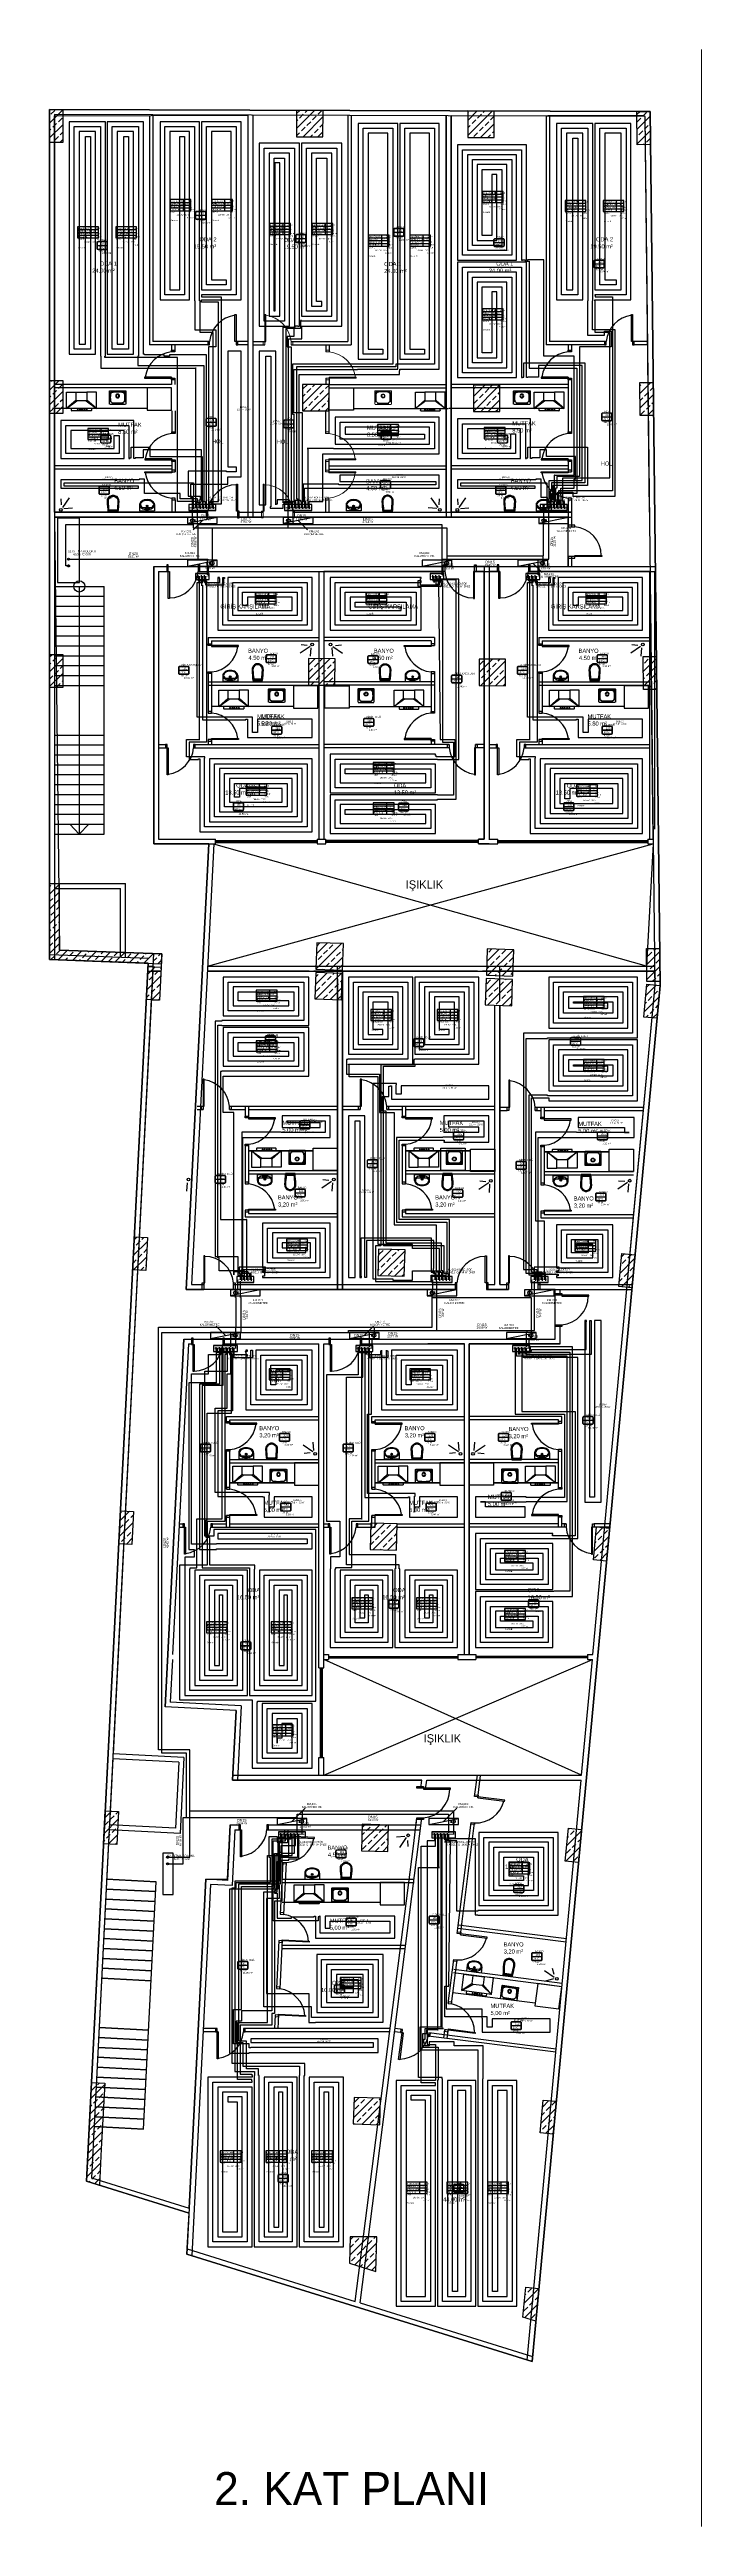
# Model space of a CAD drawing. Header units: centimetres. Extents: x 247996 to 315152, y -468471 to -440326.
# Drawn here: x 287072 to 289044, y -447827 to -440327 of the extents above; entities that cross this region are included whole.
import ezdxf
from ezdxf.enums import TextEntityAlignment as Align

# ---------------------------------------------------------------- set-up
doc = ezdxf.new("R2010")
doc.units = ezdxf.units.CM
doc.linetypes.add('ISITMA DONUS HATTI', pattern=[1.66, 1.57, -0.02, -0.07])
for name, color, linetype, lineweight in [('SCOTT-ANTED', 144, 'Continuous', 0), ('SCOTT-ARC_Tefriş1', 117, 'Continuous', 9), ('SCOTT-M_Kapi_Kesit', 171, 'Continuous', 20), ('SCOTT-MTY-ISITMA-CAP', 41, 'Continuous', 30), ('SCOTT-MTY-ISITMA-DONUS-BORU', 30, 'ISITMA DONUS HATTI', 30), ('SCOTT-MTY-ISITMA-GIDIS-BORU', 10, 'Continuous', 30)]:
    doc.layers.add(name, color=color, linetype=linetype, lineweight=lineweight)
for name, color, linetype in [('SCOTT-MKDU0', 50, 'Continuous'), ('SCOTT-MTY-ISIKAYBIMAHAL', 2, 'Continuous'), ('SCOTT-MTY-KALORIMETRE', 6, 'Continuous'), ('SCOTT-MTY-KOLLETÖR', 7, 'Continuous'), ('SCOTT-MTY-PEX-BORU', 1, 'Continuous'), ('SCOTT-MTY-RADYATÖR', 2, 'Continuous'), ('SCOTT-MTY-SAYAC', 3, 'Continuous'), ('SCOTT-MTY-TES-SAFT', 8, 'Continuous')]:
    doc.layers.add(name, color=color, linetype=linetype)
doc.styles.add('MtXpl_Comic_Sans_MS', font='comic.ttf')
doc.styles.add('MTYCAPLT', font='arial.ttf')
doc.styles.add('ROTAS', font='arial.ttf')

# ---------------------------------------------------------------- blocks, each defined once
blk = doc.blocks.new('T-KOLON-T')
blk.add_hatch(color=7).paths.add_polyline_path([(3, 0), (2.8, 1.1), (2.1, 2.1), (1.1, 2.8), (0, 3), (-1.1, 2.8), (-2.1, 2.1), (-2.8, 1.1), (-3, 0), (-2.8, -1.1), (-2.1, -2.1), (-1.1, -2.8), (0, -3), (1.1, -2.8), (2.1, -2.1), (2.8, -1.1)])
blk.add_circle((0, 0), 3)
blk = doc.blocks.new('T-DOLAP')
blk.add_line((-45, -9), (45, 9))
blk.add_lwpolyline([(-45, -9), (45, -9), (45, 9), (-45, 9)], close=True)
blk = doc.blocks.new('T-KALORIMETRE')
for p, q in [((-10, 0), (-6, 0)), ((6, 0), (10, 0))]:
    blk.add_line(p, q)
blk.add_lwpolyline([(-4, 8), (4, 8), (2, 10), (4, 8), (2, 6)])
blk.add_circle((0, 0), 6)
at = {"style": 'ROTAS'}
blk.add_text('Q', height=6, dxfattribs=at).set_placement((0, 0), align=Align.MIDDLE_CENTER)
blk = doc.blocks.new('MTY-ETIKET')
at = {"layer": 'SCOTT-MTY-RADYATÖR'}
for p, q in [((-7, 6), (8, 6)), ((-7, 4), (8, 4)), ((-7, 2), (8, 2)), ((2.7, 0), (2.7, 8))]:
    blk.add_line(p, q, dxfattribs=at)
blk.add_lwpolyline([(8, 0), (8, 8), (-7, 8), (-7, 0)], close=True, dxfattribs=at)
at = {"layer": 'SCOTT-MTY-RADYATÖR', "style": 'MTYCAPLT', "width": 0.65}
for s, p in [('Isıtma Devresi-No.:', (-6.5, 7)), ('Kcal/h:', (-6.5, 5)), ('Modülasyon Aralığı:', (-6.5, 3)), ('Hat uzunluğu:', (-6.5, 1))]:
    blk.add_text(s, height=1, rotation=360, dxfattribs=at).set_placement(p, align=Align.MIDDLE_LEFT)
at = {"layer": 'SCOTT-MTY-RADYATÖR', "color": 2, "style": 'MTYCAPLT', "width": 0.65}
for tag, p in [('BORU_001', (-7.1, 4.6)), ('YER_001', (2.9, 4.5))]:
    blk.add_attdef(tag, p, '', height=1, dxfattribs=at)
at = {"layer": 'SCOTT-MTY-RADYATÖR', "style": 'MTYCAPLT', "width": 0.65}
for tag, p in [('NO1_001', (5.8, 6.5)), ('AR_001', (6.3, 2.5)), ('UZ_001', (6.3, 0.5))]:
    blk.add_attdef(tag, p, '', height=1, rotation=360, dxfattribs=at)
blk = doc.blocks.new('MTY-RADYATOR MAHAL')
at = {"layer": 'SCOTT-MTY-ISIKAYBIMAHAL', "color": 2}
for points in [[(-36, 18), (-36, -18, 0.414214), (-28, -26), (28, -26, 0.414214), (36, -18), (36, 18, 0.414214), (28, 26), (-28, 26, 0.414214)], [(-34, 18), (-34, -18, 0.414214), (-28, -24), (28, -24, 0.414214), (34, -18), (34, 18, 0.414214), (28, 24), (-28, 24, 0.414214)]]:
    blk.add_lwpolyline(points, format="xyb", close=True, dxfattribs=at)
at = {"layer": 'SCOTT-MTY-ISIKAYBIMAHAL', "color": 4}
blk.add_lwpolyline([(-35, 18), (-35, -18, 0.414214), (-28, -25), (28, -25, 0.414214), (35, -18), (35, 18, 0.414214), (28, 25), (-28, 25, 0.414214)], format="xyb", close=True, dxfattribs=at)
blk.add_lwpolyline([(-35, 18), (-35, -18, 0.414214), (-28, -25), (28, -25, 0.414214), (35, -18), (35, 18, 0.414214), (28, 25), (-28, 25, 0.414214)], format="xyb", close=True, dxfattribs=at)
at = {"layer": 'SCOTT-MTY-ISIKAYBIMAHAL', "color": 2}
blk.add_lwpolyline([(-28, 1), (28, 1), (28, -1), (-28, -1)], close=True, dxfattribs=at)
at = {"layer": 'SCOTT-MTY-ISIKAYBIMAHAL', "color": 1, "style": 'MTYCAPLT', "width": 0.65}
for tag, p in [('MAHAL_001', (-15, 30)), ('NO_001', (-8, 7))]:
    blk.add_attdef(tag, p, '', height=12, rotation=360, dxfattribs=at)
at = {"layer": 'SCOTT-MTY-ISIKAYBIMAHAL', "color": 4, "style": 'MTYCAPLT', "width": 0.65}
for tag, p in [('DERECE_001', (-23, -18)), ('ISIKAYBI_001', (-23, -41))]:
    blk.add_attdef(tag, p, '', height=12, rotation=360, dxfattribs=at)
blk.add_attdef('ALAN', text='', height=12, rotation=360, dxfattribs=at).set_placement((0, -50), align=Align.MIDDLE_LEFT)
blk = doc.blocks.new('UHFGDUHGUFDGHD')
at = {"color": 3, "lineweight": 50}
for p, q in [((556704.4, 4532504.1), (556854.4, 4532504.1)), ((556704.4, 4532474.1), (556854.4, 4532474.1)), ((556704.4, 4532444.1), (556854.4, 4532444.1)), ((556704.4, 4532414.1), (556854.4, 4532414.1)), ((556704.4, 4532384.1), (556854.4, 4532384.1)), ((556704.4, 4532354.1), (556854.4, 4532354.1)), ((556704.4, 4532354.1), (556854.4, 4532354.1)), ((556704.4, 4532324.1), (556854.4, 4532324.1)), ((556704.4, 4532294.1), (556854.4, 4532294.1)), ((556704.4, 4532264.1), (556854.4, 4532264.1)), ((556704.4, 4532234.1), (556854.4, 4532234.1)), ((556704.4, 4532204.1), (556854.4, 4532204.1)), ((556704.4, 4532054.1), (556854.4, 4532054.1)), ((556704.4, 4532024.1), (556854.4, 4532024.1)), ((556704.4, 4531994.1), (556854.4, 4531994.1)), ((556704.4, 4531964.1), (556854.4, 4531964.1)), ((556704.4, 4531934.1), (556854.4, 4531934.1)), ((556704.4, 4531904.1), (556854.4, 4531904.1)), ((556704.4, 4531904.1), (556854.4, 4531904.1)), ((556704.4, 4531874.1), (556854.4, 4531874.1)), ((556704.4, 4531844.1), (556854.4, 4531844.1)), ((556704.4, 4531814.1), (556854.4, 4531814.1)), ((556704.4, 4531784.1), (556854.4, 4531784.1)), ((556704.4, 4531754.1), (556854.4, 4531754.1))]:
    blk.add_line(p, q, dxfattribs=at)
blk = doc.blocks.new('ocak+dav')
for p, q in [((0, 50), (28.5, 24.5)), ((31, 27), (0, 50)), ((0, 50), (90, 50)), ((0, 50), (0, 0)), ((0, 0), (28.5, 0)), ((90, 50), (59, 27)), ((61.5, 24.5), (90, 50)), ((90, 0), (61.5, 0)), ((90, 50), (90, 0))]:
    blk.add_line(p, q)
at = {"color": 251}
for p, q in [((15, 50), (15, 56.3)), ((16, 57.3), (74, 57.3)), ((75, 56.3), (75, 50))]:
    blk.add_line(p, q, dxfattribs=at)
at = {"color": 7}
for p, q in [((29.2, 54.6), (29.2, 55.1)), ((29.8, 55.1), (29.2, 55.1)), ((29.2, 52.1), (29.2, 54.6)), ((29.8, 52.1), (29.2, 52.1)), ((29.8, 54.6), (29.8, 55.1)), ((29.8, 52.1), (29.8, 54.6)), ((36.2, 54.6), (36.2, 55.1)), ((36.8, 55.1), (36.2, 55.1)), ((36.2, 52.1), (36.2, 54.6)), ((36.8, 52.1), (36.2, 52.1)), ((36.8, 54.6), (36.8, 55.1)), ((36.8, 52.1), (36.8, 54.6)), ((43.2, 54.6), (43.2, 55.1)), ((43.8, 55.1), (43.2, 55.1)), ((43.2, 52.1), (43.2, 54.6)), ((43.8, 52.1), (43.2, 52.1)), ((43.8, 54.6), (43.8, 55.1)), ((43.8, 52.1), (43.8, 54.6)), ((49.4, 54.6), (49.4, 55.1)), ((49.4, 55.1), (50, 55.1)), ((49.4, 52.1), (49.4, 54.6)), ((50, 52.1), (49.4, 52.1)), ((50, 54.6), (50, 55.1)), ((50, 52.1), (50, 54.6)), ((55.9, 54.6), (55.9, 55.1)), ((55.9, 55.1), (56.6, 55.1)), ((55.9, 52.1), (55.9, 54.6)), ((56.6, 52.1), (55.9, 52.1)), ((56.6, 54.6), (56.6, 55.1)), ((56.6, 52.1), (56.6, 54.6))]:
    blk.add_line(p, q, dxfattribs=at)
at = {"color": 251}
for centre, start, end in [((16, 56.3), 90, 180), ((74, 56.3), 0, 90)]:
    blk.add_arc(centre, 1, start, end, dxfattribs=at)
at = {"color": 7}
for centre, start, end in [((29.5, 53.6), 102.6235, 257.37669), ((29.5, 53.6), 280.57538, 79.46205), ((36.5, 53.6), 102.6235, 257.37669), ((36.5, 53.6), 280.57538, 79.46205), ((43.5, 53.6), 102.6235, 257.37669), ((43.5, 53.6), 280.57538, 79.46205), ((49.7, 53.6), 102.6235, 257.37669), ((49.7, 53.6), 280.57538, 79.46205), ((56.3, 53.6), 102.6235, 257.37669), ((56.3, 53.6), 280.57538, 79.46205)]:
    blk.add_arc(centre, 1.54, start, end, dxfattribs=at)
at = {"invisible_edges": 1}
for points in [[(61.5, 24.5), (28.5, 24.5), (31, 27), (59, 27)], [(28.5, 24.5), (61.5, 24.5), (61.5, 0), (28.5, 0)]]:
    blk.add_3dface(points, dxfattribs=at)
blk = doc.blocks.new('UIU')
at = {"layer": 'SCOTT-ARC_Tefriş1'}
for p, q in [((534349.4, 4471056.6), (534349.4, 4471096)), ((534350.4, 4471097), (534398.4, 4471097)), ((534398.4, 4471055.6), (534350.4, 4471055.6)), ((534351.3, 4471062.8), (534351.3, 4471089.9)), ((534356.6, 4471095.2), (534392.3, 4471095.2)), ((534392.3, 4471057.5), (534356.6, 4471057.5)), ((534397.6, 4471089.9), (534397.6, 4471062.8)), ((534399.4, 4471096), (534399.4, 4471056.6))]:
    blk.add_line(p, q, dxfattribs=at)
at = {"layer": 'SCOTT-ARC_Tefriş1', "extrusion": (0, 0, -1)}
for centre, major_axis, start_param, end_param in [((534350.4, 4471096), (0.707, 0.707), 3.926991, 5.497787), ((534356.6, 4471089.9), (-3.75, 3.75), 5.497787, 7.068583), ((534361.4, 4471085.4), (-7.14, 7.14), 5.524757, 6.541187), ((534685.7, 4471076.6), (-234.9, 234.9), 5.470817, 5.524757), ((534361.5, 4471085.4), (-5.66, 5.66), 5.524757, 7.028844), ((534361.5, 4471067.9), (5.66, 5.66), 2.395934, 3.900021), ((534374.4, 4470761.4), (332.3, 0), 4.67265, 4.752129), ((534374.4, 4471391.9), (332.3, 0), 1.531058, 1.610536), ((534374.4, 4471081.6), (-4.07, 4.07), 3.926991, 10.210176), ((534374.4, 4471081.6), (-3.18, 3.18), 3.926991, 10.210176), ((534387.3, 4471085.4), (-5.66, 5.66), 0.825137, 2.329224), ((534387.3, 4471067.9), (5.66, 5.66), 0.812368, 2.316455), ((534392.3, 4471089.9), (3.75, 3.75), -0.785398, 0.785398), ((534387.4, 4471085.4), (7.14, 7.14), -0.258001, 0.758428), ((534063.2, 4471076.6), (234.9, 234.9), 0.758428, 0.812368), ((534398.4, 4471096), (0.707, 0.707), -0.785398, 0.785398)]:
    blk.add_ellipse(centre, major_axis=major_axis, ratio=1, start_param=start_param, end_param=end_param, dxfattribs=at)
blk = doc.blocks.new('asudhsaudhsa')
at = {"layer": 'SCOTT-M_Kapi_Kesit'}
for points in [[(526319.1, 4501829.3), (526319.1, 4501834.3), (526329.1, 4501834.3), (526329.1, 4501829.3), (526319.1, 4501829.3)], [(526319.1, 4501744.3), (526319.1, 4501749.3), (526329.1, 4501749.3), (526329.1, 4501744.3), (526319.1, 4501744.3)]]:
    blk.add_lwpolyline(points, dxfattribs=at)
blk.add_lwpolyline([(526329.1, 4501829.3), (526329.1, 4501826), (526410.9, 4501826), (526410.9, 4501829.3)], close=True, dxfattribs=at)
blk.add_arc((526320.8, 4501837.9), 88.9, 275.30809, 352.32526, dxfattribs=at)
blk = doc.blocks.new('uhasduhsadu')
at = {"layer": 'SCOTT-M_Kapi_Kesit'}
blk.add_lwpolyline([(684335.9, 4531169.3), (684332.6, 4531169.3), (684332.6, 4531251.2), (684335.9, 4531251.2)], close=True, dxfattribs=at)
for points in [[(684240.9, 4531149.3), (684245.9, 4531149.3), (684245.9, 4531169.3), (684240.9, 4531169.3), (684240.9, 4531149.3)], [(684335.9, 4531149.3), (684340.9, 4531149.3), (684340.9, 4531169.3), (684335.9, 4531169.3), (684335.9, 4531149.3)]]:
    blk.add_lwpolyline(points, dxfattribs=at)
blk.add_arc((684333.2, 4531161.7), 87.6, 90.36866, 174.98091, dxfattribs=at)

msp = doc.modelspace()

# ---------------------------------------------------------------- linework, layer by layer
at = {"layer": 'SCOTT-ANTED'}
msp.add_line((289044.2, -440326.5), (289044.2, -447826.5), dxfattribs=at)
at = {"layer": 'SCOTT-MKDU0', "color": 8, "ltscale": 0.03}
for p, q in [((288888.6, -440514.4), (287071.8, -440508.2)), ((287071.8, -440508.2), (287071.8, -443082.1)), ((287071.8, -440508.2), (288888.6, -440514.4)), ((287071.8, -443082.1), (287071.8, -440508.2)), ((287071.8, -440527.3), (287071.8, -441742.1)), ((287071.9, -440508.2), (287111.9, -440508.2)), ((287071.9, -440608.2), (287071.9, -440508.2)), ((287071.9, -440549.3), (287111.9, -440509.3)), ((287076, -440522.7), (287087.2, -440511.5)), ((288873.7, -440529.3), (287086.8, -440523.2)), ((287086.8, -440523.2), (287086.8, -443082.1)), ((287086.8, -440527.3), (287671.8, -440525.3)), ((287086.8, -440527.3), (287086.8, -441742.1)), ((287086.8, -441727.1), (287086.8, -440527.3)), ((287098.5, -440545.2), (287109.7, -440533.9)), ((287111.9, -440508.2), (287111.9, -440608.2)), ((287374.3, -440526.3), (287374.3, -441221)), ((287384.3, -440526.3), (287384.3, -441211)), ((287671.8, -440525.2), (287671.8, -441742.1)), ((287671.8, -440525.3), (287671.8, -441742.1)), ((287671.8, -440525.3), (287671.8, -441727.1)), ((287686.8, -440525.2), (287686.8, -441742.1)), ((287686.8, -440525.3), (287686.8, -441742.1)), ((288271.8, -440527.3), (287686.8, -440525.3)), ((287686.8, -440525.3), (287686.8, -441727.1)), ((287819.2, -440510.8), (287818.9, -440590.8)), ((287819, -440565.5), (287873.5, -440511)), ((287819, -440543), (287822.5, -440539.6)), ((287819.1, -440520.5), (287828.8, -440510.8)), ((287899.2, -440511), (287819.2, -440510.8)), ((287828.1, -440533.9), (287839.3, -440522.7)), ((287838.6, -440590.8), (287899.1, -440530.3)), ((287845, -440517.1), (287851.2, -440510.9)), ((287850.6, -440556.4), (287861.8, -440545.2)), ((287867.4, -440539.6), (287878.6, -440528.3)), ((287884.2, -440522.7), (287895.5, -440511.5)), ((287898.9, -440591), (287899.2, -440511)), ((287974.3, -440526.3), (287974.3, -441211)), ((287984.3, -440526.3), (287984.3, -441221)), ((288271.8, -440527.3), (288271.8, -441742.1)), ((288271.8, -440527.3), (288271.8, -441742.1)), ((288271.8, -441727.1), (288271.8, -440527.3)), ((288286.8, -440527.3), (288871.8, -440525.3)), ((288286.8, -440527.3), (288286.8, -441742.1)), ((288286.8, -441727.1), (288286.8, -440527.3)), ((288873.7, -440529.3), (288286.8, -440527.3)), ((288286.8, -440527.3), (288286.8, -441727.1)), ((288286.8, -440527.3), (288286.8, -441742.1)), ((288337.2, -440512.5), (288336.9, -440592.5)), ((288336.9, -440586.4), (288410.5, -440512.8)), ((288337.1, -440541.4), (288365.8, -440512.6)), ((288337.1, -440518.8), (288338.9, -440517.1)), ((288417.2, -440512.8), (288337.2, -440512.5)), ((288350.1, -440550.8), (288361.3, -440539.6)), ((288366.9, -440533.9), (288378.2, -440522.7)), ((288383.8, -440517.1), (288388.2, -440512.7)), ((288389.4, -440556.4), (288400.6, -440545.2)), ((288406.2, -440539.6), (288417.1, -440528.7)), ((288416.9, -440592.8), (288417.2, -440512.8)), ((288574.3, -440526.3), (288574.3, -441221)), ((288584.3, -440526.3), (288584.3, -441211)), ((288848.7, -440514.9), (288888.7, -440514.4)), ((288849.8, -440614.9), (288848.7, -440514.9)), ((288848.8, -440523.5), (288857.6, -440514.8)), ((288849.3, -440567.9), (288888.9, -440528.4)), ((288849.6, -440545.2), (288860.8, -440533.9)), ((288866.5, -440528.3), (288877.7, -440517.1)), ((288903.9, -443159.5), (288873.7, -440529.3)), ((288887.5, -441727.1), (288873.7, -440529.3)), ((288918.9, -443160.1), (288888.6, -440514.4)), ((288888.6, -440514.4), (288918.9, -443160.1)), ((288888.7, -440514.4), (288889.8, -440614.4)), ((287071.9, -440594.2), (287111.9, -440554.2)), ((287071.9, -440571.7), (287076, -440567.6)), ((287111.9, -440608.2), (287071.9, -440608.2)), ((287080.3, -440608.2), (287081.6, -440606.9)), ((287081.6, -440562), (287092.9, -440550.8)), ((287087.2, -440601.3), (287098.5, -440590.1)), ((287102.8, -440608.2), (287111.9, -440599.1)), ((287104.1, -440584.5), (287111.9, -440576.6)), ((287818.9, -440588.1), (287828.1, -440578.8)), ((287818.9, -440590.8), (287898.9, -440591)), ((287833.7, -440573.2), (287845, -440562)), ((287860.9, -440590.9), (287867.4, -440584.5)), ((287873, -440578.8), (287884.2, -440567.6)), ((287883.3, -440591), (287898.9, -440575.4)), ((287889.9, -440562), (287899, -440552.9)), ((288336.9, -440592.5), (288416.9, -440592.8)), ((288337, -440563.9), (288344.5, -440556.4)), ((288355.7, -440590.1), (288366.9, -440578.8)), ((288372.5, -440573.2), (288383.8, -440562)), ((288375.6, -440592.7), (288417, -440551.2)), ((288397.9, -440592.8), (288406.2, -440584.5)), ((288411.8, -440578.8), (288416.9, -440573.7)), ((288849.6, -440590.1), (288849.6, -440590.1)), ((288849.8, -440612.3), (288889.4, -440572.8)), ((288889.8, -440614.4), (288849.8, -440614.9)), ((288855.2, -440584.5), (288866.5, -440573.2)), ((288869.9, -440614.6), (288872.1, -440612.5)), ((288872.1, -440567.6), (288883.3, -440556.4)), ((288877.7, -440606.9), (288888.9, -440595.7)), ((288888.9, -440550.8), (288889.1, -440550.6)), ((287555.9, -441221), (287374.3, -441221)), ((287555.9, -441221), (287374.3, -441221)), ((287555.9, -441211), (287384.3, -441211)), ((287441.1, -441220.7), (287441.1, -441241.8)), ((287451.1, -441220.7), (287451.1, -441241.8)), ((287671.8, -441211), (287632.6, -441211)), ((287671.8, -441221), (287635.9, -441221)), ((287671.8, -441221), (287635.9, -441221)), ((287686.8, -441211), (287725.9, -441211)), ((287686.8, -441221), (287722.6, -441221)), ((287686.8, -441221), (287722.6, -441221)), ((287802.6, -441211), (287974.3, -441211)), ((287802.6, -441221), (287984.3, -441221)), ((287802.6, -441221), (287984.3, -441221)), ((287907.4, -441220.7), (287907.4, -441241.8)), ((287917.4, -441220.7), (287917.4, -441241.8)), ((288755.9, -441221), (288574.3, -441221)), ((288755.9, -441221), (288574.3, -441221)), ((288755.9, -441211), (288584.3, -441211)), ((288641.1, -441220.7), (288641.1, -441241.8)), ((288651.1, -441220.7), (288651.1, -441241.8)), ((288881.5, -441211), (288832.6, -441211)), ((288881.7, -441221), (288835.9, -441221)), ((288881.7, -441221), (288835.9, -441221)), ((287071.9, -441357.5), (287101.2, -441328.2)), ((287071.9, -441328.2), (287111.9, -441328.2)), ((287071.9, -441428.2), (287071.9, -441328.2)), ((287071.9, -441402.4), (287111.9, -441362.4)), ((287076, -441330.9), (287078.7, -441328.2)), ((287081.6, -441370.2), (287092.9, -441359)), ((287441.1, -441341), (287086.8, -441341)), ((287441.1, -441351), (287086.8, -441351)), ((287098.5, -441353.4), (287109.7, -441342.2)), ((287111.9, -441328.2), (287111.9, -441428.2)), ((287123.3, -441363.7), (287151.8, -441363.7)), ((287123.3, -441413.7), (287123.3, -441363.7)), ((287213.3, -441363.7), (287184.8, -441363.7)), ((287213.3, -441413.7), (287213.3, -441363.7)), ((287252.6, -441400.4), (287252.6, -441361)), ((287253.6, -441360), (287301.6, -441360)), ((287254.4, -441394.2), (287254.4, -441367.1)), ((287259.7, -441361.8), (287295.4, -441361.8)), ((287300.7, -441367.1), (287300.7, -441394.2)), ((287302.6, -441361), (287302.6, -441400.4)), ((287441.1, -441351), (287367.5, -441351)), ((287367.5, -441351), (287367.5, -441418.7)), ((287441.1, -441318.5), (287441.1, -441340.7)), ((287441.1, -441418.7), (287441.1, -441351)), ((287451.1, -441321.8), (287451.1, -441340.7)), ((287837.4, -441340.7), (287837.1, -441420.7)), ((287837.2, -441400.5), (287896.7, -441340.9)), ((287837.3, -441355.4), (287852, -441340.8)), ((287837.3, -441377.9), (287845, -441370.2)), ((287917.4, -441341), (287837.4, -441340.7)), ((287850.6, -441364.6), (287861.8, -441353.4)), ((287861.7, -441420.8), (287917.3, -441365.2)), ((287867.4, -441347.8), (287874.4, -441340.8)), ((287889.9, -441370.2), (287901.1, -441359)), ((287906.7, -441353.4), (287917.4, -441342.7)), ((287907.4, -441321.8), (287907.4, -441340.7)), ((287917.1, -441421), (287917.4, -441341)), ((287917.4, -441318.5), (287917.4, -441340.7)), ((287917.4, -441341), (288271.8, -441341)), ((287917.4, -441351), (288271.8, -441351)), ((288641.4, -441341), (288286.8, -441341)), ((288641.1, -441351), (288286.8, -441351)), ((288354.5, -441342.6), (288354.2, -441422.6)), ((288354.2, -441422.2), (288433.6, -441342.9)), ((288354.4, -441377.2), (288388.8, -441342.7)), ((288434.5, -441342.9), (288354.5, -441342.6)), ((288354.5, -441354.6), (288361.3, -441347.8)), ((288372.5, -441381.5), (288383.8, -441370.2)), ((288389.4, -441364.6), (288400.6, -441353.4)), ((288406.2, -441347.8), (288411.2, -441342.8)), ((288428.7, -441370.2), (288434.4, -441364.5)), ((288434.2, -441422.9), (288434.5, -441342.9)), ((288475.9, -441400.4), (288475.9, -441361)), ((288476.9, -441360), (288524.9, -441360)), ((288477.8, -441394.2), (288477.8, -441367.1)), ((288483.1, -441361.8), (288518.8, -441361.8)), ((288524.1, -441367.1), (288524.1, -441394.2)), ((288525.9, -441361), (288525.9, -441400.4)), ((288538.5, -441363.7), (288567, -441363.7)), ((288538.5, -441413.7), (288538.5, -441363.7)), ((288628.5, -441363.7), (288600, -441363.7)), ((288628.5, -441413.7), (288628.5, -441363.7)), ((288641.4, -441318.5), (288641.4, -441341)), ((288641.4, -441321.8), (288641.4, -441488.9)), ((288651.4, -441321.8), (288651.4, -441383.6)), ((288858.1, -441334.9), (288898.1, -441334.5)), ((288859.2, -441434.9), (288858.1, -441334.9)), ((288858.2, -441344.8), (288860.8, -441342.2)), ((288858.5, -441367), (288890.9, -441334.6)), ((288859, -441411.4), (288898.5, -441371.8)), ((288866.5, -441336.6), (288868.2, -441334.8)), ((288872.1, -441375.8), (288883.3, -441364.6)), ((288888.9, -441359), (288898.3, -441349.6)), ((288898.1, -441334.5), (288899.2, -441434.5)), ((287071.9, -441380), (287076, -441375.8)), ((287071.9, -441424.9), (287081.6, -441415.1)), ((287111.9, -441428.2), (287071.9, -441428.2)), ((287367.5, -441413.7), (287080.2, -441413.7)), ((287367.5, -441413.7), (287080.2, -441413.7)), ((287087.2, -441409.5), (287098.5, -441398.3)), ((287091, -441428.2), (287111.9, -441407.3)), ((287104.1, -441392.7), (287111.9, -441384.9)), ((287151.8, -441388.2), (287123.3, -441413.7)), ((287123.3, -441413.7), (287154.3, -441390.7)), ((287213.3, -441413.7), (287123.3, -441413.7)), ((287138.3, -441420), (287138.3, -441413.7)), ((287197.3, -441421), (287139.3, -441421)), ((287156.8, -441415.7), (287156.8, -441418.3)), ((287156.8, -441415.7), (287157.4, -441415.7)), ((287156.8, -441418.3), (287156.8, -441418.8)), ((287157.4, -441418.8), (287156.8, -441418.8)), ((287157.4, -441415.7), (287157.4, -441418.3)), ((287157.4, -441418.3), (287157.4, -441418.8)), ((287163.4, -441415.7), (287163.4, -441418.3)), ((287163.4, -441415.7), (287164, -441415.7)), ((287163.4, -441418.3), (287163.4, -441418.8)), ((287164, -441418.8), (287163.4, -441418.8)), ((287164, -441415.7), (287164, -441418.3)), ((287164, -441418.3), (287164, -441418.8)), ((287169.5, -441415.7), (287169.5, -441418.3)), ((287169.5, -441415.7), (287170.1, -441415.7)), ((287169.5, -441418.3), (287169.5, -441418.8)), ((287169.5, -441418.8), (287170.1, -441418.8)), ((287170.1, -441415.7), (287170.1, -441418.3)), ((287170.1, -441418.3), (287170.1, -441418.8)), ((287176.5, -441415.7), (287176.5, -441418.3)), ((287176.5, -441415.7), (287177.1, -441415.7)), ((287176.5, -441418.3), (287176.5, -441418.8)), ((287176.5, -441418.8), (287177.1, -441418.8)), ((287177.1, -441415.7), (287177.1, -441418.3)), ((287177.1, -441418.3), (287177.1, -441418.8)), ((287182.3, -441390.7), (287213.3, -441413.7)), ((287183.5, -441415.7), (287183.5, -441418.3)), ((287183.5, -441415.7), (287184.1, -441415.7)), ((287183.5, -441418.3), (287183.5, -441418.8)), ((287183.5, -441418.8), (287184.1, -441418.8)), ((287184.1, -441415.7), (287184.1, -441418.3)), ((287184.1, -441418.3), (287184.1, -441418.8)), ((287213.3, -441413.7), (287184.8, -441388.2)), ((287198.3, -441413.7), (287198.3, -441420)), ((287301.6, -441401.4), (287253.6, -441401.4)), ((287295.4, -441399.5), (287259.7, -441399.5)), ((287367.5, -441418.7), (287441.1, -441418.7)), ((287441.4, -441413.7), (287441.1, -441413.7)), ((287441.4, -441413.7), (287441.1, -441413.7)), ((287441.4, -441420.7), (287441.4, -441488.9)), ((287451.4, -441420.7), (287451.4, -441488.9)), ((287837.1, -441420.7), (287917.1, -441421)), ((287839.4, -441420.7), (287850.6, -441409.5)), ((287856.2, -441403.9), (287867.4, -441392.7)), ((287873, -441387.1), (287884.2, -441375.8)), ((287884.1, -441420.9), (287889.9, -441415.1)), ((287895.5, -441409.5), (287906.7, -441398.3)), ((287906.5, -441420.9), (287917.1, -441410.3)), ((287907.1, -441420.7), (287907.1, -441488.9)), ((287912.3, -441392.7), (287917.2, -441387.8)), ((287917.1, -441413.7), (287917.4, -441413.7)), ((287917.1, -441413.7), (287917.4, -441413.7)), ((287917.1, -441420.7), (287917.1, -441488.9)), ((287991, -441413.7), (288278.3, -441413.7)), ((287991, -441413.7), (288278.3, -441413.7)), ((288567.5, -441413.7), (288280.2, -441413.7)), ((288567.5, -441413.7), (288280.2, -441413.7)), ((288354.2, -441422.6), (288434.2, -441422.9)), ((288355.7, -441398.3), (288366.9, -441387.1)), ((288378.2, -441420.7), (288389.4, -441409.5)), ((288395, -441403.9), (288406.2, -441392.7)), ((288398.6, -441422.8), (288434.4, -441387)), ((288411.8, -441387.1), (288423.1, -441375.8)), ((288421, -441422.8), (288428.7, -441415.1)), ((288524.9, -441401.4), (288476.9, -441401.4)), ((288518.8, -441399.5), (288483.1, -441399.5)), ((288567, -441388.2), (288538.5, -441413.7)), ((288538.5, -441413.7), (288569.5, -441390.7)), ((288628.5, -441413.7), (288538.5, -441413.7)), ((288553.5, -441420), (288553.5, -441413.7)), ((288612.5, -441421), (288554.5, -441421)), ((288571.9, -441415.7), (288571.9, -441418.3)), ((288571.9, -441415.7), (288572.5, -441415.7)), ((288571.9, -441418.3), (288571.9, -441418.8)), ((288572.5, -441418.8), (288571.9, -441418.8)), ((288572.5, -441415.7), (288572.5, -441418.3)), ((288572.5, -441418.3), (288572.5, -441418.8)), ((288578.5, -441415.7), (288578.5, -441418.3)), ((288578.5, -441415.7), (288579.1, -441415.7)), ((288578.5, -441418.3), (288578.5, -441418.8)), ((288579.1, -441418.8), (288578.5, -441418.8)), ((288579.1, -441415.7), (288579.1, -441418.3)), ((288579.1, -441418.3), (288579.1, -441418.8)), ((288584.7, -441415.7), (288584.7, -441418.3)), ((288584.7, -441415.7), (288585.3, -441415.7)), ((288584.7, -441418.3), (288584.7, -441418.8)), ((288584.7, -441418.8), (288585.3, -441418.8)), ((288585.3, -441415.7), (288585.3, -441418.3)), ((288585.3, -441418.3), (288585.3, -441418.8)), ((288591.7, -441415.7), (288591.7, -441418.3)), ((288591.7, -441415.7), (288592.3, -441415.7)), ((288591.7, -441418.3), (288591.7, -441418.8)), ((288591.7, -441418.8), (288592.3, -441418.8)), ((288592.3, -441415.7), (288592.3, -441418.3)), ((288592.3, -441418.3), (288592.3, -441418.8)), ((288597.5, -441390.7), (288628.5, -441413.7)), ((288598.7, -441415.7), (288598.7, -441418.3)), ((288598.7, -441415.7), (288599.3, -441415.7)), ((288598.7, -441418.3), (288598.7, -441418.8)), ((288598.7, -441418.8), (288599.3, -441418.8)), ((288599.3, -441415.7), (288599.3, -441418.3)), ((288599.3, -441418.3), (288599.3, -441418.8)), ((288628.5, -441413.7), (288600, -441388.2)), ((288613.5, -441413.7), (288613.5, -441420)), ((288641.4, -441413.7), (288641.1, -441413.7)), ((288641.4, -441413.7), (288641.1, -441413.7)), ((288651.4, -441383.6), (288651.4, -441488.9)), ((288858.7, -441389.2), (288866.5, -441381.5)), ((288899.2, -441434.5), (288859.2, -441434.9)), ((288860.8, -441432), (288872.1, -441420.7)), ((288877.7, -441415.1), (288888.9, -441403.9)), ((288880.6, -441434.7), (288899, -441416.2)), ((288894.5, -441398.3), (288898.8, -441394)), ((287441.4, -441587.1), (287086.8, -441587.1)), ((287441.4, -441597.1), (287086.8, -441597.1)), ((287441.4, -441565.6), (287441.4, -441608.2)), ((287451.4, -441568.9), (287451.4, -441604.9)), ((287907.1, -441568.9), (287907.1, -441604.9)), ((287917.1, -441565.6), (287917.1, -441608.2)), ((287917.1, -441587.1), (288271.8, -441587.1)), ((287917.1, -441597.1), (288271.8, -441597.1)), ((288641.4, -441587.1), (288286.8, -441587.1)), ((288641.4, -441597.1), (288286.8, -441597.1)), ((288641.4, -441565.6), (288641.4, -441608.2)), ((288651.4, -441568.9), (288651.4, -441604.9)), ((287085.8, -441742.1), (287545.7, -441742.1)), ((287086.8, -441727.1), (287545.7, -441727.1)), ((287545.7, -441727.1), (287086.8, -441727.1)), ((288641.4, -441742.1), (287087, -441742.1)), ((287087, -441742.1), (287101.9, -443053.2)), ((287108.1, -441704.9), (287106.7, -441686.6)), ((287111.4, -441713.4), (287131.6, -441683.8)), ((287115.3, -441716.1), (287140.7, -441714.2)), ((287344.2, -441704.4), (287344.2, -441723.1)), ((287344.2, -441723.1), (287389.2, -441723.1)), ((287352.7, -441713.4), (287380.8, -441713.4)), ((287389.2, -441704.4), (287389.2, -441723.1)), ((287441.4, -441689.9), (287441.4, -441727.1)), ((287451.4, -441689.9), (287451.4, -441727.1)), ((287640.7, -441727.1), (287717.8, -441727.1)), ((287640.7, -441742.1), (287717.8, -441742.1)), ((287686.8, -441727.1), (287717.8, -441727.1)), ((287807.8, -441727.1), (288651.4, -441727.1)), ((287807.8, -441727.1), (288271.8, -441727.1)), ((287807.8, -441742.1), (288651.4, -441742.1)), ((287907.1, -441689.9), (287907.1, -441727.1)), ((287917.1, -441689.9), (287917.1, -441727.1)), ((287969.3, -441704.4), (287969.3, -441723.1)), ((288014.3, -441723.1), (287969.3, -441723.1)), ((288005.9, -441713.4), (287977.8, -441713.4)), ((288014.3, -441704.4), (288014.3, -441723.1)), ((288243.2, -441716.1), (288217.8, -441714.2)), ((288247.1, -441713.4), (288226.9, -441683.8)), ((288250.4, -441704.9), (288251.8, -441686.6)), ((288651.4, -441727.1), (288286.8, -441727.1)), ((288286.8, -441727.1), (288651.4, -441727.1)), ((288308.1, -441704.9), (288306.7, -441686.6)), ((288311.4, -441713.4), (288331.6, -441683.8)), ((288315.3, -441716.1), (288340.7, -441714.2)), ((288544.2, -441704.4), (288544.2, -441723.1)), ((288544.2, -441723.1), (288589.2, -441723.1)), ((288552.7, -441713.4), (288580.8, -441713.4)), ((288589.2, -441704.4), (288589.2, -441723.1)), ((288641.4, -441689.9), (288641.4, -441771.9)), ((288641.4, -441892.1), (288641.4, -441742.1)), ((288651.4, -441684.9), (288651.4, -441771.9)), ((288887.5, -441727.1), (288888.4, -441727.1)), ((287386.8, -441892.1), (287386.8, -442732.1)), ((287386.8, -441892.1), (287431.1, -441892.1)), ((287386.8, -442732.1), (287386.8, -441892.1)), ((287386.8, -441892.1), (288641.4, -441892.1)), ((287526.1, -441892.1), (288267.4, -441892.1)), ((288357.4, -441892.1), (288431.1, -441892.1)), ((288401.8, -441892.1), (288357.4, -441892.1)), ((288386.8, -441892.1), (288386.8, -442717.1)), ((288386.8, -441892.1), (288431.1, -441892.1)), ((288401.8, -441892.1), (288401.8, -442717.1)), ((288521.1, -441892.1), (288905, -441892.1)), ((288641.4, -441861.9), (288641.4, -441892.1)), ((288651.4, -441861.9), (288651.4, -441892.1)), ((287086.8, -441952.1), (287236.8, -441952.1)), ((287161.8, -441952.1), (287161.8, -442702.1)), ((287236.8, -442702.1), (287236.8, -441952.1)), ((287401.8, -441907.1), (287401.8, -442717.1)), ((287401.8, -441907.1), (287434.4, -441907.1)), ((287526.1, -441907.1), (288267.4, -441907.1)), ((287886.8, -441907.1), (287886.8, -442717.1)), ((287886.8, -441907.1), (287886.8, -442687.1)), ((287901.8, -441907.1), (287901.8, -442687.1)), ((287901.8, -441907.1), (287901.8, -442717.1)), ((288267.4, -441907.1), (287901.8, -441907.1)), ((287901.8, -441907.1), (287901.8, -442717.1)), ((288354.1, -441907.1), (288434.4, -441907.1)), ((288386.8, -441907.1), (288354.1, -441907.1)), ((288386.8, -441907.1), (288354.1, -441907.1)), ((288386.8, -441907.1), (288386.8, -442687.1)), ((288386.8, -441907.1), (288386.8, -442717.1)), ((288386.8, -442717.1), (288386.8, -441907.1)), ((288401.8, -441907.1), (288401.8, -442687.1)), ((288401.8, -441907.1), (288401.8, -442717.1)), ((288401.8, -441907.1), (288434.4, -441907.1)), ((288434.4, -441907.1), (288401.8, -441907.1)), ((288401.8, -441907.1), (288401.8, -442717.1)), ((288521.1, -441907.1), (288905.2, -441907.1)), ((288889.5, -441907.1), (288521.1, -441907.1)), ((288886.8, -441907.1), (288886.8, -442717.1)), ((288898.4, -442717.1), (288889.5, -441907.1)), ((288901.8, -441907.1), (288901.8, -442687.1)), ((287086.8, -441982.1), (287236.8, -441982.1)), ((287086.8, -442012.1), (287236.8, -442012.1)), ((287086.8, -442042.1), (287236.8, -442042.1)), ((287086.8, -442072.1), (287236.8, -442072.1)), ((287086.8, -442102.1), (287236.8, -442102.1)), ((287086.8, -442102.1), (287236.8, -442102.1)), ((287551.8, -442107.1), (287886.8, -442107.1)), ((287551.8, -442107.1), (287551.8, -442131.2)), ((287561.8, -442117.1), (287886.8, -442117.1)), ((287561.8, -442117.1), (287561.8, -442134.5)), ((288236.8, -442107.1), (287901.8, -442107.1)), ((288226.8, -442117.1), (287901.8, -442117.1)), ((288226.8, -442117.1), (288226.8, -442134.5)), ((288236.8, -442107.1), (288236.8, -442131.2)), ((288551.8, -442107.1), (288886.8, -442107.1)), ((288551.8, -442107.1), (288551.8, -442131.2)), ((288561.8, -442117.1), (288886.8, -442117.1)), ((288561.8, -442117.1), (288561.8, -442134.5)), ((287071.9, -442165.7), (287079.5, -442158.1)), ((287071.9, -442158.1), (287111.9, -442158.1)), ((287071.9, -442258.1), (287071.9, -442158.1)), ((287071.9, -442210.6), (287111.9, -442170.6)), ((287071.9, -442188.2), (287076, -442184.1)), ((287081.6, -442178.4), (287092.9, -442167.2)), ((287086.8, -442132.1), (287236.8, -442132.1)), ((287086.8, -442162.1), (287236.8, -442162.1)), ((287086.8, -442192.1), (287236.8, -442192.1)), ((287098.5, -442161.6), (287102, -442158.1)), ((287104.1, -442200.9), (287111.9, -442193.1)), ((287111.9, -442158.1), (287111.9, -442258.1)), ((287859.8, -442134.1), (287830.3, -442154.3)), ((287851.4, -442130.8), (287833.1, -442129.4)), ((287855.6, -442170.8), (287855.3, -442250.8)), ((287855.4, -442235.4), (287919.8, -442171)), ((287855.5, -442190.3), (287875, -442170.8)), ((287935.6, -442171), (287855.6, -442170.8)), ((287862.6, -442138), (287860.7, -442163.3)), ((287873, -442195.3), (287884.2, -442184.1)), ((287889.9, -442178.4), (287897.4, -442170.9)), ((287912.3, -442200.9), (287923.5, -442189.7)), ((287925.9, -442138), (287927.8, -442163.3)), ((287928.7, -442134.1), (287958.2, -442154.3)), ((287929.1, -442184.1), (287935.6, -442177.6)), ((287935.3, -442251), (287935.6, -442171)), ((287937.1, -442130.8), (287955.5, -442129.4)), ((288371.8, -442172.5), (288371.6, -442252.5)), ((288371.7, -442213), (288412, -442172.7)), ((288451.8, -442172.8), (288371.8, -442172.5)), ((288372.5, -442189.7), (288383.8, -442178.4)), ((288377, -442252.6), (288451.8, -442177.7)), ((288389.4, -442172.8), (288389.6, -442172.6)), ((288411.8, -442195.3), (288423.1, -442184.1)), ((288428.7, -442178.4), (288434.4, -442172.8)), ((288451.6, -442252.8), (288451.8, -442172.8)), ((288859.8, -442134.1), (288830.3, -442154.3)), ((288851.4, -442130.8), (288833.1, -442129.4)), ((288862.6, -442138), (288860.7, -442163.3)), ((288867.7, -442164.8), (288907.7, -442164.4)), ((288868.9, -442264.8), (288867.7, -442164.8)), ((288867.8, -442165.9), (288868.9, -442164.8)), ((288868.3, -442210.3), (288907.8, -442170.8)), ((288872.1, -442184.1), (288883.3, -442172.8)), ((288888.9, -442167.2), (288891.6, -442164.6)), ((288894.5, -442206.5), (288905.8, -442195.3)), ((288907.7, -442164.4), (288908.9, -442264.4)), ((287071.9, -442255.5), (287111.9, -442215.5)), ((287071.9, -442233.1), (287081.6, -442223.4)), ((287111.9, -442258.1), (287071.9, -442258.1)), ((287086.8, -442222.1), (287236.8, -442222.1)), ((287086.8, -442252.1), (287236.8, -442252.1)), ((287087.2, -442217.7), (287098.5, -442206.5)), ((287092.9, -442257), (287104.1, -442245.8)), ((287109.7, -442240.2), (287111.9, -442238)), ((287551.8, -442209.7), (287551.8, -442335.6)), ((287551.8, -442240.9), (287886.8, -442240.9)), ((287551.8, -442250.9), (287886.8, -442250.9)), ((287561.8, -442209.8), (287561.8, -442335.6)), ((287584.1, -442266.3), (287612.6, -442266.3)), ((287584.1, -442316.3), (287584.1, -442266.3)), ((287596, -442221.7), (287596, -442240.3)), ((287641, -442240.3), (287596, -442240.3)), ((287632.6, -442230.7), (287604.5, -442230.7)), ((287641, -442221.7), (287641, -442240.3)), ((287674.1, -442266.3), (287645.6, -442266.3)), ((287674.1, -442316.3), (287674.1, -442266.3)), ((287734.1, -442303.1), (287734.1, -442263.6)), ((287735.1, -442262.6), (287783.1, -442262.6)), ((287735.9, -442296.9), (287735.9, -442269.8)), ((287741.2, -442264.5), (287776.9, -442264.5)), ((287782.2, -442269.8), (287782.2, -442296.9)), ((287784.1, -442263.6), (287784.1, -442303.1)), ((287883.9, -442253.6), (287810.3, -442253.6)), ((287810.3, -442253.6), (287810.3, -442321.3)), ((287855.3, -442250.8), (287935.3, -442251)), ((287856.2, -442212.1), (287867.4, -442200.9)), ((287862.4, -442250.8), (287873, -442240.2)), ((287878.6, -442234.6), (287889.9, -442223.4)), ((287883.9, -442321.3), (287883.9, -442253.6)), ((287884.8, -442250.9), (287935.5, -442200.2)), ((287895.5, -442217.7), (287906.7, -442206.5)), ((288236.8, -442240.9), (287901.8, -442240.9)), ((288236.8, -442250.9), (287901.8, -442250.9)), ((287904.6, -442253.6), (287978.2, -442253.6)), ((287904.6, -442321.3), (287904.6, -442253.6)), ((287907.2, -442250.9), (287912.3, -442245.8)), ((287917.9, -442240.2), (287929.1, -442229)), ((287929.5, -442251), (287935.4, -442245.2)), ((287934.8, -442223.4), (287935.4, -442222.7)), ((287978.2, -442253.6), (287978.2, -442321.3)), ((288004.4, -442263.6), (288004.4, -442303.1)), ((288053.4, -442262.6), (288005.4, -442262.6)), ((288006.3, -442269.8), (288006.3, -442296.9)), ((288047.3, -442264.5), (288011.6, -442264.5)), ((288052.6, -442296.9), (288052.6, -442269.8)), ((288054.4, -442303.1), (288054.4, -442263.6)), ((288114.4, -442266.3), (288142.9, -442266.3)), ((288114.4, -442316.3), (288114.4, -442266.3)), ((288147.5, -442221.7), (288147.5, -442240.3)), ((288147.5, -442240.3), (288192.5, -442240.3)), ((288155.9, -442230.7), (288184, -442230.7)), ((288204.4, -442266.3), (288175.9, -442266.3)), ((288192.5, -442221.7), (288192.5, -442240.3)), ((288204.4, -442316.3), (288204.4, -442266.3)), ((288226.8, -442209.8), (288226.8, -442335.6)), ((288236.8, -442209.7), (288236.8, -442335.6)), ((288371.6, -442235.5), (288372.5, -442234.6)), ((288371.6, -442252.5), (288451.6, -442252.8)), ((288378.2, -442229), (288389.4, -442217.7)), ((288395, -442212.1), (288406.2, -442200.9)), ((288400.6, -442251.4), (288411.8, -442240.2)), ((288417.4, -442234.6), (288428.7, -442223.4)), ((288421.8, -442252.7), (288451.7, -442222.8)), ((288434.3, -442217.7), (288445.5, -442206.5)), ((288444.1, -442252.8), (288451.1, -442245.8)), ((288451.1, -442200.9), (288451.8, -442200.3)), ((288551.8, -442209.7), (288551.8, -442335.6)), ((288551.8, -442240.9), (288886.8, -442240.9)), ((288551.8, -442250.9), (288886.8, -442250.9)), ((288561.8, -442209.8), (288561.8, -442335.6)), ((288584.1, -442266.3), (288612.6, -442266.3)), ((288584.1, -442316.3), (288584.1, -442266.3)), ((288596, -442221.7), (288596, -442240.3)), ((288641, -442240.3), (288596, -442240.3)), ((288632.6, -442230.7), (288604.5, -442230.7)), ((288641, -442221.7), (288641, -442240.3)), ((288674.1, -442266.3), (288645.6, -442266.3)), ((288674.1, -442316.3), (288674.1, -442266.3)), ((288734.1, -442303.1), (288734.1, -442263.6)), ((288735.1, -442262.6), (288783.1, -442262.6)), ((288735.9, -442296.9), (288735.9, -442269.8)), ((288741.2, -442264.5), (288776.9, -442264.5)), ((288782.2, -442269.8), (288782.2, -442296.9)), ((288784.1, -442263.6), (288784.1, -442303.1)), ((288883.9, -442253.6), (288810.3, -442253.6)), ((288810.3, -442253.6), (288810.3, -442321.3)), ((288868.5, -442232.5), (288872.1, -442229)), ((288868.8, -442254.7), (288908.3, -442215.2)), ((288908.9, -442264.4), (288868.9, -442264.8)), ((288877.7, -442223.4), (288888.9, -442212.1)), ((288883.3, -442262.6), (288894.5, -442251.4)), ((288883.9, -442321.3), (288883.9, -442253.6)), ((288900.1, -442245.8), (288908.6, -442237.4)), ((288904, -442264.4), (288908.8, -442259.6)), ((287810.3, -442316.3), (287561.8, -442316.3)), ((287810.3, -442316.3), (287561.8, -442316.3)), ((287612.6, -442290.8), (287584.1, -442316.3)), ((287584.1, -442316.3), (287615.1, -442293.3)), ((287674.1, -442316.3), (287584.1, -442316.3)), ((287599.1, -442322.6), (287599.1, -442316.3)), ((287658.1, -442323.6), (287600.1, -442323.6)), ((287617.6, -442318.4), (287617.6, -442321)), ((287617.6, -442318.4), (287618.2, -442318.4)), ((287617.6, -442321), (287617.6, -442321.5)), ((287618.2, -442321.5), (287617.6, -442321.5)), ((287618.2, -442318.4), (287618.2, -442321)), ((287618.2, -442321), (287618.2, -442321.5)), ((287624.2, -442318.4), (287624.2, -442321)), ((287624.2, -442318.4), (287624.8, -442318.4)), ((287624.2, -442321), (287624.2, -442321.5)), ((287624.8, -442321.5), (287624.2, -442321.5)), ((287624.8, -442318.4), (287624.8, -442321)), ((287624.8, -442321), (287624.8, -442321.5)), ((287630.3, -442318.4), (287630.3, -442321)), ((287630.3, -442318.4), (287630.9, -442318.4)), ((287630.3, -442321), (287630.3, -442321.5)), ((287630.3, -442321.5), (287630.9, -442321.5)), ((287630.9, -442318.4), (287630.9, -442321)), ((287630.9, -442321), (287630.9, -442321.5)), ((287637.3, -442318.4), (287637.3, -442321)), ((287637.3, -442318.4), (287637.9, -442318.4)), ((287637.3, -442321), (287637.3, -442321.5)), ((287637.3, -442321.5), (287637.9, -442321.5)), ((287637.9, -442318.4), (287637.9, -442321)), ((287637.9, -442321), (287637.9, -442321.5)), ((287643.1, -442293.3), (287674.1, -442316.3)), ((287644.3, -442318.4), (287644.3, -442321)), ((287644.3, -442318.4), (287644.9, -442318.4)), ((287644.3, -442321), (287644.3, -442321.5)), ((287644.3, -442321.5), (287644.9, -442321.5)), ((287644.9, -442318.4), (287644.9, -442321)), ((287644.9, -442321), (287644.9, -442321.5)), ((287674.1, -442316.3), (287645.6, -442290.8)), ((287659.1, -442316.3), (287659.1, -442322.6)), ((287783.1, -442304.1), (287735.1, -442304.1)), ((287776.9, -442302.2), (287741.2, -442302.2)), ((287810.3, -442321.3), (287883.9, -442321.3)), ((287978.2, -442321.3), (287904.6, -442321.3)), ((287978.2, -442316.3), (288226.8, -442316.3)), ((287978.2, -442316.3), (288226.8, -442316.3)), ((288005.4, -442304.1), (288053.4, -442304.1)), ((288011.6, -442302.2), (288047.3, -442302.2)), ((288114.4, -442316.3), (288142.9, -442290.8)), ((288145.4, -442293.3), (288114.4, -442316.3)), ((288114.4, -442316.3), (288204.4, -442316.3)), ((288129.4, -442316.3), (288129.4, -442322.6)), ((288130.4, -442323.6), (288188.4, -442323.6)), ((288143.6, -442318.4), (288143.6, -442321)), ((288144.2, -442318.4), (288143.6, -442318.4)), ((288143.6, -442321), (288143.6, -442321.5)), ((288144.2, -442321.5), (288143.6, -442321.5)), ((288144.2, -442318.4), (288144.2, -442321)), ((288144.2, -442321), (288144.2, -442321.5)), ((288150.6, -442318.4), (288150.6, -442321)), ((288151.2, -442318.4), (288150.6, -442318.4)), ((288150.6, -442321), (288150.6, -442321.5)), ((288151.2, -442321.5), (288150.6, -442321.5)), ((288151.2, -442318.4), (288151.2, -442321)), ((288151.2, -442321), (288151.2, -442321.5)), ((288157.6, -442318.4), (288157.6, -442321)), ((288158.2, -442318.4), (288157.6, -442318.4)), ((288157.6, -442321), (288157.6, -442321.5)), ((288158.2, -442321.5), (288157.6, -442321.5)), ((288158.2, -442318.4), (288158.2, -442321)), ((288158.2, -442321), (288158.2, -442321.5)), ((288163.7, -442318.4), (288163.7, -442321)), ((288164.4, -442318.4), (288163.7, -442318.4)), ((288163.7, -442321), (288163.7, -442321.5)), ((288163.7, -442321.5), (288164.4, -442321.5)), ((288164.4, -442318.4), (288164.4, -442321)), ((288164.4, -442321), (288164.4, -442321.5)), ((288170.3, -442318.4), (288170.3, -442321)), ((288170.9, -442318.4), (288170.3, -442318.4)), ((288170.3, -442321), (288170.3, -442321.5)), ((288170.3, -442321.5), (288170.9, -442321.5)), ((288170.9, -442318.4), (288170.9, -442321)), ((288170.9, -442321), (288170.9, -442321.5)), ((288204.4, -442316.3), (288173.4, -442293.3)), ((288175.9, -442290.8), (288204.4, -442316.3)), ((288189.4, -442322.6), (288189.4, -442316.3)), ((288810.3, -442316.3), (288561.8, -442316.3)), ((288810.3, -442316.3), (288561.8, -442316.3)), ((288612.6, -442290.8), (288584.1, -442316.3)), ((288584.1, -442316.3), (288615.1, -442293.3)), ((288674.1, -442316.3), (288584.1, -442316.3)), ((288599.1, -442322.6), (288599.1, -442316.3)), ((288658.1, -442323.6), (288600.1, -442323.6)), ((288617.6, -442318.4), (288617.6, -442321)), ((288617.6, -442318.4), (288618.2, -442318.4)), ((288617.6, -442321), (288617.6, -442321.5)), ((288618.2, -442321.5), (288617.6, -442321.5)), ((288618.2, -442318.4), (288618.2, -442321)), ((288618.2, -442321), (288618.2, -442321.5)), ((288624.2, -442318.4), (288624.2, -442321)), ((288624.2, -442318.4), (288624.8, -442318.4)), ((288624.2, -442321), (288624.2, -442321.5)), ((288624.8, -442321.5), (288624.2, -442321.5)), ((288624.8, -442318.4), (288624.8, -442321)), ((288624.8, -442321), (288624.8, -442321.5)), ((288630.3, -442318.4), (288630.3, -442321)), ((288630.3, -442318.4), (288630.9, -442318.4)), ((288630.3, -442321), (288630.3, -442321.5)), ((288630.3, -442321.5), (288630.9, -442321.5)), ((288630.9, -442318.4), (288630.9, -442321)), ((288630.9, -442321), (288630.9, -442321.5)), ((288637.3, -442318.4), (288637.3, -442321)), ((288637.3, -442318.4), (288637.9, -442318.4)), ((288637.3, -442321), (288637.3, -442321.5)), ((288637.3, -442321.5), (288637.9, -442321.5)), ((288637.9, -442318.4), (288637.9, -442321)), ((288637.9, -442321), (288637.9, -442321.5)), ((288643.1, -442293.3), (288674.1, -442316.3)), ((288644.3, -442318.4), (288644.3, -442321)), ((288644.3, -442318.4), (288644.9, -442318.4)), ((288644.3, -442321), (288644.3, -442321.5)), ((288644.3, -442321.5), (288644.9, -442321.5)), ((288644.9, -442318.4), (288644.9, -442321)), ((288644.9, -442321), (288644.9, -442321.5)), ((288674.1, -442316.3), (288645.6, -442290.8)), ((288659.1, -442316.3), (288659.1, -442322.6)), ((288783.1, -442304.1), (288735.1, -442304.1)), ((288776.9, -442302.2), (288741.2, -442302.2)), ((288810.3, -442321.3), (288883.9, -442321.3)), ((287086.8, -442402.1), (287236.8, -442402.1)), ((287551.8, -442415.6), (287551.8, -442430.9)), ((287561.8, -442412.3), (287561.8, -442430.9)), ((288226.8, -442412.3), (288226.8, -442430.9)), ((288236.8, -442415.6), (288236.8, -442430.9)), ((288551.8, -442415.6), (288551.8, -442430.9)), ((288561.8, -442412.3), (288561.8, -442430.9)), ((287086.8, -442432.1), (287236.8, -442432.1)), ((287086.8, -442462.1), (287236.8, -442462.1)), ((287086.8, -442492.1), (287236.8, -442492.1)), ((287401.8, -442430.9), (287427.6, -442430.9)), ((287401.8, -442440.9), (287431, -442440.9)), ((287507.6, -442430.9), (287886.8, -442430.9)), ((287507.6, -442440.9), (287886.8, -442440.9)), ((288280.9, -442430.9), (287901.8, -442430.9)), ((288280.9, -442440.9), (287901.8, -442440.9)), ((288386.8, -442440.9), (288357.5, -442440.9)), ((288386.8, -442430.9), (288360.9, -442430.9)), ((288401.8, -442430.9), (288427.6, -442430.9)), ((288401.8, -442440.9), (288431, -442440.9)), ((288507.6, -442430.9), (288886.8, -442430.9)), ((288507.6, -442440.9), (288886.8, -442440.9)), ((287086.8, -442522.1), (287236.8, -442522.1)), ((287086.8, -442552.1), (287236.8, -442552.1)), ((287086.8, -442552.1), (287236.8, -442552.1)), ((287086.8, -442582.1), (287236.8, -442582.1)), ((287086.8, -442612.1), (287236.8, -442612.1)), ((287086.8, -442642.1), (287236.8, -442642.1)), ((287086.8, -442672.1), (287236.8, -442672.1)), ((287086.8, -442702.1), (287236.8, -442702.1)), ((287161.8, -442702.1), (287133.2, -442672.1)), ((287161.8, -442702.1), (287190.3, -442672.1)), ((287401.3, -442717.1), (287573.7, -442717.1)), ((287573.7, -442732.1), (287573.7, -442717.1)), ((287573.7, -442721.6), (287881.8, -442721.6)), ((287573.7, -442724.6), (287881.8, -442724.6)), ((287881.8, -442717.1), (287907.6, -442717.1)), ((287881.8, -442717.1), (287881.8, -442732.1)), ((287901.8, -442717.1), (287907.6, -442717.1)), ((287906.8, -442717.1), (287906.8, -442732.1)), ((288370, -442721.6), (287906.8, -442721.6)), ((288370, -442724.6), (287906.8, -442724.6)), ((288370, -442717.1), (288386.8, -442717.1)), ((288387.2, -442717.1), (288370, -442717.1)), ((288370, -442732.1), (288370, -442717.1)), ((288370, -442717.1), (288386.8, -442717.1)), ((288401.3, -442717.1), (288428.4, -442717.1)), ((288401.8, -442717.1), (288428.4, -442717.1)), ((288401.8, -442717.1), (288428.4, -442717.1)), ((288428.4, -442732.1), (288428.4, -442717.1)), ((288428.4, -442721.6), (288881.8, -442721.6)), ((288428.4, -442724.6), (288881.8, -442724.6)), ((288881.8, -442717.1), (288898.4, -442717.1)), ((288881.8, -442717.1), (288881.8, -442732.1)), ((288881.8, -442717.1), (288898.4, -442717.1)), ((287386.8, -442732.1), (287573.7, -442732.1)), ((287553.7, -442732.1), (287386.8, -442732.1)), ((287553.7, -442732.1), (287485.3, -444081)), ((287485.3, -444081), (287553.7, -442732.1)), ((287568.7, -442732.1), (287501.1, -444066)), ((287549.9, -443102.1), (288898.6, -442732.1)), ((288878.3, -443102.1), (287568.6, -442732.9)), ((287573.7, -442727.6), (287881.8, -442727.6)), ((287881.8, -442732.1), (287907.9, -442732.1)), ((288370, -442727.6), (287906.8, -442727.6)), ((288370, -442732.1), (288428.4, -442732.1)), ((288401.8, -442732.1), (288370, -442732.1)), ((288386.8, -442732.1), (288428.4, -442732.1)), ((288428.4, -442727.6), (288881.8, -442727.6)), ((288898.6, -442732.1), (288878.3, -443102.1)), ((288881.8, -442732.1), (288898.6, -442732.1)), ((287101.9, -442852.3), (287071.9, -442852.3)), ((287071.9, -442852.3), (287071.9, -443082.1)), ((287071.9, -442884.2), (287101.9, -442854.2)), ((287071.9, -442861.7), (287076, -442857.6)), ((287086.8, -442852.1), (287301.8, -442852.1)), ((287086.8, -442867.1), (287286.8, -442867.1)), ((287101.9, -443053.2), (287101.9, -442852.3)), ((287286.8, -443074.8), (287286.8, -442867.1)), ((287301.8, -443075.3), (287301.8, -442852.1)), ((287071.9, -442906.6), (287081.6, -442896.9)), ((287071.9, -442929.1), (287101.9, -442899.1)), ((287071.9, -442974), (287101.9, -442944)), ((287076, -442947.4), (287087.2, -442936.2)), ((287087.2, -442891.3), (287098.5, -442880)), ((287092.9, -442930.5), (287101.9, -442921.5)), ((287071.9, -443018.9), (287101.9, -442988.9)), ((287071.9, -442996.4), (287076, -442992.3)), ((287081.6, -442986.7), (287092.9, -442975.4)), ((287087.2, -443026), (287098.5, -443014.7)), ((287098.5, -442969.8), (287101.9, -442966.4)), ((287071.8, -443082.1), (287370.2, -443092.8)), ((287370.2, -443092.8), (287071.8, -443082.1)), ((287071.9, -443041.3), (287081.6, -443031.6)), ((287071.9, -443063.8), (287101.9, -443033.8)), ((287071.9, -443082.1), (287410.3, -443094.6)), ((287072.3, -443067.1), (287370.9, -443077.8)), ((287076, -443082.1), (287087.2, -443070.9)), ((287092.9, -443065.2), (287104.1, -443054)), ((287097.5, -443083.1), (287126.5, -443054.1)), ((287411.8, -443064.6), (287101.9, -443053.2)), ((287101.9, -443053.2), (287411.8, -443064.6)), ((287119.2, -443083.9), (287126.5, -443076.5)), ((287132.1, -443070.9), (287143.4, -443059.6)), ((287140.8, -443084.7), (287169.8, -443055.7)), ((287162.5, -443085.5), (287165.8, -443082.1)), ((287171.4, -443076.5), (287182.7, -443065.2)), ((287370.2, -443092.8), (287183.2, -446781.3)), ((287183.2, -446781.3), (287370.2, -443092.8)), ((287184.1, -443086.3), (287213.1, -443057.3)), ((287188.3, -443059.6), (287191.4, -443056.5)), ((287210.7, -443082.1), (287222, -443070.9)), ((287227.4, -443087.9), (287256.4, -443058.9)), ((287227.6, -443065.2), (287234.7, -443058.1)), ((287250, -443087.7), (287261.2, -443076.5)), ((287386.7, -443063.7), (287263.8, -445487.2)), ((287266.9, -443070.9), (287278, -443059.7)), ((287270.7, -443089.4), (287299.7, -443060.5)), ((287292.4, -443090.2), (287300.5, -443082.1)), ((287306.1, -443076.5), (287317.4, -443065.2)), ((287314, -443091), (287343, -443062.1)), ((287335.7, -443091.8), (287339.8, -443087.7)), ((287345.4, -443082.1), (287356.7, -443070.9)), ((287357.3, -443092.6), (287386.3, -443063.7)), ((287362.3, -443065.2), (287364.6, -443062.9)), ((287379, -443093.4), (287379.1, -443093.3)), ((287384.7, -443087.7), (287395.9, -443076.5)), ((287400.6, -443094.2), (287410.8, -443084)), ((287401.6, -443070.9), (287407.9, -443064.5)), ((287411.8, -443064.6), (287404.7, -443204.7)), ((287410.3, -443094.6), (287411.8, -443064.6)), ((287880.7, -443031), (287877.8, -443111)), ((287877.8, -443110.9), (287955.1, -443033.7)), ((287879.5, -443064.4), (287911.8, -443032.1)), ((287880.3, -443041.1), (287889.9, -443031.6)), ((287960.7, -443033.9), (287880.7, -443031)), ((287884.2, -443082.1), (287895.5, -443070.9)), ((287901.1, -443065.2), (287912.3, -443054)), ((287906.7, -443104.5), (287917.9, -443093.3)), ((287917.9, -443048.4), (287929.1, -443037.2)), ((287921.2, -443112.5), (287959.2, -443074.5)), ((287923.5, -443087.7), (287934.8, -443076.5)), ((287940.4, -443070.9), (287951.6, -443059.6)), ((287946, -443110.2), (287957.2, -443098.9)), ((287957.2, -443054), (287960, -443051.2)), ((287957.8, -443113.8), (287960.7, -443033.9)), ((288396.3, -443049.5), (288393.4, -443129.4)), ((288394.9, -443087.8), (288432, -443050.7)), ((288476.2, -443052.3), (288396.3, -443049.5)), ((288398, -443129.6), (288475.3, -443052.3)), ((288400.6, -443059.6), (288410.3, -443050)), ((288406.2, -443098.9), (288417.4, -443087.7)), ((288423.1, -443082.1), (288434.3, -443070.9)), ((288439.9, -443065.2), (288451.1, -443054)), ((288441.4, -443131.1), (288474.6, -443097.9)), ((288445.5, -443104.5), (288456.7, -443093.3)), ((288462.3, -443087.7), (288473.6, -443076.5)), ((288473.4, -443132.3), (288476.2, -443052.3)), ((288877.7, -443048.7), (288917.7, -443048.2)), ((288878.9, -443148.7), (288877.7, -443048.7)), ((288877.8, -443053.9), (288883.1, -443048.6)), ((288878.3, -443098.3), (288917.8, -443058.8)), ((288883.3, -443070.9), (288894.5, -443059.6)), ((288888.9, -443110.2), (288900.1, -443098.9)), ((288900.1, -443054), (288905.8, -443048.4)), ((288905.8, -443093.3), (288917, -443082.1)), ((288917.7, -443048.2), (288918.9, -443148.2)), ((287384, -443117.1), (287335.9, -444066)), ((287364.8, -443202.7), (287369.8, -443102.8)), ((287366.3, -443173.5), (287408.4, -443131.3)), ((287367.5, -443149.9), (287367.9, -443149.4)), ((287368.7, -443126.2), (287391, -443103.9)), ((287368.9, -443117.1), (287409.2, -443117.1)), ((287369.7, -443102.1), (287384.9, -443102.1)), ((287369.8, -443102.8), (287409.8, -443104.8)), ((287373.5, -443143.8), (287384.7, -443132.6)), ((287379.1, -443183.1), (287390.3, -443171.9)), ((287409.2, -443117.1), (287384, -443117.1)), ((287390.3, -443127), (287401.6, -443115.8)), ((287395.9, -443166.3), (287407.2, -443155.1)), ((287409.8, -443104.8), (287404.7, -443204.7)), ((287407.2, -443110.2), (287409.6, -443107.7)), ((287549.2, -443117.1), (288903.4, -443117.1)), ((287856.8, -443117.1), (287549.2, -443117.1)), ((287549.9, -443102.1), (288903.2, -443102.1)), ((288366.8, -443117.1), (287871.8, -443117.1)), ((287877.5, -443121), (287874.6, -443200.9)), ((287876.2, -443157.5), (287911.5, -443122.2)), ((287877, -443134.2), (287884.2, -443127)), ((287957.4, -443123.8), (287877.5, -443121)), ((287877.6, -443201), (287954.9, -443123.7)), ((287877.8, -443111), (287957.8, -443113.8)), ((287878.6, -443177.5), (287889.9, -443166.3)), ((287895.5, -443160.7), (287906.7, -443149.4)), ((287899.5, -443111.7), (287901.1, -443110.2)), ((287912.3, -443143.8), (287923.5, -443132.6)), ((287917.9, -443183.1), (287929.1, -443171.9)), ((287920.9, -443202.6), (287955.9, -443167.6)), ((287929.1, -443127), (287933.2, -443122.9)), ((287934.8, -443166.3), (287946, -443155.1)), ((287943.2, -444081), (287943.2, -443102.1)), ((287943.2, -444066), (287943.2, -443117.1)), ((287943.2, -443140.2), (287943.2, -444081)), ((287943.2, -443140.2), (287943.2, -444081)), ((287951.6, -443149.4), (287956.7, -443144.3)), ((287954.6, -443203.8), (287957.4, -443123.8)), ((287958.2, -444081), (287958.2, -443102.1)), ((287958.2, -443117.1), (287958.2, -444066)), ((287958.2, -443140.2), (287958.2, -444081)), ((287958.2, -443140.2), (287958.2, -444081)), ((288903.4, -443117.1), (288381.8, -443117.1)), ((288393.1, -443139.4), (288390.2, -443219.4)), ((288391.6, -443180.9), (288431.7, -443140.8)), ((288473, -443142.3), (288393.1, -443139.4)), ((288393.4, -443129.4), (288473.4, -443132.3)), ((288394.1, -443111.1), (288400.6, -443104.5)), ((288395, -443155.1), (288406.2, -443143.8)), ((288397.8, -443219.6), (288472.9, -443144.5)), ((288417.4, -443177.5), (288428.7, -443166.3)), ((288419.7, -443130.3), (288423.1, -443127)), ((288428.7, -443121.4), (288439.9, -443110.2)), ((288434.1, -443205.8), (288434.1, -443102.1)), ((288434.3, -443160.7), (288445.5, -443149.4)), ((288451.1, -443143.8), (288453.4, -443141.6)), ((288456.7, -443183.1), (288468, -443171.9)), ((288468, -443127), (288473.8, -443121.2)), ((288470.1, -443222.2), (288473, -443142.3)), ((288531.6, -447327.5), (288918.9, -443160.1)), ((288918.9, -443160.1), (288531.6, -447327.5)), ((288804.3, -444231), (288903.9, -443159.5)), ((288819.6, -444066), (288903.9, -443159.5)), ((288869.9, -443256), (288879.2, -443156.4)), ((288876, -443190.4), (288907.3, -443159.1)), ((288878.3, -443165.6), (288886.8, -443157.2)), ((288878.5, -443120.5), (288883.3, -443115.8)), ((288878.8, -443142.7), (288918.3, -443103.2)), ((288918.9, -443148.2), (288878.9, -443148.7)), ((288879.2, -443156.4), (288919, -443160.1)), ((288895.5, -443148.5), (288905.8, -443138.2)), ((288903.9, -443159.5), (288903.4, -443117.1)), ((288919, -443160.1), (288909.7, -443259.7)), ((288911.4, -443132.6), (288918.6, -443125.4)), ((288917, -443171.9), (288918, -443170.9)), ((288918.2, -443148.2), (288918.9, -443147.6)), ((287379.6, -443204.7), (287198.7, -446770.5)), ((287404.7, -443204.7), (287364.8, -443202.7)), ((287365.1, -443197.2), (287373.5, -443188.7)), ((287404.7, -443204.7), (287379.6, -443204.7)), ((287381.2, -443203.5), (287406, -443178.6)), ((287402.6, -443204.6), (287404.8, -443202.3)), ((287874.6, -443200.9), (287954.6, -443203.8)), ((287901.1, -443200), (287912.3, -443188.7)), ((287942.6, -443203.3), (287951.6, -443194.3)), ((288390.2, -443219.4), (288470.1, -443222.2)), ((288390.7, -443204.2), (288395, -443200)), ((288400.6, -443194.3), (288411.8, -443183.1)), ((288419.1, -444066), (288419.1, -443220.4)), ((288419.1, -444066), (288419.1, -443220.4)), ((288423.1, -443216.8), (288434.3, -443205.6)), ((288434.1, -444066), (288434.1, -443220.9)), ((288434.1, -443220.9), (288434.1, -444066)), ((288439.9, -443200), (288451.1, -443188.7)), ((288441.1, -443221.2), (288471.3, -443191)), ((288462.8, -443221.9), (288470.4, -443214.3)), ((288871.4, -443239.9), (288915.7, -443195.6)), ((288873.7, -443215.1), (288877.7, -443211.2)), ((288883.3, -443205.6), (288894.5, -443194.3)), ((288888.9, -443244.9), (288900.1, -443233.6)), ((288897.6, -443258.6), (288911.1, -443245.1)), ((288900.1, -443188.7), (288911.4, -443177.5)), ((288905.8, -443228), (288913.4, -443220.4)), ((288909.7, -443259.7), (288869.9, -443256)), ((288877.1, -443256.7), (288883.3, -443250.5)), ((287518.2, -443526), (287539.5, -443526)), ((287518.2, -443536), (287536.2, -443536)), ((287616.2, -443526), (287673.2, -443526)), ((287616.2, -443536), (287663.2, -443536)), ((287663.2, -443526), (287663.2, -443561.4)), ((287673.2, -443526), (287673.2, -443564.7)), ((287673.2, -443526.1), (287943.2, -443526.1)), ((287673.2, -443536.1), (287943.2, -443536.1)), ((287958.2, -443526), (288015.3, -443526)), ((287958.2, -443536), (288012, -443536)), ((288092, -443526), (288149.1, -443526)), ((288092, -443536), (288139.1, -443536)), ((288139.1, -443526), (288139.1, -443561.4)), ((288149.1, -443526), (288149.1, -443564.7)), ((288149.1, -443526.1), (288419.1, -443526.1)), ((288149.1, -443536.1), (288419.1, -443536.1)), ((288434.1, -443529.1), (288457.1, -443529.1)), ((288434.1, -443539.1), (288456.5, -443539.1)), ((288541.5, -443529.1), (288568.4, -443529.1)), ((288541.5, -443539.1), (288558.4, -443539.1)), ((288558.4, -443529.1), (288558.4, -443564.5)), ((288568.4, -443529.1), (288568.4, -443567.9)), ((288568.4, -443529.2), (288869.5, -443529.2)), ((288568.4, -443539.2), (288868.6, -443539.2)), ((287663.2, -443641.4), (287663.2, -443761)), ((287673.2, -443641.4), (287673.2, -443761)), ((287673.2, -443661), (287869.6, -443661)), ((287869.6, -443661), (287673.2, -443661)), ((287869.6, -443661), (287673.2, -443661)), ((287711.2, -443686.4), (287682.7, -443660.9)), ((287682.7, -443660.9), (287713.7, -443683.9)), ((287772.7, -443660.9), (287682.7, -443660.9)), ((287682.7, -443660.9), (287682.7, -443710.9)), ((287697.7, -443654.6), (287697.7, -443660.9)), ((287756.7, -443653.6), (287698.7, -443653.6)), ((287716.1, -443656.3), (287716.1, -443655.8)), ((287716.8, -443655.8), (287716.1, -443655.8)), ((287716.1, -443658.9), (287716.1, -443656.3)), ((287716.1, -443658.9), (287716.8, -443658.9)), ((287716.8, -443656.3), (287716.8, -443655.8)), ((287716.8, -443658.9), (287716.8, -443656.3)), ((287722.7, -443656.3), (287722.7, -443655.8)), ((287723.3, -443655.8), (287722.7, -443655.8)), ((287722.7, -443658.9), (287722.7, -443656.3)), ((287722.7, -443658.9), (287723.3, -443658.9)), ((287723.3, -443656.3), (287723.3, -443655.8)), ((287723.3, -443658.9), (287723.3, -443656.3)), ((287728.9, -443656.3), (287728.9, -443655.8)), ((287728.9, -443655.8), (287729.5, -443655.8)), ((287728.9, -443658.9), (287728.9, -443656.3)), ((287728.9, -443658.9), (287729.5, -443658.9)), ((287729.5, -443656.3), (287729.5, -443655.8)), ((287729.5, -443658.9), (287729.5, -443656.3)), ((287735.9, -443656.3), (287735.9, -443655.8)), ((287735.9, -443655.8), (287736.5, -443655.8)), ((287735.9, -443658.9), (287735.9, -443656.3)), ((287735.9, -443658.9), (287736.5, -443658.9)), ((287736.5, -443656.3), (287736.5, -443655.8)), ((287736.5, -443658.9), (287736.5, -443656.3)), ((287741.7, -443683.9), (287772.7, -443660.9)), ((287742.9, -443656.3), (287742.9, -443655.8)), ((287742.9, -443655.8), (287743.5, -443655.8)), ((287742.9, -443658.9), (287742.9, -443656.3)), ((287742.9, -443658.9), (287743.5, -443658.9)), ((287743.5, -443656.3), (287743.5, -443655.8)), ((287743.5, -443658.9), (287743.5, -443656.3)), ((287772.7, -443660.9), (287744.2, -443686.4)), ((287757.7, -443660.9), (287757.7, -443654.6)), ((287772.7, -443660.9), (287772.7, -443710.9)), ((287795.8, -443660.9), (287795.8, -443700.4)), ((287844.8, -443659.9), (287796.8, -443659.9)), ((287797.6, -443667.1), (287797.6, -443694.2)), ((287838.6, -443661.8), (287802.9, -443661.8)), ((287802.9, -443699.5), (287838.6, -443699.5)), ((287843.9, -443694.2), (287843.9, -443667.1)), ((287845.8, -443700.4), (287845.8, -443660.9)), ((287869.6, -443721), (287869.6, -443653.3)), ((287869.6, -443653.3), (287943.2, -443653.3)), ((287943.2, -443653.3), (287943.2, -443721)), ((288139.1, -443641.4), (288139.1, -443761)), ((288149.1, -443641.4), (288149.1, -443761)), ((288149.1, -443661), (288345.4, -443661)), ((288345.4, -443661), (288149.1, -443661)), ((288345.4, -443661), (288149.1, -443661)), ((288187.1, -443686.4), (288158.6, -443660.9)), ((288158.6, -443660.9), (288189.6, -443683.9)), ((288248.6, -443660.9), (288158.6, -443660.9)), ((288158.6, -443660.9), (288158.6, -443710.9)), ((288173.5, -443654.6), (288173.5, -443660.9)), ((288232.5, -443653.6), (288174.5, -443653.6)), ((288192, -443656.3), (288192, -443655.8)), ((288192.6, -443655.8), (288192, -443655.8)), ((288192, -443658.9), (288192, -443656.3)), ((288192, -443658.9), (288192.6, -443658.9)), ((288192.6, -443656.3), (288192.6, -443655.8)), ((288192.6, -443658.9), (288192.6, -443656.3)), ((288198.6, -443656.3), (288198.6, -443655.8)), ((288199.2, -443655.8), (288198.6, -443655.8)), ((288198.6, -443658.9), (288198.6, -443656.3)), ((288198.6, -443658.9), (288199.2, -443658.9)), ((288199.2, -443656.3), (288199.2, -443655.8)), ((288199.2, -443658.9), (288199.2, -443656.3)), ((288204.7, -443656.3), (288204.7, -443655.8)), ((288204.7, -443655.8), (288205.3, -443655.8)), ((288204.7, -443658.9), (288204.7, -443656.3)), ((288204.7, -443658.9), (288205.3, -443658.9)), ((288205.3, -443656.3), (288205.3, -443655.8)), ((288205.3, -443658.9), (288205.3, -443656.3)), ((288211.7, -443656.3), (288211.7, -443655.8)), ((288211.7, -443655.8), (288212.3, -443655.8)), ((288211.7, -443658.9), (288211.7, -443656.3)), ((288211.7, -443658.9), (288212.3, -443658.9)), ((288212.3, -443656.3), (288212.3, -443655.8)), ((288212.3, -443658.9), (288212.3, -443656.3)), ((288217.6, -443683.9), (288248.6, -443660.9)), ((288218.7, -443656.3), (288218.7, -443655.8)), ((288218.7, -443655.8), (288219.3, -443655.8)), ((288218.7, -443658.9), (288218.7, -443656.3)), ((288218.7, -443658.9), (288219.3, -443658.9)), ((288219.3, -443656.3), (288219.3, -443655.8)), ((288219.3, -443658.9), (288219.3, -443656.3)), ((288248.6, -443660.9), (288220.1, -443686.4)), ((288233.5, -443660.9), (288233.5, -443654.6)), ((288248.6, -443660.9), (288248.6, -443710.9)), ((288255.3, -443721), (288255.3, -443653.3)), ((288255.3, -443653.3), (288328.9, -443653.3)), ((288271.6, -443660.9), (288271.6, -443700.4)), ((288320.6, -443659.9), (288272.6, -443659.9)), ((288273.5, -443667.1), (288273.5, -443694.2)), ((288314.5, -443661.8), (288278.8, -443661.8)), ((288278.8, -443699.5), (288314.5, -443699.5)), ((288319.8, -443694.2), (288319.8, -443667.1)), ((288321.6, -443700.4), (288321.6, -443660.9)), ((288328.9, -443653.3), (288328.9, -443721)), ((288345.5, -443724.1), (288345.5, -443656.4)), ((288345.5, -443656.4), (288419.1, -443656.4)), ((288419.1, -443656.4), (288419.1, -443724.1)), ((288558.4, -443644.5), (288558.4, -443764.1)), ((288568.4, -443644.5), (288568.4, -443764.1)), ((288568.4, -443664.1), (288764.8, -443664.1)), ((288764.8, -443664.1), (288568.4, -443664.1)), ((288764.8, -443664.1), (288568.4, -443664.1)), ((288606.4, -443689.6), (288577.9, -443664.1)), ((288577.9, -443664.1), (288608.9, -443687.1)), ((288667.9, -443664.1), (288577.9, -443664.1)), ((288577.9, -443664.1), (288577.9, -443714.1)), ((288592.9, -443657.8), (288592.9, -443664.1)), ((288651.9, -443656.8), (288593.9, -443656.8)), ((288611.3, -443659.4), (288611.3, -443658.9)), ((288611.9, -443658.9), (288611.3, -443658.9)), ((288611.3, -443662), (288611.3, -443659.4)), ((288611.3, -443662), (288611.9, -443662)), ((288611.9, -443659.4), (288611.9, -443658.9)), ((288611.9, -443662), (288611.9, -443659.4)), ((288617.9, -443659.4), (288617.9, -443658.9)), ((288618.5, -443658.9), (288617.9, -443658.9)), ((288617.9, -443662), (288617.9, -443659.4)), ((288617.9, -443662), (288618.5, -443662)), ((288618.5, -443659.4), (288618.5, -443658.9)), ((288618.5, -443662), (288618.5, -443659.4)), ((288624.1, -443659.4), (288624.1, -443658.9)), ((288624.1, -443658.9), (288624.7, -443658.9)), ((288624.1, -443662), (288624.1, -443659.4)), ((288624.1, -443662), (288624.7, -443662)), ((288624.7, -443659.4), (288624.7, -443658.9)), ((288624.7, -443662), (288624.7, -443659.4)), ((288631.1, -443659.4), (288631.1, -443658.9)), ((288631.1, -443658.9), (288631.7, -443658.9)), ((288631.1, -443662), (288631.1, -443659.4)), ((288631.1, -443662), (288631.7, -443662)), ((288631.7, -443659.4), (288631.7, -443658.9)), ((288631.7, -443662), (288631.7, -443659.4)), ((288636.9, -443687.1), (288667.9, -443664.1)), ((288638, -443659.4), (288638, -443658.9)), ((288638, -443658.9), (288638.7, -443658.9)), ((288638, -443662), (288638, -443659.4)), ((288638, -443662), (288638.7, -443662)), ((288638.7, -443659.4), (288638.7, -443658.9)), ((288638.7, -443662), (288638.7, -443659.4)), ((288667.9, -443664.1), (288639.4, -443689.6)), ((288652.9, -443664.1), (288652.9, -443657.8)), ((288667.9, -443664.1), (288667.9, -443714.1)), ((288690.9, -443664.1), (288690.9, -443703.5)), ((288739.9, -443663.1), (288691.9, -443663.1)), ((288692.8, -443670.2), (288692.8, -443697.3)), ((288733.8, -443664.9), (288698.1, -443664.9)), ((288739.1, -443697.3), (288739.1, -443670.2)), ((288740.9, -443703.5), (288740.9, -443664.1)), ((288764.8, -443724.1), (288764.8, -443656.4)), ((288764.8, -443656.4), (288838.4, -443656.4)), ((288838.4, -443656.4), (288838.4, -443724.1)), ((287488, -443758), (287486.1, -443783.4)), ((287673.2, -443721), (287943.2, -443721)), ((287673.2, -443731), (287943.2, -443731)), ((287673.2, -443741), (287673.2, -443761)), ((287682.7, -443710.9), (287711.2, -443710.9)), ((287700.5, -443732.8), (287745.6, -443732.8)), ((287700.5, -443751.5), (287700.5, -443732.8)), ((287709, -443742.5), (287737.1, -443742.5)), ((287772.7, -443710.9), (287744.2, -443710.9)), ((287745.6, -443751.5), (287745.6, -443732.8)), ((287796.8, -443701.4), (287844.8, -443701.4)), ((287943.2, -443721), (287869.6, -443721)), ((287925.2, -443754.1), (287895.7, -443774.3)), ((287916.8, -443750.9), (287898.4, -443749.5)), ((287928, -443758), (287926.1, -443783.4)), ((288149.1, -443721), (288419.1, -443721)), ((288149.1, -443731), (288419.1, -443731)), ((288149.1, -443741), (288149.1, -443761)), ((288158.6, -443710.9), (288187.1, -443710.9)), ((288176.4, -443732.8), (288221.4, -443732.8)), ((288176.4, -443751.5), (288176.4, -443732.8)), ((288184.8, -443742.5), (288212.9, -443742.5)), ((288248.6, -443710.9), (288220.1, -443710.9)), ((288221.4, -443751.5), (288221.4, -443732.8)), ((288328.9, -443721), (288255.3, -443721)), ((288272.6, -443701.4), (288320.6, -443701.4)), ((288419.1, -443724.1), (288345.5, -443724.1)), ((288400.6, -443758), (288371.1, -443778.2)), ((288392.2, -443754.7), (288373.8, -443753.3)), ((288403.4, -443761.9), (288401.5, -443787.2)), ((288568.4, -443724.1), (288838.4, -443724.1)), ((288568.4, -443734.1), (288838.4, -443734.1)), ((288568.4, -443744.1), (288568.4, -443764.1)), ((288577.9, -443714.1), (288606.4, -443714.1)), ((288595.7, -443736), (288640.7, -443736)), ((288595.7, -443754.6), (288595.7, -443736)), ((288604.2, -443745.6), (288632.3, -443745.6)), ((288667.9, -443714.1), (288639.4, -443714.1)), ((288640.7, -443754.6), (288640.7, -443736)), ((288691.9, -443704.5), (288739.9, -443704.5)), ((288698.1, -443702.6), (288733.8, -443702.6)), ((288838.4, -443724.1), (288764.8, -443724.1)), ((288820.4, -443757.3), (288790.8, -443777.5)), ((288812, -443754), (288793.6, -443752.6)), ((288823.2, -443761.2), (288821.2, -443786.5)), ((287663.2, -443841), (287663.2, -443861)), ((287673.2, -443837.6), (287673.2, -443851)), ((287673.2, -443837.6), (287673.2, -443851)), ((288139.1, -443841), (288139.1, -443861)), ((288149.1, -443837.6), (288149.1, -443851)), ((288149.1, -443837.6), (288149.1, -443851)), ((288558.4, -443844.1), (288558.4, -443864.1)), ((288568.4, -443840.8), (288568.4, -443854.1)), ((288568.4, -443840.8), (288568.4, -443854.1)), ((287323.2, -444021.7), (287328.3, -443921.8)), ((287327.8, -443930.3), (287336, -443922.2)), ((287328.3, -443921.8), (287368.2, -443923.9)), ((287351, -443929.6), (287357.3, -443923.3)), ((287368.2, -443923.9), (287363.2, -444023.7)), ((287663.2, -443861), (287943.2, -443861)), ((287673.2, -443851), (287943.2, -443851)), ((287943.2, -443861), (287943.2, -444081)), ((287958.2, -443861), (287958.2, -444081)), ((288139.1, -443861), (288419.1, -443861)), ((288149.1, -443851), (288419.1, -443851)), ((288558.4, -443864.1), (288838.4, -443864.1)), ((288568.4, -443854.1), (288838.4, -443854.1)), ((287324.3, -444001.3), (287334.2, -443991.3)), ((287325.4, -443977.6), (287367.6, -443935.5)), ((287326.1, -444021.8), (287365.2, -443982.8)), ((287326.6, -443954), (287328.6, -443952.1)), ((287334.2, -443946.4), (287345.4, -443935.2)), ((287339.8, -443985.7), (287351, -443974.5)), ((287356.7, -443968.9), (287366.4, -443959.1)), ((287943.2, -443971), (287943.2, -444081)), ((287958.2, -443971), (287958.2, -444081)), ((288067.5, -443958.9), (288065.2, -444038.8)), ((288066.3, -444000.1), (288106.4, -443960)), ((288147.5, -443961.1), (288067.5, -443958.9)), ((288069.5, -443974.5), (288080.7, -443963.3)), ((288072.3, -444039), (288147.4, -443963.9)), ((288091.9, -443997), (288103.1, -443985.7)), ((288108.8, -443980.1), (288120, -443968.9)), ((288125.6, -443963.3), (288128.3, -443960.6)), ((288131.2, -444002.6), (288142.4, -443991.3)), ((288145.2, -444041.1), (288147.5, -443961.1)), ((288794.1, -444072), (288803.4, -443972.4)), ((288797.8, -444031.9), (288842.1, -443987.6)), ((288802.4, -443982.4), (288811.6, -443973.2)), ((288803.4, -443972.4), (288843.2, -443976.1)), ((288804.7, -444002.6), (288815.9, -443991.3)), ((288821.6, -443985.7), (288832.2, -443975.1)), ((288843.2, -443976.1), (288833.9, -444075.7)), ((287363.2, -444023.7), (287323.2, -444021.7)), ((287335.9, -444066), (287336, -444066)), ((287347.5, -444022.9), (287356.7, -444013.8)), ((287362.3, -444008.2), (287364, -444006.4)), ((287501.1, -444066), (287538.2, -444066)), ((287501.1, -444066), (287538.2, -444066)), ((287628.2, -444066), (288303.6, -444066)), ((287628.2, -444066), (287856.8, -444066)), ((287871.8, -444066), (288303.6, -444066)), ((288065.2, -444038.8), (288145.2, -444041.1)), ((288065.7, -444023.2), (288069.5, -444019.4)), ((288075.1, -444013.8), (288086.3, -444002.6)), ((288097.5, -444036.2), (288108.8, -444025)), ((288114.4, -444019.4), (288125.6, -444008.2)), ((288115.9, -444040.3), (288146.1, -444010.2)), ((288137.8, -444040.9), (288145.4, -444033.3)), ((288393.6, -444066), (288419.1, -444066)), ((288393.6, -444066), (288419.1, -444066)), ((288434.1, -444066), (288460, -444066)), ((288434.1, -444066), (288460, -444066)), ((288550, -444066), (288834.7, -444066)), ((288550, -444066), (288819.6, -444066)), ((288833.9, -444075.7), (288794.1, -444072)), ((288795.5, -444056.7), (288804.7, -444047.5)), ((288801.9, -444072.7), (288837.5, -444037.1)), ((288810.3, -444041.9), (288821.6, -444030.6)), ((288822.5, -444074.6), (288827.2, -444069.9)), ((288827.2, -444025), (288838.4, -444013.8)), ((288832.8, -444064.3), (288835.2, -444061.9)), ((287485.3, -444081), (287538.2, -444081)), ((288303.6, -444081), (287485.3, -444081)), ((287518.2, -444081), (287538.2, -444081)), ((287628.2, -444081), (288303.6, -444081)), ((287628.2, -444081), (287943.2, -444081)), ((287943.2, -444081), (287833.2, -444081)), ((288393.6, -444081), (288460, -444081)), ((288460, -444081), (288393.6, -444081)), ((288550, -444081), (288833.3, -444081)), ((288601.8, -444081), (288550, -444081)), ((288601.8, -444098), (288601.8, -444081)), ((288601.8, -444231), (288601.8, -444081)), ((288616.8, -444093), (288616.8, -444081)), ((288601.8, -444231), (288601.8, -444188)), ((288616.8, -444246), (288616.8, -444193)), ((287477.7, -444231), (287421.2, -445345)), ((287421.2, -445345), (287477.7, -444231)), ((287491.9, -444246), (287444.2, -445186.7)), ((287477.7, -444231), (287506.1, -444231)), ((287477.7, -444231), (288601.8, -444231)), ((287491.9, -444246), (287506.1, -444246)), ((287596.1, -444231), (287921.8, -444231)), ((287596.1, -444246), (287886.8, -444246)), ((287596.1, -444246), (287886.8, -444246)), ((287886.8, -445226.2), (287886.8, -444246)), ((287886.8, -444466), (287886.8, -444246)), ((287886.8, -444356), (287886.8, -444246)), ((287886.8, -445226.2), (287886.8, -444246)), ((287886.8, -445226.2), (287886.8, -444246)), ((287901.8, -445226.2), (287901.8, -444246)), ((287901.8, -444246), (287921.8, -444246)), ((287901.8, -445226.2), (287901.8, -444246)), ((287901.8, -445226.2), (287901.8, -444246)), ((288011.8, -444231), (288601.8, -444231)), ((288011.8, -444246), (288326.8, -444246)), ((288326.8, -444246), (288216.8, -444246)), ((288326.8, -445186.7), (288326.8, -444246)), ((288326.8, -444466), (288326.8, -444246)), ((288326.8, -444356), (288326.8, -444246)), ((288326.8, -445186.7), (288326.8, -444246)), ((288341.8, -444246), (288616.8, -444246)), ((288341.8, -445186.7), (288341.8, -444246)), ((288341.8, -445186.7), (288341.8, -444246)), ((288616.8, -444246), (288341.8, -444246)), ((288341.8, -444466), (288341.8, -444246)), ((288341.8, -444356), (288341.8, -444246)), ((288341.8, -444246), (288451.8, -444246)), ((288616.8, -444246), (288341.8, -444246)), ((288341.8, -444246), (288341.8, -445186.7)), ((288601.8, -444246), (288616.8, -444246)), ((288715.5, -445186.7), (288804.3, -444231)), ((287606.8, -444466), (287886.8, -444466)), ((287606.8, -444486), (287606.8, -444466)), ((287616.8, -444476), (287886.8, -444476)), ((287616.8, -444489.3), (287616.8, -444476)), ((287616.8, -444489.3), (287616.8, -444476)), ((288046.8, -444466), (288326.8, -444466)), ((288046.8, -444486), (288046.8, -444466)), ((288056.8, -444489.3), (288056.8, -444476)), ((288056.8, -444489.3), (288056.8, -444476)), ((288056.8, -444476), (288326.8, -444476)), ((288621.8, -444466), (288341.8, -444466)), ((288611.8, -444476), (288341.8, -444476)), ((288611.8, -444489.3), (288611.8, -444476)), ((288611.8, -444489.3), (288611.8, -444476)), ((288621.8, -444486), (288621.8, -444466)), ((287606.8, -444685.5), (287606.8, -444566)), ((287616.8, -444685.5), (287616.8, -444566)), ((287616.8, -444586), (287616.8, -444566)), ((287616.8, -444596), (287886.8, -444596)), ((287644.1, -444575.4), (287644.1, -444594.1)), ((287644.1, -444594.1), (287689.1, -444594.1)), ((287652.5, -444584.4), (287680.6, -444584.4)), ((287689.1, -444575.4), (287689.1, -444594.1)), ((287868.8, -444572.8), (287839.2, -444552.6)), ((287860.4, -444576), (287842, -444577.4)), ((287871.6, -444568.9), (287869.6, -444543.5)), ((288046.8, -444685.5), (288046.8, -444566)), ((288056.8, -444685.5), (288056.8, -444566)), ((288056.8, -444586), (288056.8, -444566)), ((288056.8, -444596), (288326.8, -444596)), ((288084.1, -444575.4), (288084.1, -444594.1)), ((288084.1, -444594.1), (288129.1, -444594.1)), ((288092.5, -444584.4), (288120.6, -444584.4)), ((288129.1, -444575.4), (288129.1, -444594.1)), ((288308.8, -444572.8), (288279.2, -444552.6)), ((288300.4, -444576), (288282, -444577.4)), ((288311.6, -444568.9), (288309.6, -444543.5)), ((288611.8, -444596), (288341.8, -444596)), ((288356.9, -444568.9), (288358.9, -444543.5)), ((288359.7, -444572.8), (288389.3, -444552.6)), ((288368.1, -444576), (288386.5, -444577.4)), ((288539.4, -444575.4), (288539.4, -444594.1)), ((288584.4, -444594.1), (288539.4, -444594.1)), ((288576, -444584.4), (288547.9, -444584.4)), ((288584.4, -444575.4), (288584.4, -444594.1)), ((288611.8, -444685.5), (288611.8, -444566)), ((288611.8, -444586), (288611.8, -444566)), ((288621.8, -444685.5), (288621.8, -444566)), ((287616.8, -444606), (287886.8, -444606)), ((287616.8, -444666), (287813.1, -444666)), ((287813.1, -444666), (287616.8, -444666)), ((287813.1, -444666), (287616.8, -444666)), ((287626.2, -444616), (287654.7, -444616)), ((287626.2, -444666), (287626.2, -444616)), ((287654.7, -444640.5), (287626.2, -444666)), ((287626.2, -444666), (287657.2, -444643)), ((287716.2, -444666), (287626.2, -444666)), ((287641.2, -444672.3), (287641.2, -444666)), ((287700.2, -444673.3), (287642.2, -444673.3)), ((287659.7, -444668), (287659.7, -444670.6)), ((287659.7, -444668), (287660.3, -444668)), ((287659.7, -444670.6), (287659.7, -444671.1)), ((287660.3, -444671.1), (287659.7, -444671.1)), ((287660.3, -444668), (287660.3, -444670.6)), ((287660.3, -444670.6), (287660.3, -444671.1)), ((287666.3, -444668), (287666.3, -444670.6)), ((287666.3, -444668), (287666.9, -444668)), ((287666.3, -444670.6), (287666.3, -444671.1)), ((287666.9, -444671.1), (287666.3, -444671.1)), ((287666.9, -444668), (287666.9, -444670.6)), ((287666.9, -444670.6), (287666.9, -444671.1)), ((287672.4, -444668), (287672.4, -444670.6)), ((287672.4, -444668), (287673, -444668)), ((287672.4, -444670.6), (287672.4, -444671.1)), ((287672.4, -444671.1), (287673, -444671.1)), ((287673, -444668), (287673, -444670.6)), ((287673, -444670.6), (287673, -444671.1)), ((287679.4, -444668), (287679.4, -444670.6)), ((287679.4, -444668), (287680, -444668)), ((287679.4, -444670.6), (287679.4, -444671.1)), ((287679.4, -444671.1), (287680, -444671.1)), ((287680, -444668), (287680, -444670.6)), ((287680, -444670.6), (287680, -444671.1)), ((287685.2, -444643), (287716.2, -444666)), ((287686.4, -444668), (287686.4, -444670.6)), ((287686.4, -444668), (287687, -444668)), ((287686.4, -444670.6), (287686.4, -444671.1)), ((287686.4, -444671.1), (287687, -444671.1)), ((287687, -444668), (287687, -444670.6)), ((287687, -444670.6), (287687, -444671.1)), ((287716.2, -444616), (287687.7, -444616)), ((287716.2, -444666), (287687.7, -444640.5)), ((287701.2, -444666), (287701.2, -444672.3)), ((287716.2, -444666), (287716.2, -444616)), ((287739.3, -444666), (287739.3, -444626.5)), ((287740.3, -444625.5), (287788.3, -444625.5)), ((287788.3, -444667), (287740.3, -444667)), ((287741.2, -444659.8), (287741.2, -444632.7)), ((287746.5, -444627.4), (287782.2, -444627.4)), ((287782.2, -444665.1), (287746.5, -444665.1)), ((287787.5, -444632.7), (287787.5, -444659.8)), ((287789.3, -444626.5), (287789.3, -444666)), ((287886.8, -444606), (287813.1, -444606)), ((287813.1, -444606), (287813.1, -444673.6)), ((287813.1, -444673.6), (287886.8, -444673.6)), ((287886.8, -444673.6), (287886.8, -444606)), ((288056.8, -444606), (288326.8, -444606)), ((288056.8, -444666), (288253.1, -444666)), ((288253.1, -444666), (288056.8, -444666)), ((288253.1, -444666), (288056.8, -444666)), ((288066.2, -444616), (288094.7, -444616)), ((288066.2, -444666), (288066.2, -444616)), ((288094.7, -444640.5), (288066.2, -444666)), ((288066.2, -444666), (288097.2, -444643)), ((288156.2, -444666), (288066.2, -444666)), ((288081.2, -444672.3), (288081.2, -444666)), ((288140.2, -444673.3), (288082.2, -444673.3)), ((288099.7, -444668), (288099.7, -444670.6)), ((288099.7, -444668), (288100.3, -444668)), ((288099.7, -444670.6), (288099.7, -444671.1)), ((288100.3, -444671.1), (288099.7, -444671.1)), ((288100.3, -444668), (288100.3, -444670.6)), ((288100.3, -444670.6), (288100.3, -444671.1)), ((288106.3, -444668), (288106.3, -444670.6)), ((288106.3, -444668), (288106.9, -444668)), ((288106.3, -444670.6), (288106.3, -444671.1)), ((288106.9, -444671.1), (288106.3, -444671.1)), ((288106.9, -444668), (288106.9, -444670.6)), ((288106.9, -444670.6), (288106.9, -444671.1)), ((288112.4, -444668), (288112.4, -444670.6)), ((288112.4, -444668), (288113, -444668)), ((288112.4, -444670.6), (288112.4, -444671.1)), ((288112.4, -444671.1), (288113, -444671.1)), ((288113, -444668), (288113, -444670.6)), ((288113, -444670.6), (288113, -444671.1)), ((288119.4, -444668), (288119.4, -444670.6)), ((288119.4, -444668), (288120, -444668)), ((288119.4, -444670.6), (288119.4, -444671.1)), ((288119.4, -444671.1), (288120, -444671.1)), ((288120, -444668), (288120, -444670.6)), ((288120, -444670.6), (288120, -444671.1)), ((288125.2, -444643), (288156.2, -444666)), ((288126.4, -444668), (288126.4, -444670.6)), ((288126.4, -444668), (288127, -444668)), ((288126.4, -444670.6), (288126.4, -444671.1)), ((288126.4, -444671.1), (288127, -444671.1)), ((288127, -444668), (288127, -444670.6)), ((288127, -444670.6), (288127, -444671.1)), ((288156.2, -444616), (288127.7, -444616)), ((288156.2, -444666), (288127.7, -444640.5)), ((288141.2, -444666), (288141.2, -444672.3)), ((288156.2, -444666), (288156.2, -444616)), ((288179.3, -444666), (288179.3, -444626.5)), ((288180.3, -444625.5), (288228.3, -444625.5)), ((288228.3, -444667), (288180.3, -444667)), ((288181.2, -444659.8), (288181.2, -444632.7)), ((288186.5, -444627.4), (288222.2, -444627.4)), ((288222.2, -444665.1), (288186.5, -444665.1)), ((288227.5, -444632.7), (288227.5, -444659.8)), ((288229.3, -444626.5), (288229.3, -444666)), ((288326.8, -444606), (288253.1, -444606)), ((288253.1, -444606), (288253.1, -444673.6)), ((288253.1, -444673.6), (288326.8, -444673.6)), ((288326.8, -444673.6), (288326.8, -444606)), ((288611.8, -444606), (288341.8, -444606)), ((288341.8, -444606), (288415.4, -444606)), ((288341.8, -444673.6), (288341.8, -444606)), ((288415.4, -444673.6), (288341.8, -444673.6)), ((288415.4, -444606), (288415.4, -444673.6)), ((288611.8, -444666), (288415.4, -444666)), ((288415.4, -444666), (288611.8, -444666)), ((288415.4, -444666), (288611.8, -444666)), ((288439.2, -444626.5), (288439.2, -444666)), ((288488.2, -444625.5), (288440.2, -444625.5)), ((288440.2, -444667), (288488.2, -444667)), ((288441.1, -444632.7), (288441.1, -444659.8)), ((288482.1, -444627.4), (288446.4, -444627.4)), ((288446.4, -444665.1), (288482.1, -444665.1)), ((288487.4, -444659.8), (288487.4, -444632.7)), ((288489.2, -444666), (288489.2, -444626.5)), ((288512.3, -444616), (288540.8, -444616)), ((288512.3, -444666), (288512.3, -444616)), ((288512.3, -444666), (288540.8, -444640.5)), ((288543.3, -444643), (288512.3, -444666)), ((288512.3, -444666), (288602.3, -444666)), ((288527.3, -444666), (288527.3, -444672.3)), ((288528.3, -444673.3), (288586.3, -444673.3)), ((288541.5, -444668), (288541.5, -444670.6)), ((288542.1, -444668), (288541.5, -444668)), ((288541.5, -444670.6), (288541.5, -444671.1)), ((288542.1, -444671.1), (288541.5, -444671.1)), ((288542.1, -444668), (288542.1, -444670.6)), ((288542.1, -444670.6), (288542.1, -444671.1)), ((288548.5, -444668), (288548.5, -444670.6)), ((288549.1, -444668), (288548.5, -444668)), ((288548.5, -444670.6), (288548.5, -444671.1)), ((288549.1, -444671.1), (288548.5, -444671.1)), ((288549.1, -444668), (288549.1, -444670.6)), ((288549.1, -444670.6), (288549.1, -444671.1)), ((288555.5, -444668), (288555.5, -444670.6)), ((288556.1, -444668), (288555.5, -444668)), ((288555.5, -444670.6), (288555.5, -444671.1)), ((288556.1, -444671.1), (288555.5, -444671.1)), ((288556.1, -444668), (288556.1, -444670.6)), ((288556.1, -444670.6), (288556.1, -444671.1)), ((288561.6, -444668), (288561.6, -444670.6)), ((288562.2, -444668), (288561.6, -444668)), ((288561.6, -444670.6), (288561.6, -444671.1)), ((288561.6, -444671.1), (288562.2, -444671.1)), ((288562.2, -444668), (288562.2, -444670.6)), ((288562.2, -444670.6), (288562.2, -444671.1)), ((288568.2, -444668), (288568.2, -444670.6)), ((288568.8, -444668), (288568.2, -444668)), ((288568.2, -444670.6), (288568.2, -444671.1)), ((288568.2, -444671.1), (288568.8, -444671.1)), ((288568.8, -444668), (288568.8, -444670.6)), ((288568.8, -444670.6), (288568.8, -444671.1)), ((288602.3, -444666), (288571.3, -444643)), ((288602.3, -444616), (288573.8, -444616)), ((288573.8, -444640.5), (288602.3, -444666)), ((288587.3, -444672.3), (288587.3, -444666)), ((288602.3, -444666), (288602.3, -444616)), ((287281.2, -444850.7), (287286.3, -444750.9)), ((287282.3, -444829), (287324.5, -444786.8)), ((287283.7, -444805.2), (287294.9, -444793.9)), ((287284.7, -444781.7), (287314.1, -444752.3)), ((287285.9, -444758.1), (287289.3, -444754.7)), ((287286.3, -444750.9), (287326.2, -444752.9)), ((287300.5, -444788.3), (287311.8, -444777.1)), ((287306.1, -444827.6), (287317.4, -444816.4)), ((287317.4, -444771.5), (287325.7, -444763.2)), ((287326.2, -444752.9), (287321.1, -444852.8)), ((287323, -444810.8), (287323.3, -444810.5)), ((287463.8, -444801), (287483, -444801)), ((287464.3, -444791), (287479.7, -444791)), ((287559.7, -444791), (287606.8, -444791)), ((287559.7, -444801), (287616.8, -444801)), ((287606.8, -444801), (287606.8, -444765.5)), ((287616.8, -444801), (287616.8, -444762.2)), ((287616.8, -444790.8), (287886.8, -444790.8)), ((287616.8, -444800.8), (287886.8, -444800.8)), ((287901.8, -444791), (287919.7, -444791)), ((287901.8, -444801), (287923, -444801)), ((287999.7, -444791), (288046.8, -444791)), ((287999.7, -444801), (288056.8, -444801)), ((288043.7, -444788.5), (288041.4, -444868.5)), ((288042.5, -444832.2), (288084.9, -444789.7)), ((288043.1, -444809), (288047, -444805.2)), ((288123.7, -444790.8), (288043.7, -444788.5)), ((288046.8, -444801), (288046.8, -444765.5)), ((288050.8, -444868.8), (288123.5, -444796)), ((288052.6, -444799.6), (288063.1, -444789.1)), ((288056.8, -444801), (288056.8, -444762.2)), ((288075.1, -444822), (288086.3, -444810.8)), ((288091.9, -444805.2), (288103.1, -444793.9)), ((288114.4, -444827.6), (288122.9, -444819.1)), ((288121.4, -444870.8), (288123.7, -444790.8)), ((288123.7, -444790.8), (288326.8, -444790.8)), ((288123.7, -444800.8), (288326.8, -444800.8)), ((288611.8, -444790.8), (288341.8, -444790.8)), ((288611.8, -444800.8), (288341.8, -444800.8)), ((288611.8, -444801), (288611.8, -444762.2)), ((288634.4, -444801), (288611.8, -444801)), ((288621.8, -444801), (288621.8, -444765.5)), ((288634.4, -444791), (288621.8, -444791)), ((288717.2, -444899.8), (288726.4, -444800.2)), ((288767.3, -444791), (288719.4, -444791)), ((288766.8, -444801), (288719.4, -444801)), ((288724.2, -444823.9), (288746.1, -444802)), ((288726.4, -444800.2), (288766.3, -444803.9)), ((288748.6, -444822), (288759.8, -444810.8)), ((288766.3, -444803.9), (288757, -444903.5)), ((288765.4, -444805.2), (288766.2, -444804.4)), ((287321.1, -444852.8), (287281.2, -444850.7)), ((287283, -444850.8), (287283.7, -444850.1)), ((287289.3, -444844.5), (287300.5, -444833.2)), ((287304.3, -444851.9), (287322.1, -444834.1)), ((288041.4, -444868.5), (288121.4, -444870.8)), ((288041.8, -444855.3), (288052.6, -444844.5)), ((288058.2, -444838.9), (288069.5, -444827.6)), ((288072.6, -444869.4), (288075.1, -444866.9)), ((288080.7, -444861.3), (288091.9, -444850.1)), ((288094.4, -444870), (288122.2, -444842.2)), ((288097.5, -444844.5), (288108.8, -444833.2)), ((288120, -444866.9), (288121.6, -444865.3)), ((288757, -444903.5), (288717.2, -444899.8)), ((288719.6, -444873.4), (288763.9, -444829.1)), ((288720.5, -444895), (288731.8, -444883.8)), ((288721.9, -444848.7), (288726.1, -444844.5)), ((288731.8, -444838.9), (288743, -444827.6)), ((288736.4, -444901.6), (288759.3, -444878.6)), ((288737.4, -444878.1), (288748.6, -444866.9)), ((288754.2, -444861.3), (288761.6, -444853.9)), ((287901.8, -445186.7), (287915.9, -445186.7)), ((287901.8, -445186.7), (287915.9, -445186.7)), ((287915.9, -445186.7), (287915.9, -445201.7)), ((287915.9, -445192.2), (288307.3, -445192.2)), ((287915.9, -445194.2), (288307.3, -445194.2)), ((287915.9, -445196.2), (288307.3, -445196.2)), ((288307.3, -445186.7), (288361.2, -445186.7)), ((288307.3, -445186.7), (288307.3, -445201.7)), ((288341.8, -445186.7), (288361.2, -445186.7)), ((288361.2, -445186.7), (288361.2, -445201.7)), ((288699.4, -445192.2), (288361.2, -445192.2)), ((288699.4, -445194.2), (288361.2, -445194.2)), ((288699.4, -445196.2), (288361.2, -445196.2)), ((288699.4, -445186.7), (288715.5, -445186.7)), ((288699.4, -445186.7), (288699.4, -445201.7)), ((287443.5, -445201.7), (287436.9, -445330.8)), ((287886.8, -445226.2), (287901.8, -445226.2)), ((287891.3, -445497.8), (287891.3, -445226.2)), ((287894.3, -445497.8), (287894.3, -445226.2)), ((287897.3, -445497.8), (287897.3, -445226.2)), ((287901.8, -445201.7), (287915.9, -445201.7)), ((287901.8, -445201.7), (287915.9, -445201.7)), ((287901.8, -445551.7), (288714.1, -445201.7)), ((288681.6, -445551.7), (287901.8, -445201.7)), ((288307.3, -445201.7), (288361.2, -445201.7)), ((288681.6, -445551.7), (288714.1, -445201.7)), ((288699.4, -445201.7), (288714.1, -445201.7)), ((287635.9, -445355.9), (287421.2, -445345)), ((287635.9, -445355.9), (287421.2, -445345)), ((287651.7, -445341.7), (287436.9, -445330.8)), ((287651.7, -445341.7), (287640.3, -445566.7)), ((287635.9, -445355.9), (287625.2, -445566.7)), ((287625.2, -445566.7), (287635.9, -445355.9)), ((287478.5, -445498.1), (287263.8, -445487.2)), ((287478.5, -445498.1), (287466.9, -445727.8)), ((287886.8, -445551.7), (287886.8, -445497.8)), ((287886.8, -445551.7), (287886.8, -445497.8)), ((287886.8, -445551.7), (287886.8, -445497.8)), ((287886.8, -445497.8), (287901.8, -445497.8)), ((287901.8, -445551.7), (287901.8, -445497.8)), ((287901.8, -445551.7), (287901.8, -445497.8)), ((287901.8, -445551.7), (287901.8, -445497.8)), ((287263, -445502.2), (287252.9, -445702)), ((287462.8, -445512.3), (287263, -445502.2)), ((287462.8, -445512.3), (287452.7, -445712.1)), ((287625.2, -445566.7), (288198, -445566.7)), ((288198, -445566.7), (287625.2, -445566.7)), ((287626, -445551.7), (288681.6, -445551.7)), ((288194.9, -445591.2), (288198, -445566.7)), ((288194.9, -445591.2), (288198, -445566.7)), ((288209.5, -445594.5), (288213.1, -445566.7)), ((288213.1, -445566.7), (288680.2, -445566.7)), ((288358, -445615.8), (288366.2, -445551.7)), ((288367.5, -445620.4), (288376.1, -445552.9)), ((288517, -447322.9), (288680.2, -445566.7)), ((287252.2, -445716.9), (287198.7, -446770.5)), ((287235, -445759.4), (287240, -445659.5)), ((287236.7, -445727.8), (287278.8, -445685.7)), ((287238.8, -445703.2), (287250, -445692)), ((287239, -445680.5), (287259.1, -445660.5)), ((287240, -445659.5), (287280, -445661.5)), ((287466.9, -445727.8), (287252.2, -445716.9)), ((287452.7, -445712.1), (287252.9, -445702)), ((287255.6, -445686.4), (287266.9, -445675.1)), ((287261.2, -445725.7), (287272.5, -445714.4)), ((287272.5, -445669.5), (287280, -445662)), ((287280, -445661.5), (287274.9, -445761.4)), ((287618.4, -445701.7), (287609.9, -445870.3)), ((287610, -445867), (287618.4, -445701.7)), ((287618.4, -445701.7), (287649.6, -445701.7)), ((287618.4, -445701.7), (287649.6, -445701.7)), ((287632.7, -445716.7), (287624.1, -445886)), ((287632.7, -445716.7), (287652.9, -445716.7)), ((287729.6, -445701.7), (288195.9, -445701.7)), ((287729.6, -445701.7), (288180.8, -445701.7)), ((287729.6, -445716.7), (288194, -445716.7)), ((287782.8, -445716.7), (287781.9, -445735.7)), ((287792.9, -445716.7), (287791.7, -445739.6)), ((288011.4, -447149.6), (288198.5, -445681.2)), ((288017.6, -445700.5), (288015.3, -445780.5)), ((288016, -445756.7), (288070.6, -445702)), ((288017.3, -445710.4), (288027, -445700.8)), ((288097.6, -445702.8), (288017.6, -445700.5)), ((288030.2, -445720), (288041.4, -445708.8)), ((288036.5, -445781.1), (288097.1, -445720.5)), ((288047, -445703.2), (288048.8, -445701.4)), ((288069.5, -445725.7), (288080.7, -445714.4)), ((288086.3, -445708.8), (288092.4, -445702.7)), ((288095.3, -445782.8), (288097.6, -445702.8)), ((288172.5, -445766.7), (288183.4, -445681.2)), ((288180.8, -445701.7), (288183.4, -445681.2)), ((288305.2, -446030.6), (288347.9, -445695.2)), ((288314.7, -446035.2), (288357.8, -445696.4)), ((288632.3, -445812.1), (288641.5, -445712.5)), ((288636.7, -445764.5), (288681.1, -445720.2)), ((288641.4, -445715), (288643.6, -445712.7)), ((288641.5, -445712.5), (288681.3, -445716.2)), ((288647.6, -445731.3), (288658.8, -445720)), ((288681.3, -445716.2), (288672.1, -445815.8)), ((287274.9, -445761.4), (287235, -445759.4)), ((287235.5, -445751.4), (287238.8, -445748.1)), ((287244.4, -445742.5), (287255.6, -445731.3)), ((287249.2, -445760.1), (287276.4, -445733)), ((287270.6, -445761.2), (287275.2, -445756.6)), ((287996.8, -447145), (288172.5, -445766.7)), ((288015.3, -445780.5), (288095.3, -445782.8)), ((288016.7, -445733.6), (288024.6, -445725.7)), ((288018.9, -445776.2), (288030.2, -445764.9)), ((288035.8, -445759.3), (288047, -445748.1)), ((288052.6, -445742.5), (288063.9, -445731.3)), ((288058.3, -445781.7), (288069.5, -445770.6)), ((288075.1, -445764.9), (288086.3, -445753.7)), ((288080.1, -445782.3), (288095.7, -445766.7)), ((288091.9, -445748.1), (288096.4, -445743.6)), ((288147.1, -445737.8), (288121.7, -445739.8)), ((288151, -445740.6), (288130.8, -445770.2)), ((288154.3, -445749), (288155.7, -445767.4)), ((288633.9, -445812.3), (288676.4, -445769.7)), ((288636.3, -445787.4), (288647.6, -445776.2)), ((288639.1, -445739.7), (288642, -445736.9)), ((288653.2, -445770.6), (288664.4, -445759.3)), ((288658.8, -445809.8), (288670, -445798.6)), ((288670, -445753.7), (288678.8, -445745)), ((287356.4, -446623.4), (287394.4, -445874.3)), ((287544.9, -445867), (287487.4, -447001.9)), ((287494.5, -446862.7), (287544.9, -445867)), ((287609.9, -445870.3), (287544.9, -445867)), ((287544.9, -445867), (287610, -445867)), ((287777.8, -445815.6), (287769.9, -445972.7)), ((287775.2, -445866.7), (288174.9, -445866.7)), ((287787.8, -445816.2), (287779.9, -445973.3)), ((287843.7, -445848), (287843.7, -445866.7)), ((287843.7, -445866.7), (287888.7, -445866.7)), ((287852.2, -445857), (287880.3, -445857)), ((287888.7, -445848), (287888.7, -445866.7)), ((288672.1, -445815.8), (288632.3, -445812.1)), ((287559.2, -445882.7), (287502.2, -447006.5)), ((287624.1, -445886), (287559.2, -445882.7)), ((287775.2, -445876.7), (288174.9, -445876.7)), ((287775.2, -445936.7), (288072.5, -445936.7)), ((287812.3, -445883.7), (287840.8, -445883.7)), ((287812.3, -445933.7), (287812.3, -445883.7)), ((287840.8, -445908.2), (287812.3, -445933.7)), ((287812.3, -445933.7), (287843.3, -445910.7)), ((287902.3, -445933.7), (287812.3, -445933.7)), ((287827.3, -445940), (287827.3, -445933.7)), ((287886.3, -445941), (287828.3, -445941)), ((287845.8, -445935.8), (287845.8, -445938.4)), ((287845.8, -445935.8), (287846.4, -445935.8)), ((287845.8, -445938.4), (287845.8, -445938.9)), ((287846.4, -445938.9), (287845.8, -445938.9)), ((287846.4, -445935.8), (287846.4, -445938.4)), ((287846.4, -445938.4), (287846.4, -445938.9)), ((287852.3, -445935.8), (287852.3, -445938.4)), ((287852.3, -445935.8), (287853, -445935.8)), ((287852.3, -445938.4), (287852.3, -445938.9)), ((287853, -445938.9), (287852.3, -445938.9)), ((287853, -445935.8), (287853, -445938.4)), ((287853, -445938.4), (287853, -445938.9)), ((287858.5, -445935.8), (287858.5, -445938.4)), ((287858.5, -445935.8), (287859.1, -445935.8)), ((287858.5, -445938.4), (287858.5, -445938.9)), ((287858.5, -445938.9), (287859.1, -445938.9)), ((287859.1, -445935.8), (287859.1, -445938.4)), ((287859.1, -445938.4), (287859.1, -445938.9)), ((287865.5, -445935.8), (287865.5, -445938.4)), ((287865.5, -445935.8), (287866.1, -445935.8)), ((287865.5, -445938.4), (287865.5, -445938.9)), ((287865.5, -445938.9), (287866.1, -445938.9)), ((287866.1, -445935.8), (287866.1, -445938.4)), ((287866.1, -445938.4), (287866.1, -445938.9)), ((287871.3, -445910.7), (287902.3, -445933.7)), ((287872.5, -445935.8), (287872.5, -445938.4)), ((287872.5, -445935.8), (287873.1, -445935.8)), ((287872.5, -445938.4), (287872.5, -445938.9)), ((287872.5, -445938.9), (287873.1, -445938.9)), ((287873.1, -445935.8), (287873.1, -445938.4)), ((287873.1, -445938.4), (287873.1, -445938.9)), ((287902.3, -445883.7), (287873.8, -445883.7)), ((287902.3, -445933.7), (287873.8, -445908.2)), ((287887.3, -445933.7), (287887.3, -445940)), ((287902.3, -445933.7), (287902.3, -445883.7)), ((287925.4, -445933.7), (287925.4, -445894.3)), ((287926.4, -445893.3), (287974.4, -445893.3)), ((287974.4, -445934.7), (287926.4, -445934.7)), ((287927.2, -445927.6), (287927.2, -445900.5)), ((287932.5, -445895.2), (287968.2, -445895.2)), ((287968.2, -445932.9), (287932.5, -445932.9)), ((287973.5, -445900.5), (287973.5, -445927.6)), ((287975.4, -445894.3), (287975.4, -445933.7)), ((288146.1, -445876.7), (288072.5, -445876.7)), ((288072.5, -445876.7), (288072.5, -445944.4)), ((288072.5, -445944.4), (288146.1, -445944.4)), ((288146.1, -445944.4), (288146.1, -445876.7)), ((288634.7, -446057.4), (288307.1, -446015.6)), ((288636, -446047.4), (288308.4, -446005.7)), ((287765.8, -446052.6), (287758.5, -446197.9)), ((287776, -446049.8), (287768.4, -446198.4)), ((287775.2, -446066.7), (288148.1, -446066.7)), ((287775.2, -446076.7), (288148.1, -446076.7)), ((288278.1, -446242.9), (288295.1, -446110)), ((288288, -446244.1), (288305, -446111.2)), ((288621.7, -446192.2), (288294.1, -446150.4)), ((288623, -446182.3), (288295.3, -446140.5)), ((288319.3, -446204.1), (288325.6, -446154.5)), ((288325.6, -446154.5), (288353.9, -446158.1)), ((288335.5, -446126.8), (288333.2, -446145.3)), ((288377.8, -446151), (288333.2, -446145.3)), ((288370.6, -446140.4), (288342.8, -446136.9)), ((288380.2, -446132.5), (288377.8, -446151)), ((288414.9, -446165.8), (288386.6, -446162.2)), ((288408.6, -446215.4), (288414.9, -446165.8)), ((288598.9, -446164.1), (288569.4, -446143.8)), ((288596.2, -446168.1), (288571.9, -446175.4)), ((288598.9, -446155.1), (288593.6, -446137.4)), ((288541.1, -446242.4), (288292.3, -446210.7)), ((288350.8, -446182.4), (288319.3, -446204.1)), ((288319.3, -446204.1), (288353, -446185.2)), ((288408.6, -446215.4), (288319.3, -446204.1)), ((288333.4, -446212.2), (288334.2, -446205.9)), ((288391.8, -446220.6), (288334.2, -446213.3)), ((288351.9, -446212.9), (288351.8, -446213.4)), ((288352.5, -446213.5), (288351.8, -446213.4)), ((288352.2, -446210.3), (288351.9, -446212.9)), ((288352.2, -446210.3), (288352.8, -446210.4)), ((288352.8, -446210.4), (288352.5, -446212.9)), ((288352.5, -446212.9), (288352.5, -446213.5)), ((288358.8, -446211.1), (288358.4, -446213.7)), ((288358.4, -446213.7), (288358.4, -446214.2)), ((288359, -446214.3), (288358.4, -446214.2)), ((288358.8, -446211.1), (288359.4, -446211.2)), ((288359.1, -446213.8), (288359, -446214.3)), ((288359.4, -446211.2), (288359.1, -446213.8)), ((288364.9, -446211.9), (288364.5, -446214.5)), ((288364.5, -446214.5), (288364.5, -446215)), ((288364.5, -446215), (288365.1, -446215.1)), ((288364.9, -446211.9), (288365.5, -446212)), ((288365.2, -446214.6), (288365.1, -446215.1)), ((288365.5, -446212), (288365.2, -446214.6)), ((288371.5, -446215.4), (288371.4, -446215.9)), ((288371.4, -446215.9), (288372, -446216)), ((288371.8, -446212.8), (288371.5, -446215.4)), ((288371.8, -446212.8), (288372.4, -446212.9)), ((288372.1, -446215.4), (288372, -446216)), ((288372.4, -446212.9), (288372.1, -446215.4)), ((288378.7, -446213.7), (288378.4, -446216.2)), ((288378.4, -446216.2), (288378.4, -446216.7)), ((288378.4, -446216.8), (288379, -446216.8)), ((288378.7, -446213.7), (288379.4, -446213.8)), ((288379.4, -446213.8), (288379, -446216.3)), ((288379, -446216.3), (288379, -446216.8)), ((288380.7, -446188.7), (288408.6, -446215.4)), ((288408.6, -446215.4), (288383.5, -446186.5)), ((288393.7, -446213.5), (288392.9, -446219.8)), ((288435.8, -446228), (288440.8, -446188.9)), ((288484.3, -446235.2), (288436.7, -446229.1)), ((288438.4, -446222.1), (288441.9, -446195.2)), ((288441.9, -446188), (288489.5, -446194.1)), ((288478.4, -446232.5), (288443, -446228)), ((288447.8, -446190.6), (288483.2, -446195.1)), ((288487.8, -446201.1), (288484.4, -446228)), ((288490.4, -446195.2), (288485.4, -446234.3)), ((288548.7, -446182.9), (288540.1, -446250)), ((288621.7, -446192.2), (288548.7, -446182.9)), ((288613.2, -446259.3), (288621.7, -446192.2)), ((287578.7, -446318.8), (287537, -446318.8)), ((288102.1, -446318.8), (287658.7, -446318.8)), ((287754.4, -446277.8), (287752.3, -446318.8)), ((287764.6, -446275), (287762.3, -446319.3)), ((288139.6, -446321.6), (288117.2, -446318.8)), ((288264.8, -446347.7), (288268, -446322.2)), ((288274.7, -446348.9), (288278.4, -446320.2)), ((288540.1, -446250), (288613.2, -446259.3)), ((288616.6, -446252), (288614.1, -446251.7)), ((287582.1, -446328.8), (287537, -446328.8)), ((288100.8, -446328.8), (287658.7, -446328.8)), ((288141.6, -446332), (288116, -446328.7)), ((288117.2, -446328.8), (288116, -446328.8)), ((288603.3, -446390.8), (288217.7, -446341.7)), ((288604.5, -446380.9), (288218.9, -446331.7)), ((287188.4, -446681.5), (287199.3, -446481.8)), ((287194, -446578.6), (287236.4, -446536.3)), ((287196.6, -446531.1), (287239, -446488.8)), ((287199.2, -446483.6), (287201, -446481.8)), ((287199.3, -446481.8), (287239.3, -446483.8)), ((287199.5, -446505.8), (287210.7, -446494.6)), ((287205.1, -446545.1), (287216.3, -446533.9)), ((287216.3, -446489), (287222.4, -446482.9)), ((287222, -446528.3), (287233.2, -446517)), ((287239.3, -446483.8), (287228.3, -446683.6)), ((287993, -446527.8), (287990.8, -446607.8)), ((287991.3, -446589.6), (288051.4, -446529.5)), ((287992.6, -446543.4), (288007.7, -446528.3)), ((288073, -446530.1), (287993, -446527.8)), ((288013.3, -446545.1), (288024.6, -446533.9)), ((288052.6, -446550.7), (288063.9, -446539.5)), ((288069.5, -446533.9), (288073, -446530.3)), ((288070.7, -446610.1), (288073, -446530.1)), ((288555.8, -446635.1), (288565, -446535.5)), ((288563.1, -446556.6), (288582.6, -446537.1)), ((288565, -446535.5), (288604.9, -446539.2)), ((288591.4, -446550.7), (288602.7, -446539.5)), ((288604.9, -446539.2), (288595.6, -446638.8)), ((287191.4, -446626.2), (287233.8, -446583.8)), ((287193.9, -446601.2), (287205.1, -446590)), ((287195.3, -446554.9), (287199.5, -446550.7)), ((287210.7, -446584.4), (287222, -446573.2)), ((287216.3, -446623.7), (287227.6, -446612.5)), ((287227.6, -446567.5), (287235.1, -446560)), ((287990.8, -446607.8), (288070.7, -446610.1)), ((287995.4, -446607.9), (287996.5, -446606.8)), ((287996.5, -446561.9), (288007.7, -446550.7)), ((288002.1, -446601.2), (288013.3, -446590)), ((288017.2, -446608.6), (288072.3, -446553.4)), ((288018.9, -446584.4), (288030.2, -446573.2)), ((288035.8, -446567.5), (288047, -446556.3)), ((288041.4, -446606.8), (288052.6, -446595.6)), ((288058.2, -446590), (288069.5, -446578.8)), ((288060.9, -446609.8), (288071, -446599.7)), ((288558.6, -446606), (288602.8, -446561.8)), ((288560.9, -446581.3), (288569, -446573.2)), ((288563.4, -446623.7), (288574.6, -446612.5)), ((288572.8, -446636.7), (288598.3, -446611.2)), ((288574.6, -446567.5), (288585.8, -446556.3)), ((288580.2, -446606.8), (288591.4, -446595.6)), ((288597.1, -446590), (288600.6, -446586.5)), ((287183.3, -446781.4), (287188.4, -446681.5)), ((287186.4, -446721), (287224.1, -446683.3)), ((287188.3, -446696.6), (287199.5, -446685.4)), ((287188.8, -446673.7), (287231.2, -446631.3)), ((287190.1, -446649.9), (287193.9, -446646.1)), ((287199.5, -446640.5), (287210.7, -446629.3)), ((287203.2, -446682.2), (287203.2, -446682.2)), ((287203.2, -446682.3), (287203.2, -446682.3)), ((287205.1, -446679.8), (287216.3, -446668.6)), ((287222, -446663), (287229.9, -446655)), ((287228.3, -446683.5), (287222.7, -446793.7)), ((287224.1, -446683.3), (287228.6, -446678.8)), ((288595.6, -446638.8), (288555.8, -446635.1)), ((288556.4, -446630.7), (288557.8, -446629.3)), ((288593.4, -446638.6), (288596, -446635.9)), ((287184, -446768.3), (287226.2, -446726.1)), ((287185.2, -446744.6), (287188.3, -446741.5)), ((287193.9, -446735.9), (287205.1, -446724.7)), ((287198.7, -446770.5), (287494.5, -446862.7)), ((287198.7, -446770.5), (287494.5, -446862.7)), ((287199.5, -446775.2), (287210.7, -446764)), ((287208.1, -446789.1), (287223.8, -446773.4)), ((287210.7, -446719.1), (287222, -446707.9)), ((287216.3, -446758.4), (287225, -446749.8)), ((287183.2, -446781.3), (287493.7, -446878.1)), ((287493.7, -446878.1), (287183.2, -446781.3)), ((287222.7, -446793.7), (287183.3, -446781.4)), ((287191, -446783.7), (287193.9, -446780.8)), ((287487.4, -447001.9), (287493.7, -446878.1)), ((287488.2, -446986.4), (287996.8, -447145)), ((287981.8, -446949.7), (287979.5, -447029.6)), ((287980.2, -447004.8), (288035.3, -446949.7)), ((287980.9, -446981.7), (287990.9, -446971.7)), ((287981.6, -446958.5), (287990.4, -446949.7)), ((288061.8, -446949.7), (287981.8, -446949.7)), ((287995.3, -447034.6), (288061.3, -446968.6)), ((287996.5, -446966), (288007.7, -446954.8)), ((288002.1, -447005.3), (288013.3, -446994.1)), ((288018.9, -446988.5), (288030.2, -446977.3)), ((288035.8, -446971.7), (288047, -446960.4)), ((288041.4, -447010.9), (288052.6, -446999.7)), ((288052.6, -446954.8), (288057.7, -446949.7)), ((288058.2, -446994.1), (288060.6, -446991.7)), ((288058.8, -447054.4), (288061.8, -446949.7)), ((287487.4, -447001.9), (288531.6, -447327.5)), ((288531.6, -447327.5), (287487.4, -447001.9)), ((287979.5, -447029.6), (288058.8, -447054.4)), ((287979.6, -447027.9), (287979.7, -447027.8)), ((287985.3, -447022.2), (287996.5, -447010.9)), ((288012.5, -447039.9), (288018.9, -447033.4)), ((288024.6, -447027.8), (288035.8, -447016.6)), ((288029.6, -447045.2), (288060, -447014.8)), ((288047, -447050.2), (288058.2, -447039)), ((288011.4, -447149.6), (288533, -447312.2)), ((288503.9, -447193.2), (288512.4, -447102.1)), ((288507.9, -447150.6), (288552.2, -447106.3)), ((288510.2, -447125.9), (288512.9, -447123.2)), ((288512.4, -447102.1), (288552.2, -447105.8)), ((288518.5, -447117.6), (288529.7, -447106.4)), ((288524.1, -447156.9), (288535.3, -447145.7)), ((288540.9, -447140), (288549.9, -447131.1)), ((288552.2, -447105.8), (288543, -447205.3)), ((288543, -447205.3), (288503.9, -447193.2)), ((288507.3, -447173.7), (288518.5, -447162.5)), ((288508.8, -447194.7), (288547.6, -447155.9)), ((288529.7, -447196.2), (288540.9, -447184.9))]:
    msp.add_line(p, q, dxfattribs=at)
for points in [[(287635.9, -441211), (287632.6, -441211), (287632.6, -441129.1), (287635.9, -441129.1)], [(288835.9, -441211), (288832.6, -441211), (288832.6, -441129.1), (288835.9, -441129.1)], [(287441.1, -441321.8), (287441.1, -441318.5), (287359.3, -441318.5), (287359.3, -441321.8)], [(287917.4, -441351), (287991, -441351), (287991, -441418.7), (287917.4, -441418.7)], [(288641.1, -441321.8), (288641.1, -441318.5), (288559.3, -441318.5), (288559.3, -441321.8)], [(287441.4, -441568.9), (287441.4, -441565.6), (287359.5, -441565.6), (287359.5, -441568.9)], [(288641.4, -441568.9), (288641.4, -441565.6), (288559.5, -441565.6), (288559.5, -441568.9)], [(287441.4, -441604.9), (287441.4, -441608.2), (287359.5, -441608.2), (287359.5, -441604.9)], [(287640.7, -441724.1), (287637.4, -441724.1), (287637.4, -441642.2), (287640.7, -441642.2)], [(287640.7, -441724.1), (287637.4, -441724.1), (287637.4, -441642.2), (287640.7, -441642.2)], [(287640.7, -441724.1), (287637.4, -441724.1), (287637.4, -441642.2), (287640.7, -441642.2)], [(288641.4, -441604.9), (288641.4, -441608.2), (288559.5, -441608.2), (288559.5, -441604.9)], [(288661.4, -441861.9), (288661.4, -441858.6), (288743.3, -441858.6), (288743.3, -441861.9)], [(288661.4, -441861.9), (288661.4, -441858.6), (288743.3, -441858.6), (288743.3, -441861.9)], [(288661.4, -441861.9), (288661.4, -441858.6), (288743.3, -441858.6), (288743.3, -441861.9)], [(287431.1, -441907.1), (287434.4, -441907.1), (287434.4, -441989), (287431.1, -441989)], [(287431.1, -441907.1), (287434.4, -441907.1), (287434.4, -441989), (287431.1, -441989)], [(287431.1, -441907.1), (287434.4, -441907.1), (287434.4, -441989), (287431.1, -441989)], [(288357.4, -441907.1), (288354.1, -441907.1), (288354.1, -441989), (288357.4, -441989)], [(288357.4, -441907.1), (288354.1, -441907.1), (288354.1, -441989), (288357.4, -441989)], [(288357.4, -441907.1), (288354.1, -441907.1), (288354.1, -441989), (288357.4, -441989)], [(288431.1, -441907.1), (288434.4, -441907.1), (288434.4, -441989), (288431.1, -441989)], [(288431.1, -441907.1), (288434.4, -441907.1), (288434.4, -441989), (288431.1, -441989)], [(288431.1, -441907.1), (288434.4, -441907.1), (288434.4, -441989), (288431.1, -441989)], [(287561.8, -442131.2), (287561.8, -442134.5), (287643.6, -442134.5), (287643.6, -442131.2)], [(288226.8, -442131.2), (288226.8, -442134.5), (288144.9, -442134.5), (288144.9, -442131.2)], [(288561.8, -442131.2), (288561.8, -442134.5), (288643.6, -442134.5), (288643.6, -442131.2)], [(287561.8, -442415.6), (287561.8, -442412.3), (287643.6, -442412.3), (287643.6, -442415.6)], [(288226.8, -442415.6), (288226.8, -442412.3), (288144.9, -442412.3), (288144.9, -442415.6)], [(288561.8, -442415.6), (288561.8, -442412.3), (288643.6, -442412.3), (288643.6, -442415.6)], [(287427.6, -442440.9), (287431, -442440.9), (287431, -442522.7), (287427.6, -442522.7)], [(288360.9, -442440.9), (288357.5, -442440.9), (288357.5, -442522.7), (288360.9, -442522.7)], [(288427.6, -442440.9), (288431, -442440.9), (288431, -442522.7), (288427.6, -442522.7)], [(287536.2, -443526), (287539.5, -443526), (287539.5, -443444.1), (287536.2, -443444.1)], [(288012, -443526), (288015.3, -443526), (288015.3, -443444.1), (288012, -443444.1)], [(288461.5, -443529.1), (288464.8, -443529.1), (288464.8, -443447.2), (288461.5, -443447.2)], [(287673.2, -443561.4), (287673.2, -443564.7), (287755.1, -443564.7), (287755.1, -443561.4)], [(288149.1, -443561.4), (288149.1, -443564.7), (288230.9, -443564.7), (288230.9, -443561.4)], [(288568.4, -443564.5), (288568.4, -443567.9), (288650.3, -443567.9), (288650.3, -443564.5)], [(287673.2, -443841), (287673.2, -443837.6), (287755.1, -443837.6), (287755.1, -443841)], [(288149.1, -443841), (288149.1, -443837.6), (288230.9, -443837.6), (288230.9, -443841)], [(288568.4, -443844.1), (288568.4, -443840.8), (288650.3, -443840.8), (288650.3, -443844.1)], [(287538.2, -444061), (287541.5, -444061), (287541.5, -443979.1), (287538.2, -443979.1)], [(287538.2, -444061), (287541.5, -444061), (287541.5, -443979.1), (287538.2, -443979.1)], [(287538.2, -444061), (287541.5, -444061), (287541.5, -443979.1), (287538.2, -443979.1)], [(288393.6, -444061), (288390.3, -444061), (288390.3, -443979.1), (288393.6, -443979.1)], [(288393.6, -444061), (288390.3, -444061), (288390.3, -443979.1), (288393.6, -443979.1)], [(288393.6, -444061), (288390.3, -444061), (288390.3, -443979.1), (288393.6, -443979.1)], [(288460, -444061), (288463.3, -444061), (288463.3, -443979.1), (288460, -443979.1)], [(288460, -444061), (288463.3, -444061), (288463.3, -443979.1), (288460, -443979.1)], [(288460, -444061), (288463.3, -444061), (288463.3, -443979.1), (288460, -443979.1)], [(288621.8, -444098), (288621.8, -444101.4), (288703.6, -444101.4), (288703.6, -444098)], [(288621.8, -444098), (288621.8, -444101.4), (288703.6, -444101.4), (288703.6, -444098)], [(288621.8, -444098), (288621.8, -444101.4), (288703.6, -444101.4), (288703.6, -444098)], [(287506.1, -444248), (287509.4, -444248), (287509.4, -444329.8), (287506.1, -444329.8)], [(287506.1, -444248), (287509.4, -444248), (287509.4, -444329.8), (287506.1, -444329.8)], [(287506.1, -444248), (287509.4, -444248), (287509.4, -444329.8), (287506.1, -444329.8)], [(287921.8, -444248), (287925.1, -444248), (287925.1, -444329.8), (287921.8, -444329.8)], [(287921.8, -444248), (287925.1, -444248), (287925.1, -444329.8), (287921.8, -444329.8)], [(287921.8, -444248), (287925.1, -444248), (287925.1, -444329.8), (287921.8, -444329.8)], [(287616.8, -444486), (287616.8, -444489.3), (287698.6, -444489.3), (287698.6, -444486)], [(288056.8, -444486), (288056.8, -444489.3), (288138.6, -444489.3), (288138.6, -444486)], [(288611.8, -444486), (288611.8, -444489.3), (288529.9, -444489.3), (288529.9, -444486)], [(287479.7, -444801), (287483, -444801), (287483, -444882.8), (287479.7, -444882.8)], [(287616.8, -444765.5), (287616.8, -444762.2), (287698.6, -444762.2), (287698.6, -444765.5)], [(287919.7, -444801), (287923, -444801), (287923, -444882.8), (287919.7, -444882.8)], [(288056.8, -444765.5), (288056.8, -444762.2), (288138.6, -444762.2), (288138.6, -444765.5)], [(288611.8, -444765.5), (288611.8, -444762.2), (288529.9, -444762.2), (288529.9, -444765.5)], [(288714.4, -444801), (288711.1, -444801), (288711.1, -444882.8), (288714.4, -444882.8)], [(288202.7, -445591.2), (288202.7, -445594.5), (288284.6, -445594.5), (288284.6, -445591.2)], [(288367.8, -445617.1), (288367.4, -445620.4), (288448.6, -445630.7), (288449, -445627.4)], [(287649.6, -445716.7), (287652.9, -445716.7), (287652.9, -445798.5), (287649.6, -445798.5)], [(287791.9, -445736.3), (287791.7, -445739.6), (287873.5, -445743.7), (287873.6, -445740.4)], [(287775.8, -446053.1), (287775.9, -446049.8), (287857.7, -446054), (287857.5, -446057.3)], [(288315.1, -446031.9), (288314.7, -446035.2), (288395.9, -446045.5), (288396.3, -446042.2)], [(287764.4, -446278.3), (287764.5, -446275), (287846.3, -446279.1), (287846.1, -446282.4)], [(288277.9, -446323.5), (288278.4, -446320.2), (288359.6, -446330.5), (288359.1, -446333.8)], [(287578.7, -446328.8), (287582.1, -446328.8), (287582.1, -446410.7), (287578.7, -446410.7)], [(288138.3, -446331.6), (288141.6, -446332), (288131.3, -446413.2), (288128, -446412.8)]]:
    msp.add_lwpolyline(points, close=True, dxfattribs=at)
for points in [[(287550.9, -441221), (287555.9, -441221), (287555.9, -441211), (287550.9, -441211), (287550.9, -441221)], [(287635.9, -441221), (287640.9, -441221), (287640.9, -441211), (287635.9, -441211), (287635.9, -441221)], [(288750.9, -441221), (288755.9, -441221), (288755.9, -441211), (288750.9, -441211), (288750.9, -441221)], [(288835.9, -441221), (288840.9, -441221), (288840.9, -441211), (288835.9, -441211), (288835.9, -441221)], [(287451.1, -441236.8), (287451.1, -441241.8), (287441.1, -441241.8), (287441.1, -441236.8), (287451.1, -441236.8)], [(288651.1, -441236.8), (288651.1, -441241.8), (288641.1, -441241.8), (288641.1, -441236.8), (288651.1, -441236.8)], [(287451.1, -441321.8), (287451.1, -441326.8), (287441.1, -441326.8), (287441.1, -441321.8), (287451.1, -441321.8)], [(288651.1, -441321.8), (288651.1, -441326.8), (288641.1, -441326.8), (288641.1, -441321.8), (288651.1, -441321.8)], [(287451.4, -441483.9), (287451.4, -441488.9), (287441.4, -441488.9), (287441.4, -441483.9), (287451.4, -441483.9)], [(288651.4, -441483.9), (288651.4, -441488.9), (288641.4, -441488.9), (288641.4, -441483.9), (288651.4, -441483.9)], [(287451.4, -441568.9), (287451.4, -441573.9), (287441.4, -441573.9), (287441.4, -441568.9), (287451.4, -441568.9)], [(287451.4, -441604.9), (287451.4, -441599.9), (287441.4, -441599.9), (287441.4, -441604.9), (287451.4, -441604.9)], [(288651.4, -441568.9), (288651.4, -441573.9), (288641.4, -441573.9), (288641.4, -441568.9), (288651.4, -441568.9)], [(288651.4, -441604.9), (288651.4, -441599.9), (288641.4, -441599.9), (288641.4, -441604.9), (288651.4, -441604.9)], [(287451.4, -441689.9), (287451.4, -441684.9), (287441.4, -441684.9), (287441.4, -441689.9), (287451.4, -441689.9)], [(287545.7, -441744.1), (287550.7, -441744.1), (287550.7, -441724.1), (287545.7, -441724.1), (287545.7, -441744.1)], [(287545.7, -441744.1), (287550.7, -441744.1), (287550.7, -441724.1), (287545.7, -441724.1), (287545.7, -441744.1)], [(287545.7, -441744.1), (287550.7, -441744.1), (287550.7, -441724.1), (287545.7, -441724.1), (287545.7, -441744.1)], [(287640.7, -441744.1), (287645.7, -441744.1), (287645.7, -441724.1), (287640.7, -441724.1), (287640.7, -441744.1)], [(287640.7, -441744.1), (287645.7, -441744.1), (287645.7, -441724.1), (287640.7, -441724.1), (287640.7, -441744.1)], [(287640.7, -441744.1), (287645.7, -441744.1), (287645.7, -441724.1), (287640.7, -441724.1), (287640.7, -441744.1)], [(288651.4, -441689.9), (288651.4, -441684.9), (288641.4, -441684.9), (288641.4, -441689.9), (288651.4, -441689.9)], [(288641.4, -441766.9), (288641.4, -441771.9), (288661.4, -441771.9), (288661.4, -441766.9), (288641.4, -441766.9)], [(288641.4, -441766.9), (288641.4, -441771.9), (288661.4, -441771.9), (288661.4, -441766.9), (288641.4, -441766.9)], [(288641.4, -441766.9), (288641.4, -441771.9), (288661.4, -441771.9), (288661.4, -441766.9), (288641.4, -441766.9)], [(287431.1, -441887.1), (287426.1, -441887.1), (287426.1, -441907.1), (287431.1, -441907.1), (287431.1, -441887.1)], [(287431.1, -441887.1), (287426.1, -441887.1), (287426.1, -441907.1), (287431.1, -441907.1), (287431.1, -441887.1)], [(287431.1, -441887.1), (287426.1, -441887.1), (287426.1, -441907.1), (287431.1, -441907.1), (287431.1, -441887.1)], [(287526.1, -441887.1), (287521.1, -441887.1), (287521.1, -441907.1), (287526.1, -441907.1), (287526.1, -441887.1)], [(287526.1, -441887.1), (287521.1, -441887.1), (287521.1, -441907.1), (287526.1, -441907.1), (287526.1, -441887.1)], [(287526.1, -441887.1), (287521.1, -441887.1), (287521.1, -441907.1), (287526.1, -441907.1), (287526.1, -441887.1)], [(288262.4, -441887.1), (288267.4, -441887.1), (288267.4, -441907.1), (288262.4, -441907.1), (288262.4, -441887.1)], [(288262.4, -441887.1), (288267.4, -441887.1), (288267.4, -441907.1), (288262.4, -441907.1), (288262.4, -441887.1)], [(288262.4, -441887.1), (288267.4, -441887.1), (288267.4, -441907.1), (288262.4, -441907.1), (288262.4, -441887.1)], [(288357.4, -441887.1), (288362.4, -441887.1), (288362.4, -441907.1), (288357.4, -441907.1), (288357.4, -441887.1)], [(288357.4, -441887.1), (288362.4, -441887.1), (288362.4, -441907.1), (288357.4, -441907.1), (288357.4, -441887.1)], [(288357.4, -441887.1), (288362.4, -441887.1), (288362.4, -441907.1), (288357.4, -441907.1), (288357.4, -441887.1)], [(288431.1, -441887.1), (288426.1, -441887.1), (288426.1, -441907.1), (288431.1, -441907.1), (288431.1, -441887.1)], [(288431.1, -441887.1), (288426.1, -441887.1), (288426.1, -441907.1), (288431.1, -441907.1), (288431.1, -441887.1)], [(288431.1, -441887.1), (288426.1, -441887.1), (288426.1, -441907.1), (288431.1, -441907.1), (288431.1, -441887.1)], [(288526.1, -441887.1), (288521.1, -441887.1), (288521.1, -441907.1), (288526.1, -441907.1), (288526.1, -441887.1)], [(288526.1, -441887.1), (288521.1, -441887.1), (288521.1, -441907.1), (288526.1, -441907.1), (288526.1, -441887.1)], [(288526.1, -441887.1), (288521.1, -441887.1), (288521.1, -441907.1), (288526.1, -441907.1), (288526.1, -441887.1)], [(288641.4, -441861.9), (288641.4, -441866.9), (288661.4, -441866.9), (288661.4, -441861.9), (288641.4, -441861.9)], [(288641.4, -441861.9), (288641.4, -441866.9), (288661.4, -441866.9), (288661.4, -441861.9), (288641.4, -441861.9)], [(288641.4, -441861.9), (288641.4, -441866.9), (288661.4, -441866.9), (288661.4, -441861.9), (288641.4, -441861.9)], [(287551.8, -442131.2), (287551.8, -442126.2), (287561.8, -442126.2), (287561.8, -442131.2), (287551.8, -442131.2)], [(288236.8, -442131.2), (288236.8, -442126.2), (288226.8, -442126.2), (288226.8, -442131.2), (288236.8, -442131.2)], [(288551.8, -442131.2), (288551.8, -442126.2), (288561.8, -442126.2), (288561.8, -442131.2), (288551.8, -442131.2)], [(287551.8, -442216.2), (287551.8, -442211.2), (287561.8, -442211.2), (287561.8, -442216.2), (287551.8, -442216.2)], [(288236.8, -442216.2), (288236.8, -442211.2), (288226.8, -442211.2), (288226.8, -442216.2), (288236.8, -442216.2)], [(288551.8, -442216.2), (288551.8, -442211.2), (288561.8, -442211.2), (288561.8, -442216.2), (288551.8, -442216.2)], [(287551.8, -442330.6), (287551.8, -442335.6), (287561.8, -442335.6), (287561.8, -442330.6), (287551.8, -442330.6)], [(288236.8, -442330.6), (288236.8, -442335.6), (288226.8, -442335.6), (288226.8, -442330.6), (288236.8, -442330.6)], [(288551.8, -442330.6), (288551.8, -442335.6), (288561.8, -442335.6), (288561.8, -442330.6), (288551.8, -442330.6)], [(287551.8, -442415.6), (287551.8, -442420.6), (287561.8, -442420.6), (287561.8, -442415.6), (287551.8, -442415.6)], [(288236.8, -442415.6), (288236.8, -442420.6), (288226.8, -442420.6), (288226.8, -442415.6), (288236.8, -442415.6)], [(288551.8, -442415.6), (288551.8, -442420.6), (288561.8, -442420.6), (288561.8, -442415.6), (288551.8, -442415.6)], [(287427.6, -442430.9), (287422.6, -442430.9), (287422.6, -442440.9), (287427.6, -442440.9), (287427.6, -442430.9)], [(287512.6, -442430.9), (287507.6, -442430.9), (287507.6, -442440.9), (287512.6, -442440.9), (287512.6, -442430.9)], [(288275.9, -442430.9), (288280.9, -442430.9), (288280.9, -442440.9), (288275.9, -442440.9), (288275.9, -442430.9)], [(288360.9, -442430.9), (288365.9, -442430.9), (288365.9, -442440.9), (288360.9, -442440.9), (288360.9, -442430.9)], [(288427.6, -442430.9), (288422.6, -442430.9), (288422.6, -442440.9), (288427.6, -442440.9), (288427.6, -442430.9)], [(288512.6, -442430.9), (288507.6, -442430.9), (288507.6, -442440.9), (288512.6, -442440.9), (288512.6, -442430.9)], [(287536.2, -443536), (287531.2, -443536), (287531.2, -443526), (287536.2, -443526), (287536.2, -443536)], [(287621.2, -443536), (287616.2, -443536), (287616.2, -443526), (287621.2, -443526), (287621.2, -443536)], [(288012, -443536), (288007, -443536), (288007, -443526), (288012, -443526), (288012, -443536)], [(288097, -443536), (288092, -443536), (288092, -443526), (288097, -443526), (288097, -443536)], [(288461.5, -443539.1), (288456.5, -443539.1), (288456.5, -443529.1), (288461.5, -443529.1), (288461.5, -443539.1)], [(288546.5, -443539.1), (288541.5, -443539.1), (288541.5, -443529.1), (288546.5, -443529.1), (288546.5, -443539.1)], [(287663.2, -443561.4), (287663.2, -443556.4), (287673.2, -443556.4), (287673.2, -443561.4), (287663.2, -443561.4)], [(288139.1, -443561.4), (288139.1, -443556.4), (288149.1, -443556.4), (288149.1, -443561.4), (288139.1, -443561.4)], [(288558.4, -443564.5), (288558.4, -443559.5), (288568.4, -443559.5), (288568.4, -443564.5), (288558.4, -443564.5)], [(287663.2, -443646.4), (287663.2, -443641.4), (287673.2, -443641.4), (287673.2, -443646.4), (287663.2, -443646.4)], [(288139.1, -443646.4), (288139.1, -443641.4), (288149.1, -443641.4), (288149.1, -443646.4), (288139.1, -443646.4)], [(288558.4, -443649.5), (288558.4, -443644.5), (288568.4, -443644.5), (288568.4, -443649.5), (288558.4, -443649.5)], [(287663.2, -443756), (287663.2, -443761), (287673.2, -443761), (287673.2, -443756), (287663.2, -443756)], [(288139.1, -443756), (288139.1, -443761), (288149.1, -443761), (288149.1, -443756), (288139.1, -443756)], [(288558.4, -443759.1), (288558.4, -443764.1), (288568.4, -443764.1), (288568.4, -443759.1), (288558.4, -443759.1)], [(287663.2, -443841), (287663.2, -443846), (287673.2, -443846), (287673.2, -443841), (287663.2, -443841)], [(288139.1, -443841), (288139.1, -443846), (288149.1, -443846), (288149.1, -443841), (288139.1, -443841)], [(288558.4, -443844.1), (288558.4, -443849.1), (288568.4, -443849.1), (288568.4, -443844.1), (288558.4, -443844.1)], [(287538.2, -444081), (287533.2, -444081), (287533.2, -444061), (287538.2, -444061), (287538.2, -444081)], [(287538.2, -444081), (287533.2, -444081), (287533.2, -444061), (287538.2, -444061), (287538.2, -444081)], [(287538.2, -444081), (287533.2, -444081), (287533.2, -444061), (287538.2, -444061), (287538.2, -444081)], [(287633.2, -444081), (287628.2, -444081), (287628.2, -444061), (287633.2, -444061), (287633.2, -444081)], [(287633.2, -444081), (287628.2, -444081), (287628.2, -444061), (287633.2, -444061), (287633.2, -444081)], [(287633.2, -444081), (287628.2, -444081), (287628.2, -444061), (287633.2, -444061), (287633.2, -444081)], [(288298.6, -444081), (288303.6, -444081), (288303.6, -444061), (288298.6, -444061), (288298.6, -444081)], [(288298.6, -444081), (288303.6, -444081), (288303.6, -444061), (288298.6, -444061), (288298.6, -444081)], [(288298.6, -444081), (288303.6, -444081), (288303.6, -444061), (288298.6, -444061), (288298.6, -444081)], [(288393.6, -444081), (288398.6, -444081), (288398.6, -444061), (288393.6, -444061), (288393.6, -444081)], [(288393.6, -444081), (288398.6, -444081), (288398.6, -444061), (288393.6, -444061), (288393.6, -444081)], [(288393.6, -444081), (288398.6, -444081), (288398.6, -444061), (288393.6, -444061), (288393.6, -444081)], [(288460, -444081), (288455, -444081), (288455, -444061), (288460, -444061), (288460, -444081)], [(288460, -444081), (288455, -444081), (288455, -444061), (288460, -444061), (288460, -444081)], [(288460, -444081), (288455, -444081), (288455, -444061), (288460, -444061), (288460, -444081)], [(288555, -444081), (288550, -444081), (288550, -444061), (288555, -444061), (288555, -444081)], [(288555, -444081), (288550, -444081), (288550, -444061), (288555, -444061), (288555, -444081)], [(288555, -444081), (288550, -444081), (288550, -444061), (288555, -444061), (288555, -444081)], [(288601.8, -444098), (288601.8, -444093), (288621.8, -444093), (288621.8, -444098), (288601.8, -444098)], [(288601.8, -444098), (288601.8, -444093), (288621.8, -444093), (288621.8, -444098), (288601.8, -444098)], [(288601.8, -444098), (288601.8, -444093), (288621.8, -444093), (288621.8, -444098), (288601.8, -444098)], [(288601.8, -444193), (288601.8, -444188), (288621.8, -444188), (288621.8, -444193), (288601.8, -444193)], [(288601.8, -444193), (288601.8, -444188), (288621.8, -444188), (288621.8, -444193), (288601.8, -444193)], [(288601.8, -444193), (288601.8, -444188), (288621.8, -444188), (288621.8, -444193), (288601.8, -444193)], [(287506.1, -444228), (287501.1, -444228), (287501.1, -444248), (287506.1, -444248), (287506.1, -444228)], [(287506.1, -444228), (287501.1, -444228), (287501.1, -444248), (287506.1, -444248), (287506.1, -444228)], [(287506.1, -444228), (287501.1, -444228), (287501.1, -444248), (287506.1, -444248), (287506.1, -444228)], [(287601.1, -444228), (287596.1, -444228), (287596.1, -444248), (287601.1, -444248), (287601.1, -444228)], [(287601.1, -444228), (287596.1, -444228), (287596.1, -444248), (287601.1, -444248), (287601.1, -444228)], [(287601.1, -444228), (287596.1, -444228), (287596.1, -444248), (287601.1, -444248), (287601.1, -444228)], [(287921.8, -444228), (287916.8, -444228), (287916.8, -444248), (287921.8, -444248), (287921.8, -444228)], [(287921.8, -444228), (287916.8, -444228), (287916.8, -444248), (287921.8, -444248), (287921.8, -444228)], [(287921.8, -444228), (287916.8, -444228), (287916.8, -444248), (287921.8, -444248), (287921.8, -444228)], [(288016.8, -444228), (288011.8, -444228), (288011.8, -444248), (288016.8, -444248), (288016.8, -444228)], [(288016.8, -444228), (288011.8, -444228), (288011.8, -444248), (288016.8, -444248), (288016.8, -444228)], [(288016.8, -444228), (288011.8, -444228), (288011.8, -444248), (288016.8, -444248), (288016.8, -444228)], [(287606.8, -444486), (287606.8, -444481), (287616.8, -444481), (287616.8, -444486), (287606.8, -444486)], [(288046.8, -444486), (288046.8, -444481), (288056.8, -444481), (288056.8, -444486), (288046.8, -444486)], [(288621.8, -444486), (288621.8, -444481), (288611.8, -444481), (288611.8, -444486), (288621.8, -444486)], [(287606.8, -444571), (287606.8, -444566), (287616.8, -444566), (287616.8, -444571), (287606.8, -444571)], [(288046.8, -444571), (288046.8, -444566), (288056.8, -444566), (288056.8, -444571), (288046.8, -444571)], [(288621.8, -444571), (288621.8, -444566), (288611.8, -444566), (288611.8, -444571), (288621.8, -444571)], [(287606.8, -444680.5), (287606.8, -444685.5), (287616.8, -444685.5), (287616.8, -444680.5), (287606.8, -444680.5)], [(288046.8, -444680.5), (288046.8, -444685.5), (288056.8, -444685.5), (288056.8, -444680.5), (288046.8, -444680.5)], [(288621.8, -444680.5), (288621.8, -444685.5), (288611.8, -444685.5), (288611.8, -444680.5), (288621.8, -444680.5)], [(287479.7, -444791), (287474.7, -444791), (287474.7, -444801), (287479.7, -444801), (287479.7, -444791)], [(287564.7, -444791), (287559.7, -444791), (287559.7, -444801), (287564.7, -444801), (287564.7, -444791)], [(287606.8, -444765.5), (287606.8, -444770.5), (287616.8, -444770.5), (287616.8, -444765.5), (287606.8, -444765.5)], [(287919.7, -444791), (287914.7, -444791), (287914.7, -444801), (287919.7, -444801), (287919.7, -444791)], [(288004.7, -444791), (287999.7, -444791), (287999.7, -444801), (288004.7, -444801), (288004.7, -444791)], [(288046.8, -444765.5), (288046.8, -444770.5), (288056.8, -444770.5), (288056.8, -444765.5), (288046.8, -444765.5)], [(288621.8, -444765.5), (288621.8, -444770.5), (288611.8, -444770.5), (288611.8, -444765.5), (288621.8, -444765.5)], [(288629.4, -444791), (288634.4, -444791), (288634.4, -444801), (288629.4, -444801), (288629.4, -444791)], [(288714.4, -444791), (288719.4, -444791), (288719.4, -444801), (288714.4, -444801), (288714.4, -444791)], [(288182.7, -445591.2), (288182.7, -445586.2), (288202.7, -445586.2), (288202.7, -445591.2), (288182.7, -445591.2)], [(288357.9, -445615.8), (288358.5, -445610.8), (288368.4, -445612.1), (288367.8, -445617.1), (288357.9, -445615.8)], [(287649.6, -445701.7), (287644.6, -445701.7), (287644.6, -445716.7), (287649.6, -445716.7), (287649.6, -445701.7)], [(287734.6, -445701.7), (287729.6, -445701.7), (287729.6, -445716.7), (287734.6, -445716.7), (287734.6, -445701.7)], [(288182.7, -445686.2), (288182.7, -445681.2), (288202.7, -445681.2), (288202.7, -445686.2), (288182.7, -445686.2)], [(288347.1, -445700.1), (288347.8, -445695.2), (288357.7, -445696.4), (288357.1, -445701.4), (288347.1, -445700.1)], [(287781.9, -445735.7), (287782.1, -445730.8), (287792.1, -445731.3), (287791.9, -445736.3), (287781.9, -445735.7)], [(287777.6, -445820.6), (287777.8, -445815.6), (287787.8, -445816.2), (287787.6, -445821.1), (287777.6, -445820.6)], [(287770.1, -445967.7), (287769.8, -445972.7), (287779.8, -445973.2), (287780.1, -445968.3), (287770.1, -445967.7)], [(287765.8, -446052.6), (287765.5, -446057.6), (287775.5, -446058.1), (287775.8, -446053.1), (287765.8, -446052.6)], [(288305.2, -446030.6), (288305.8, -446025.7), (288315.7, -446026.9), (288315.1, -446031.9), (288305.2, -446030.6)], [(288294.4, -446114.9), (288295.1, -446110), (288305, -446111.2), (288304.4, -446116.2), (288294.4, -446114.9)], [(287758.7, -446192.9), (287758.4, -446197.9), (287768.4, -446198.4), (287768.7, -446193.4), (287758.7, -446192.9)], [(288278.8, -446237.9), (288278.1, -446242.9), (288288, -446244.1), (288288.7, -446239.2), (288278.8, -446237.9)], [(287578.7, -446318.8), (287573.7, -446318.8), (287573.7, -446328.8), (287578.7, -446328.8), (287578.7, -446318.8)], [(287663.7, -446318.8), (287658.7, -446318.8), (287658.7, -446328.8), (287663.7, -446328.8), (287663.7, -446318.8)], [(287754.4, -446277.8), (287754.1, -446282.8), (287764.1, -446283.3), (287764.4, -446278.3), (287754.4, -446277.8)], [(288139.6, -446321.6), (288134.6, -446321), (288133.4, -446330.9), (288138.3, -446331.6), (288139.6, -446321.6)], [(288268, -446322.2), (288267.4, -446327.2), (288277.3, -446328.4), (288277.9, -446323.5), (288268, -446322.2)], [(288223.9, -446332.4), (288218.9, -446331.7), (288217.7, -446341.7), (288222.6, -446342.3), (288223.9, -446332.4)]]:
    msp.add_lwpolyline(points, dxfattribs=at)
for points in [[(287249.4, -441727.1, -0.01664), (287246.8, -441695.3, -0.351622), (287259.6, -441676.4, -0.068714), (287264, -441675.8, -0.068714), (287268.5, -441676.4, -0.351622), (287281.2, -441695.3, -0.01664), (287278.6, -441727.1)], [(287252, -441721.5, -0.016866), (287249.7, -441695.1, -0.351778), (287260.4, -441679.1, -0.068022), (287264, -441678.6, -0.068022), (287267.6, -441679.1, -0.351778), (287278.4, -441695.1, -0.016866), (287276.1, -441721.5)], [(288109.1, -441727.1, 0.01664), (288111.7, -441695.3, 0.351622), (288098.9, -441676.4, 0.068714), (288094.5, -441675.8, 0.068714), (288090.1, -441676.4, 0.351622), (288077.3, -441695.3, 0.01664), (288079.9, -441727.1)], [(288106.5, -441721.5, 0.016866), (288108.8, -441695.1, 0.351778), (288098.1, -441679.1, 0.068022), (288094.5, -441678.6, 0.068022), (288090.9, -441679.1, 0.351778), (288080.1, -441695.1, 0.016866), (288082.5, -441721.5)], [(288449.4, -441727.1, -0.01664), (288446.8, -441695.3, -0.351622), (288459.6, -441676.4, -0.068714), (288464, -441675.8, -0.068714), (288468.5, -441676.4, -0.351622), (288481.2, -441695.3, -0.01664), (288478.6, -441727.1)], [(288452, -441721.5, -0.016866), (288449.7, -441695.1, -0.351778), (288460.4, -441679.1, -0.068022), (288464, -441678.6, -0.068022), (288467.6, -441679.1, -0.351778), (288478.4, -441695.1, -0.016866), (288476.1, -441721.5)], [(287716.1, -442237.5, 0.01664), (287718.7, -442205.6, 0.351622), (287706, -442186.7, 0.068714), (287701.5, -442186.1, 0.068714), (287697.1, -442186.7, 0.351622), (287684.3, -442205.6, 0.01664), (287686.9, -442237.5)], [(287713.6, -442231.9, 0.016866), (287715.9, -442205.4, 0.351778), (287705.1, -442189.5, 0.068022), (287701.5, -442189, 0.068022), (287697.9, -442189.5, 0.351778), (287687.2, -442205.4, 0.016866), (287689.5, -442231.9)], [(288072.4, -442237.5, -0.01664), (288069.8, -442205.6, -0.351622), (288082.5, -442186.7, -0.068714), (288087, -442186.1, -0.068714), (288091.4, -442186.7, -0.351622), (288104.2, -442205.6, -0.01664), (288101.6, -442237.5)], [(288075, -442231.9, -0.016866), (288072.6, -442205.4, -0.351778), (288083.4, -442189.5, -0.068022), (288087, -442189, -0.068022), (288090.6, -442189.5, -0.351778), (288101.3, -442205.4, -0.016866), (288099, -442231.9)], [(288735.6, -442237.5, 0.01664), (288738.2, -442205.6, 0.351622), (288725.4, -442186.7, 0.068714), (288721, -442186.1, 0.068714), (288716.6, -442186.7, 0.351622), (288703.8, -442205.6, 0.01664), (288706.4, -442237.5)], [(288733, -442231.9, 0.016866), (288735.3, -442205.4, 0.351778), (288724.6, -442189.5, 0.068022), (288721, -442189, 0.068022), (288717.4, -442189.5, 0.351778), (288706.7, -442205.4, 0.016866), (288709, -442231.9)], [(287785.3, -443729.9, 0.01664), (287782.7, -443761.7, 0.351622), (287795.5, -443780.7, 0.068714), (287799.9, -443781.3, 0.068714), (287804.3, -443780.7, 0.351622), (287817.1, -443761.7, 0.01664), (287814.5, -443729.9)], [(287787.9, -443735.5, 0.016866), (287785.6, -443761.9, 0.351778), (287796.3, -443777.9, 0.068022), (287799.9, -443778.4, 0.068022), (287803.5, -443777.9, 0.351778), (287814.2, -443761.9, 0.016866), (287811.9, -443735.5)], [(288261.2, -443729.9, 0.01664), (288258.6, -443761.7, 0.351622), (288271.3, -443780.7, 0.068714), (288275.8, -443781.3, 0.068714), (288280.2, -443780.7, 0.351622), (288293, -443761.7, 0.01664), (288290.4, -443729.9)], [(288263.7, -443735.5, 0.016866), (288261.4, -443761.9, 0.351778), (288272.2, -443777.9, 0.068022), (288275.8, -443778.4, 0.068022), (288279.4, -443777.9, 0.351778), (288290.1, -443761.9, 0.016866), (288287.8, -443735.5)], [(288680.5, -443733, 0.01664), (288677.9, -443764.9, 0.351622), (288690.7, -443783.8, 0.068714), (288695.1, -443784.4, 0.068714), (288699.5, -443783.8, 0.351622), (288712.3, -443764.9, 0.01664), (288709.7, -443733)], [(288683.1, -443738.6, 0.016866), (288680.8, -443765.1, 0.351778), (288691.5, -443781, 0.068022), (288695.1, -443781.5, 0.068022), (288698.7, -443781, 0.351778), (288709.4, -443765.1, 0.016866), (288707.1, -443738.6)], [(287728.9, -444597, -0.01664), (287726.3, -444565.2, -0.351622), (287739, -444546.2, -0.068714), (287743.5, -444545.6, -0.068714), (287747.9, -444546.2, -0.351622), (287760.7, -444565.2, -0.01664), (287758.1, -444597)], [(287731.4, -444591.4, -0.016866), (287729.1, -444565, -0.351778), (287739.9, -444549, -0.068022), (287743.5, -444548.5, -0.068022), (287747.1, -444549, -0.351778), (287757.8, -444565, -0.016866), (287755.5, -444591.4)], [(288168.9, -444597, -0.01664), (288166.3, -444565.2, -0.351622), (288179, -444546.2, -0.068714), (288183.5, -444545.6, -0.068714), (288187.9, -444546.2, -0.351622), (288200.7, -444565.2, -0.01664), (288198.1, -444597)], [(288171.4, -444591.4, -0.016866), (288169.1, -444565, -0.351778), (288179.9, -444549, -0.068022), (288183.5, -444548.5, -0.068022), (288187.1, -444549, -0.351778), (288197.8, -444565, -0.016866), (288195.5, -444591.4)], [(288499.6, -444597, 0.01664), (288502.3, -444565.2, 0.351622), (288489.5, -444546.2, 0.068714), (288485, -444545.6, 0.068714), (288480.6, -444546.2, 0.351622), (288467.8, -444565.2, 0.01664), (288470.5, -444597)], [(288497.1, -444591.4, 0.016866), (288499.4, -444565, 0.351778), (288488.7, -444549, 0.068022), (288485, -444548.5, 0.068022), (288481.4, -444549, 0.351778), (288470.7, -444565, 0.016866), (288473, -444591.4)], [(287954.5, -445866.7, -0.01664), (287951.9, -445834.8, -0.351622), (287964.6, -445815.9, -0.068714), (287969.1, -445815.3, -0.068714), (287973.5, -445815.9, -0.351622), (287986.3, -445834.8, -0.01664), (287983.7, -445866.7)], [(287957, -445861.1, -0.016866), (287954.7, -445834.6, -0.351778), (287965.5, -445818.7, -0.068022), (287969.1, -445818.2, -0.068022), (287972.7, -445818.7, -0.351778), (287983.4, -445834.6, -0.016866), (287981.1, -445861.1)], [(288472.6, -446159.9, 0.01664), (288479.2, -446128.6, 0.351622), (288468.9, -446108.3, 0.068714), (288464.6, -446107.1, 0.068714), (288460.2, -446107.1, 0.351622), (288445.1, -446124.3, 0.01664), (288443.7, -446156.2)], [(288470.8, -446154, 0.016866), (288476.4, -446128.1, 0.351778), (288467.8, -446110.9, 0.068022), (288464.3, -446110, 0.068022), (288460.6, -446110, 0.351778), (288448, -446124.5, 0.016866), (288446.9, -446151)]]:
    msp.add_lwpolyline(points, format="xyb", close=True, dxfattribs=at)
for points in [[(287278.9, -441721.7, -0.389191), (287275.6, -441724.7), (287264, -441724.7), (287252.5, -441724.7, -0.389191), (287249.2, -441721.7, -0.389191)], [(288079.6, -441721.7, 0.389191), (288083, -441724.7), (288094.5, -441724.7), (288106, -441724.7, 0.389191), (288109.3, -441721.7, 0.389191)], [(288478.9, -441721.7, -0.389191), (288475.6, -441724.7), (288464, -441724.7), (288452.5, -441724.7, -0.389191), (288449.2, -441721.7, -0.389191)], [(287686.7, -442232, 0.389191), (287690, -442235.1), (287701.5, -442235.1), (287713.1, -442235.1, 0.389191), (287716.4, -442232, 0.389191)], [(288101.8, -442232, -0.389191), (288098.5, -442235.1), (288087, -442235.1), (288075.4, -442235.1, -0.389191), (288072.1, -442232, -0.389191)], [(288706.1, -442232, 0.389191), (288709.5, -442235.1), (288721, -442235.1), (288732.5, -442235.1, 0.389191), (288735.9, -442232, 0.389191)], [(287814.8, -443735.4, 0.389191), (287811.4, -443732.3), (287799.9, -443732.3), (287788.4, -443732.3, 0.389191), (287785, -443735.4, 0.389191)], [(288290.6, -443735.4, 0.389191), (288287.3, -443732.3), (288275.8, -443732.3), (288264.2, -443732.3, 0.389191), (288260.9, -443735.4, 0.389191)], [(288710, -443738.5, 0.389191), (288706.6, -443735.4), (288695.1, -443735.4), (288683.6, -443735.4, 0.389191), (288680.2, -443738.5, 0.389191)], [(287758.3, -444591.5, -0.389191), (287755, -444594.6), (287743.5, -444594.6), (287731.9, -444594.6, -0.389191), (287728.6, -444591.5, -0.389191)], [(288198.3, -444591.5, -0.389191), (288195, -444594.6), (288183.5, -444594.6), (288171.9, -444594.6, -0.389191), (288168.6, -444591.5, -0.389191)], [(288470.2, -444591.5, 0.389191), (288473.5, -444594.6), (288485, -444594.6), (288496.6, -444594.6, 0.389191), (288499.9, -444591.5, 0.389191)], [(287983.9, -445861.2, -0.389191), (287980.6, -445864.3), (287969.1, -445864.3), (287957.5, -445864.3, -0.389191), (287954.2, -445861.2, -0.389191)], [(288444.1, -446150.8, 0.389191), (288447, -446154.2), (288458.4, -446155.7), (288469.9, -446157.1, 0.389191), (288473.6, -446154.5, 0.389191)]]:
    msp.add_lwpolyline(points, format="xyb", dxfattribs=at)
for centre, radius in [((287105.6, -441720.1, 51), 4.14), ((287361.9, -441716.5), 1.56), ((287367, -441708.5), 2.52), ((287367, -441708.5), 2.12), ((287366.9, -441716.5), 1.56), ((287371.8, -441716.5), 1.56), ((287986.7, -441716.5), 1.56), ((287991.6, -441708.5), 2.52), ((287991.6, -441708.5), 2.12), ((287991.6, -441716.5), 1.56), ((287996.7, -441716.5), 1.56), ((288252.9, -441720.1, 51), 4.14), ((288305.6, -441720.1, 51), 4.14), ((288561.9, -441716.5), 1.56), ((288567, -441708.5), 2.52), ((288567, -441708.5), 2.12), ((288566.9, -441716.5), 1.56), ((288571.8, -441716.5), 1.56), ((287161.8, -441952.1), 17), ((287866.5, -442128.3, 51), 4.14), ((287922, -442128.3, 51), 4.14), ((288866.5, -442128.3, 51), 4.14), ((287613.4, -442233.7), 1.56), ((287618.3, -442225.8), 2.52), ((287618.3, -442225.8), 2.12), ((287618.3, -442233.7), 1.56), ((287623.4, -442233.7), 1.56), ((288165.1, -442233.7), 1.56), ((288170.2, -442225.8), 2.52), ((288170.2, -442225.8), 2.12), ((288170.2, -442233.7), 1.56), ((288175.1, -442233.7), 1.56), ((288613.4, -442233.7), 1.56), ((288618.3, -442225.8), 2.52), ((288618.3, -442225.8), 2.12), ((288618.3, -442233.7), 1.56), ((288623.4, -442233.7), 1.56), ((287491.9, -443748.4, 51), 4.14), ((287718.2, -443739.4), 1.56), ((287723.3, -443747.4), 2.52), ((287723.3, -443747.4), 2.12), ((287723.2, -443739.4), 1.56), ((287728.2, -443739.4), 1.56), ((287931.9, -443748.4, 51), 4.14), ((288194, -443739.4), 1.56), ((288199.1, -443747.4), 2.52), ((288199.1, -443747.4), 2.12), ((288199.1, -443739.4), 1.56), ((288204, -443739.4), 1.56), ((288407.3, -443752.2, 51), 4.14), ((288613.4, -443742.6), 1.56), ((288618.5, -443750.5), 2.52), ((288618.5, -443750.5), 2.12), ((288618.4, -443742.6), 1.56), ((288623.3, -443742.6), 1.56), ((288827.1, -443751.5, 51), 4.14), ((287661.7, -444587.5), 1.56), ((287666.8, -444579.5), 2.52), ((287666.8, -444579.5), 2.12), ((287666.8, -444587.5), 1.56), ((287671.7, -444587.5), 1.56), ((287875.5, -444578.5, 51), 4.14), ((288101.7, -444587.5), 1.56), ((288106.8, -444579.5), 2.52), ((288106.8, -444579.5), 2.12), ((288106.8, -444587.5), 1.56), ((288111.7, -444587.5), 1.56), ((288315.5, -444578.5, 51), 4.14), ((288353, -444578.5, 51), 4.14), ((288556.8, -444587.5), 1.56), ((288561.7, -444579.5), 2.52), ((288561.7, -444579.5), 2.12), ((288561.7, -444587.5), 1.56), ((288566.8, -444587.5), 1.56), ((288156.8, -445733.9, 51), 4.14), ((287861.4, -445860.1), 1.56), ((287866.5, -445852.1), 2.52), ((287866.5, -445852.1), 2.12), ((287866.4, -445860.1), 1.56), ((287871.3, -445860.1), 1.56), ((288351.2, -446141), 1.56), ((288357.1, -446133.7), 2.52), ((288356.1, -446141.6), 1.56), ((288357.1, -446133.7), 2.12), ((288361.1, -446142.2), 1.56), ((288606.7, -446168.3, 51), 4.14)]:
    msp.add_circle(centre, radius, dxfattribs=at)
for centre, radius, start, end in [((287644.5, -441219.2), 88.9, 97.67474, 174.69191), ((288844.5, -441219.2), 88.9, 97.67474, 174.69191), ((287449.4, -441330.4), 88.9, 95.30809, 172.32526), ((288649.4, -441330.4), 88.9, 95.30809, 172.32526), ((287139.3, -441420), 1, 180, 270), ((287157.1, -441417.3), 1.54, 100.57538, 259.46205), ((287157.1, -441417.3), 1.54, 282.6235, 77.37669), ((287163.6, -441417.3), 1.54, 100.57538, 259.46205), ((287163.6, -441417.3), 1.54, 282.6235, 77.37669), ((287169.8, -441417.3), 1.54, 100.57538, 259.46205), ((287169.8, -441417.3), 1.54, 282.6235, 77.37669), ((287176.8, -441417.3), 1.54, 100.57538, 259.46205), ((287176.8, -441417.3), 1.54, 282.6235, 77.37669), ((287183.8, -441417.3), 1.54, 100.57538, 259.46205), ((287183.8, -441417.3), 1.54, 282.6235, 77.37669), ((287197.3, -441420), 1, 270, 0), ((288554.5, -441420), 1, 180, 270), ((288572.2, -441417.3), 1.54, 100.57538, 259.46205), ((288572.2, -441417.3), 1.54, 282.6235, 77.37669), ((288578.8, -441417.3), 1.54, 100.57538, 259.46205), ((288578.8, -441417.3), 1.54, 282.6235, 77.37669), ((288584.9, -441417.3), 1.54, 100.57538, 259.46205), ((288584.9, -441417.3), 1.54, 282.6235, 77.37669), ((288591.9, -441417.3), 1.54, 100.57538, 259.46205), ((288591.9, -441417.3), 1.54, 282.6235, 77.37669), ((288598.9, -441417.3), 1.54, 100.57538, 259.46205), ((288598.9, -441417.3), 1.54, 282.6235, 77.37669), ((288612.5, -441420), 1, 270, 0), ((287449.6, -441577.5), 88.9, 95.30809, 172.32526), ((288649.6, -441577.5), 88.9, 95.30809, 172.32526), ((287449.6, -441596.4), 88.9, 187.67474, 264.69191), ((287637.9, -441731.8), 87.6, 90.36866, 174.98091), ((287637.9, -441731.8), 87.6, 90.36866, 174.98091), ((287637.9, -441731.8), 87.6, 90.36866, 174.98091), ((288649.6, -441596.4), 88.9, 187.67474, 264.69191), ((287255.7, -441721.5), 1.78, 180, 0), ((287272.3, -441721.5), 1.78, 180, 0), ((287354.5, -441704.4), 10.3, 148.28659, 180), ((287354.5, -441704.4), 10.3, 180, 211.71341), ((287360.4, -441708), 17.2, 123.83466, 148.28659), ((287360.4, -441700.8), 17.2, 211.71341, 236.16534), ((287354.5, -441704.4), 7.93, 148.28659, 180), ((287354.5, -441704.4), 7.93, 180, 211.71341), ((287360.4, -441708), 14.8, 123.83466, 148.28659), ((287360.4, -441700.8), 14.8, 211.71341, 238.62326), ((287364.2, -441713.7), 24.1, 105.51757, 123.83466), ((287364.2, -441695.1), 24.1, 236.16534, 254.48243), ((287364.2, -441713.7), 21.7, 105.51757, 123.83466), ((287366.7, -441722.8), 33.5, 90, 105.51757), ((287366.7, -441686), 33.5, 254.48243, 270), ((287366.7, -441722.8), 31.1, 90, 105.51757), ((287366.7, -441722.8), 33.5, 74.48243, 90), ((287366.7, -441722.8), 31.1, 74.48243, 90), ((287366.7, -441686), 33.5, 270, 285.51757), ((287369.2, -441713.7), 21.7, 56.16534, 74.48243), ((287369.2, -441713.7), 24.1, 56.16534, 74.48243), ((287369.2, -441695.1), 24.1, 285.51757, 303.83466), ((287373, -441700.8), 14.8, 301.37674, 328.28659), ((287373, -441708), 14.8, 31.71341, 56.16534), ((287373, -441708), 17.2, 31.71341, 56.16534), ((287373, -441700.8), 17.2, 303.83466, 328.28659), ((287378.9, -441704.4), 7.93, 0, 31.71341), ((287378.9, -441704.4), 7.93, 328.28659, 0), ((287378.9, -441704.4), 10.3, 0, 31.71341), ((287378.9, -441704.4), 10.3, 328.28659, 0), ((287979.6, -441704.4), 10.3, 148.28659, 180), ((287979.6, -441704.4), 10.3, 180, 211.71341), ((287985.5, -441708), 17.2, 123.83466, 148.28659), ((287985.5, -441700.8), 17.2, 211.71341, 236.16534), ((287979.6, -441704.4), 7.93, 148.28659, 180), ((287979.6, -441704.4), 7.93, 180, 211.71341), ((287985.5, -441708), 14.8, 123.83466, 148.28659), ((287985.5, -441700.8), 14.8, 211.71341, 238.62326), ((287989.3, -441713.7), 24.1, 105.51757, 123.83466), ((287989.3, -441695.1), 24.1, 236.16534, 254.48243), ((287989.3, -441713.7), 21.7, 105.51757, 123.83466), ((287991.8, -441722.8), 33.5, 90, 105.51757), ((287991.8, -441686), 33.5, 254.48243, 270), ((287991.8, -441722.8), 31.1, 90, 105.51757), ((287991.8, -441722.8), 33.5, 74.48243, 90), ((287991.8, -441722.8), 31.1, 74.48243, 90), ((287991.8, -441686), 33.5, 270, 285.51757), ((287994.3, -441713.7), 21.7, 56.16534, 74.48243), ((287994.3, -441713.7), 24.1, 56.16534, 74.48243), ((287994.3, -441695.1), 24.1, 285.51757, 303.83466), ((287998.2, -441700.8), 14.8, 301.37674, 328.28659), ((287998.2, -441708), 14.8, 31.71341, 56.16534), ((287998.2, -441708), 17.2, 31.71341, 56.16534), ((287998.2, -441700.8), 17.2, 303.83466, 328.28659), ((288004, -441704.4), 7.93, 0, 31.71341), ((288004, -441704.4), 7.93, 328.28659, 0), ((288004, -441704.4), 10.3, 0, 31.71341), ((288004, -441704.4), 10.3, 328.28659, 0), ((288086.2, -441721.5), 1.78, 180, 0), ((288102.8, -441721.5), 1.78, 180, 0), ((288455.7, -441721.5), 1.78, 180, 0), ((288472.3, -441721.5), 1.78, 180, 0), ((288554.5, -441704.4), 10.3, 148.28659, 180), ((288554.5, -441704.4), 10.3, 180, 211.71341), ((288560.4, -441708), 17.2, 123.83466, 148.28659), ((288560.4, -441700.8), 17.2, 211.71341, 236.16534), ((288554.5, -441704.4), 7.93, 148.28659, 180), ((288554.5, -441704.4), 7.93, 180, 211.71341), ((288560.4, -441708), 14.8, 123.83466, 148.28659), ((288560.4, -441700.8), 14.8, 211.71341, 238.62326), ((288564.2, -441713.7), 24.1, 105.51757, 123.83466), ((288564.2, -441695.1), 24.1, 236.16534, 254.48243), ((288564.2, -441713.7), 21.7, 105.51757, 123.83466), ((288566.7, -441722.8), 33.5, 90, 105.51757), ((288566.7, -441686), 33.5, 254.48243, 270), ((288566.7, -441722.8), 31.1, 90, 105.51757), ((288566.7, -441722.8), 33.5, 74.48243, 90), ((288566.7, -441722.8), 31.1, 74.48243, 90), ((288566.7, -441686), 33.5, 270, 285.51757), ((288569.2, -441713.7), 21.7, 56.16534, 74.48243), ((288569.2, -441713.7), 24.1, 56.16534, 74.48243), ((288569.2, -441695.1), 24.1, 285.51757, 303.83466), ((288573, -441700.8), 14.8, 301.37674, 328.28659), ((288573, -441708), 14.8, 31.71341, 56.16534), ((288573, -441708), 17.2, 31.71341, 56.16534), ((288573, -441700.8), 17.2, 303.83466, 328.28659), ((288578.9, -441704.4), 7.93, 0, 31.71341), ((288578.9, -441704.4), 7.93, 328.28659, 0), ((288578.9, -441704.4), 10.3, 0, 31.71341), ((288578.9, -441704.4), 10.3, 328.28659, 0), ((288653.7, -441859.2), 87.6, 0.36866, 84.98091), ((288653.7, -441859.2), 87.6, 0.36866, 84.98091), ((288653.7, -441859.2), 87.6, 0.36866, 84.98091), ((287433.9, -441899.5), 87.6, 270.36866, 354.98091), ((287433.9, -441899.5), 87.6, 270.36866, 354.98091), ((287433.9, -441899.5), 87.6, 270.36866, 354.98091), ((288354.6, -441899.5), 87.6, 185.01909, 269.63134), ((288354.6, -441899.5), 87.6, 185.01909, 269.63134), ((288354.6, -441899.5), 87.6, 185.01909, 269.63134), ((288433.9, -441899.5), 87.6, 270.36866, 354.98091), ((288433.9, -441899.5), 87.6, 270.36866, 354.98091), ((288433.9, -441899.5), 87.6, 270.36866, 354.98091), ((287553.5, -442122.6), 88.9, 275.30809, 352.32526), ((288235, -442122.6), 88.9, 187.67474, 264.69191), ((288553.5, -442122.6), 88.9, 275.30809, 352.32526), ((287606.3, -442221.7), 10.3, 148.28659, 180), ((287606.3, -442221.7), 10.3, 180, 211.71341), ((287612.2, -442225.3), 17.2, 123.83466, 148.28659), ((287612.2, -442218.1), 17.2, 211.71341, 236.16534), ((287606.3, -442221.7), 7.93, 148.28659, 180), ((287606.3, -442221.7), 7.93, 180, 211.71341), ((287612.2, -442225.3), 14.8, 123.83466, 148.28659), ((287612.2, -442218.1), 14.8, 211.71341, 238.62326), ((287616, -442231), 24.1, 105.51757, 123.83466), ((287616, -442212.3), 24.1, 236.16534, 254.48243), ((287616, -442231), 21.7, 105.51757, 123.83466), ((287618.5, -442240), 33.5, 90, 105.51757), ((287618.5, -442203.3), 33.5, 254.48243, 270), ((287618.5, -442240), 31.1, 90, 105.51757), ((287618.5, -442240), 33.5, 74.48243, 90), ((287618.5, -442240), 31.1, 74.48243, 90), ((287618.5, -442203.3), 33.5, 270, 285.51757), ((287621, -442231), 21.7, 56.16534, 74.48243), ((287621, -442231), 24.1, 56.16534, 74.48243), ((287621, -442212.3), 24.1, 285.51757, 303.83466), ((287624.9, -442218.1), 14.8, 301.37674, 328.28659), ((287624.9, -442225.3), 14.8, 31.71341, 56.16534), ((287624.9, -442225.3), 17.2, 31.71341, 56.16534), ((287624.9, -442218.1), 17.2, 303.83466, 328.28659), ((287630.7, -442221.7), 7.93, 0, 31.71341), ((287630.7, -442221.7), 7.93, 328.28659, 0), ((287630.7, -442221.7), 10.3, 0, 31.71341), ((287630.7, -442221.7), 10.3, 328.28659, 0), ((287693.2, -442231.9), 1.78, 180, 0), ((287709.8, -442231.9), 1.78, 180, 0), ((288078.7, -442231.9), 1.78, 180, 0), ((288095.3, -442231.9), 1.78, 180, 0), ((288157.8, -442221.7), 10.3, 148.28659, 180), ((288157.8, -442221.7), 10.3, 180, 211.71341), ((288163.6, -442225.3), 17.2, 123.83466, 148.28659), ((288163.6, -442218.1), 17.2, 211.71341, 236.16534), ((288157.8, -442221.7), 7.93, 148.28659, 180), ((288157.8, -442221.7), 7.93, 180, 211.71341), ((288163.6, -442225.3), 14.8, 123.83466, 148.28659), ((288163.6, -442218.1), 14.8, 211.71341, 238.62326), ((288167.5, -442231), 24.1, 105.51757, 123.83466), ((288167.5, -442212.3), 24.1, 236.16534, 254.48243), ((288167.5, -442231), 21.7, 105.51757, 123.83466), ((288170, -442240), 33.5, 90, 105.51757), ((288170, -442203.3), 33.5, 254.48243, 270), ((288170, -442240), 31.1, 90, 105.51757), ((288170, -442240), 33.5, 74.48243, 90), ((288170, -442240), 31.1, 74.48243, 90), ((288170, -442203.3), 33.5, 270, 285.51757), ((288172.5, -442231), 21.7, 56.16534, 74.48243), ((288172.5, -442231), 24.1, 56.16534, 74.48243), ((288172.5, -442212.3), 24.1, 285.51757, 303.83466), ((288176.3, -442218.1), 14.8, 301.37674, 328.28659), ((288176.3, -442225.3), 14.8, 31.71341, 56.16534), ((288176.3, -442225.3), 17.2, 31.71341, 56.16534), ((288176.3, -442218.1), 17.2, 303.83466, 328.28659), ((288182.2, -442221.7), 7.93, 0, 31.71341), ((288182.2, -442221.7), 7.93, 328.28659, 0), ((288182.2, -442221.7), 10.3, 0, 31.71341), ((288182.2, -442221.7), 10.3, 328.28659, 0), ((288606.3, -442221.7), 10.3, 148.28659, 180), ((288606.3, -442221.7), 10.3, 180, 211.71341), ((288612.2, -442225.3), 17.2, 123.83466, 148.28659), ((288612.2, -442218.1), 17.2, 211.71341, 236.16534), ((288606.3, -442221.7), 7.93, 148.28659, 180), ((288606.3, -442221.7), 7.93, 180, 211.71341), ((288612.2, -442225.3), 14.8, 123.83466, 148.28659), ((288612.2, -442218.1), 14.8, 211.71341, 238.62326), ((288616, -442231), 24.1, 105.51757, 123.83466), ((288616, -442212.3), 24.1, 236.16534, 254.48243), ((288616, -442231), 21.7, 105.51757, 123.83466), ((288618.5, -442240), 33.5, 90, 105.51757), ((288618.5, -442203.3), 33.5, 254.48243, 270), ((288618.5, -442240), 31.1, 90, 105.51757), ((288618.5, -442240), 33.5, 74.48243, 90), ((288618.5, -442240), 31.1, 74.48243, 90), ((288618.5, -442203.3), 33.5, 270, 285.51757), ((288621, -442231), 21.7, 56.16534, 74.48243), ((288621, -442231), 24.1, 56.16534, 74.48243), ((288621, -442212.3), 24.1, 285.51757, 303.83466), ((288624.9, -442218.1), 14.8, 301.37674, 328.28659), ((288624.9, -442225.3), 14.8, 31.71341, 56.16534), ((288624.9, -442225.3), 17.2, 31.71341, 56.16534), ((288624.9, -442218.1), 17.2, 303.83466, 328.28659), ((288630.7, -442221.7), 7.93, 0, 31.71341), ((288630.7, -442221.7), 7.93, 328.28659, 0), ((288630.7, -442221.7), 10.3, 0, 31.71341), ((288630.7, -442221.7), 10.3, 328.28659, 0), ((288712.7, -442231.9), 1.78, 180, 0), ((288729.3, -442231.9), 1.78, 180, 0), ((287553.5, -442424.2), 88.9, 7.67474, 84.69191), ((287600.1, -442322.6), 1, 180, 270), ((287617.9, -442320), 1.54, 100.57538, 259.46205), ((287617.9, -442320), 1.54, 282.6235, 77.37669), ((287624.4, -442320), 1.54, 100.57538, 259.46205), ((287624.4, -442320), 1.54, 282.6235, 77.37669), ((287630.6, -442320), 1.54, 100.57538, 259.46205), ((287630.6, -442320), 1.54, 282.6235, 77.37669), ((287637.6, -442320), 1.54, 100.57538, 259.46205), ((287637.6, -442320), 1.54, 282.6235, 77.37669), ((287644.6, -442320), 1.54, 100.57538, 259.46205), ((287644.6, -442320), 1.54, 282.6235, 77.37669), ((287658.1, -442322.6), 1, 270, 0), ((288130.4, -442322.6), 1, 180, 270), ((288143.9, -442320), 1.54, 102.62331, 257.3765), ((288143.9, -442320), 1.54, 280.53795, 79.42462), ((288235, -442424.2), 88.9, 95.30809, 172.32526), ((288150.9, -442320), 1.54, 102.62331, 257.3765), ((288150.9, -442320), 1.54, 280.53795, 79.42462), ((288157.9, -442320), 1.54, 102.62331, 257.3765), ((288157.9, -442320), 1.54, 280.53795, 79.42462), ((288164.1, -442320), 1.54, 102.62331, 257.3765), ((288164.1, -442320), 1.54, 280.53795, 79.42462), ((288170.7, -442320), 1.54, 102.62331, 257.3765), ((288170.7, -442320), 1.54, 280.53795, 79.42462), ((288188.4, -442322.6), 1, 270, 0), ((288553.5, -442424.2), 88.9, 7.67474, 84.69191), ((288600.1, -442322.6), 1, 180, 270), ((288617.9, -442320), 1.54, 100.57538, 259.46205), ((288617.9, -442320), 1.54, 282.6235, 77.37669), ((288624.4, -442320), 1.54, 100.57538, 259.46205), ((288624.4, -442320), 1.54, 282.6235, 77.37669), ((288630.6, -442320), 1.54, 100.57538, 259.46205), ((288630.6, -442320), 1.54, 282.6235, 77.37669), ((288637.6, -442320), 1.54, 100.57538, 259.46205), ((288637.6, -442320), 1.54, 282.6235, 77.37669), ((288644.6, -442320), 1.54, 100.57538, 259.46205), ((288644.6, -442320), 1.54, 282.6235, 77.37669), ((288658.1, -442322.6), 1, 270, 0), ((287419.1, -442432.6), 88.9, 277.67474, 354.69191), ((288369.4, -442432.6), 88.9, 185.30809, 262.32526), ((288419.1, -442432.6), 88.9, 277.67474, 354.69191), ((287527.6, -443534.2), 88.9, 5.30809, 82.32526), ((288003.5, -443534.2), 88.9, 5.30809, 82.32526), ((288452.9, -443537.3), 88.9, 5.30809, 82.32526), ((287665, -443552.8), 88.9, 275.30809, 352.32526), ((288140.8, -443552.8), 88.9, 275.30809, 352.32526), ((288560.2, -443556), 88.9, 275.30809, 352.32526), ((287698.7, -443654.6), 1, 90, 180), ((287716.4, -443657.3), 1.54, 100.53795, 259.42462), ((287716.4, -443657.3), 1.54, 282.62331, 77.3765), ((287723, -443657.3), 1.54, 100.53795, 259.42462), ((287723, -443657.3), 1.54, 282.62331, 77.3765), ((287729.2, -443657.3), 1.54, 100.53795, 259.42462), ((287729.2, -443657.3), 1.54, 282.62331, 77.3765), ((287736.2, -443657.3), 1.54, 100.53795, 259.42462), ((287736.2, -443657.3), 1.54, 282.62331, 77.3765), ((287743.2, -443657.3), 1.54, 100.53795, 259.42462), ((287743.2, -443657.3), 1.54, 282.62331, 77.3765), ((287756.7, -443654.6), 1, 0, 90), ((288174.5, -443654.6), 1, 90, 180), ((288192.3, -443657.3), 1.54, 100.53795, 259.42462), ((288192.3, -443657.3), 1.54, 282.62331, 77.3765), ((288198.9, -443657.3), 1.54, 100.53795, 259.42462), ((288198.9, -443657.3), 1.54, 282.62331, 77.3765), ((288205, -443657.3), 1.54, 100.53795, 259.42462), ((288205, -443657.3), 1.54, 282.62331, 77.3765), ((288212, -443657.3), 1.54, 100.53795, 259.42462), ((288212, -443657.3), 1.54, 282.62331, 77.3765), ((288219, -443657.3), 1.54, 100.53795, 259.42462), ((288219, -443657.3), 1.54, 282.62331, 77.3765), ((288232.5, -443654.6), 1, 0, 90), ((288593.9, -443657.8), 1, 90, 180), ((288611.6, -443660.4), 1.54, 100.53795, 259.42462), ((288611.6, -443660.4), 1.54, 282.62331, 77.3765), ((288618.2, -443660.4), 1.54, 100.53795, 259.42462), ((288618.2, -443660.4), 1.54, 282.62331, 77.3765), ((288624.3, -443660.4), 1.54, 100.53795, 259.42462), ((288624.3, -443660.4), 1.54, 282.62331, 77.3765), ((288631.3, -443660.4), 1.54, 100.53795, 259.42462), ((288631.3, -443660.4), 1.54, 282.62331, 77.3765), ((288638.3, -443660.4), 1.54, 100.53795, 259.42462), ((288638.3, -443660.4), 1.54, 282.62331, 77.3765), ((288651.9, -443657.8), 1, 0, 90), ((287665, -443849.5), 88.9, 7.67474, 84.69191), ((287710.9, -443751.5), 10.3, 148.28659, 180), ((287710.9, -443751.5), 10.3, 180, 211.71341), ((287716.7, -443755.1), 17.2, 123.83466, 148.28659), ((287716.7, -443747.9), 17.2, 211.71341, 236.16534), ((287710.9, -443751.5), 7.93, 148.28659, 180), ((287710.9, -443751.5), 7.93, 180, 211.71341), ((287716.7, -443755.1), 14.8, 121.37674, 148.28659), ((287716.7, -443747.9), 14.8, 211.71341, 236.16534), ((287720.5, -443760.8), 24.1, 105.51757, 123.83466), ((287720.5, -443742.2), 24.1, 236.16534, 254.48243), ((287720.5, -443742.2), 21.7, 236.16534, 254.48243), ((287723, -443769.9), 33.5, 90, 105.51757), ((287723, -443733.1), 33.5, 254.48243, 270), ((287723, -443733.1), 31.1, 254.48243, 270), ((287723, -443769.9), 33.5, 74.48243, 90), ((287723, -443733.1), 31.1, 270, 285.51757), ((287723, -443733.1), 33.5, 270, 285.51757), ((287725.6, -443742.2), 21.7, 285.51757, 303.83466), ((287725.6, -443760.8), 24.1, 56.16534, 74.48243), ((287725.6, -443742.2), 24.1, 285.51757, 303.83466), ((287729.4, -443755.1), 14.8, 31.71341, 58.62326), ((287729.4, -443747.9), 14.8, 303.83466, 328.28659), ((287729.4, -443755.1), 17.2, 31.71341, 56.16534), ((287729.4, -443747.9), 17.2, 303.83466, 328.28659), ((287735.2, -443751.5), 7.93, 0, 31.71341), ((287735.2, -443751.5), 7.93, 328.28659, 0), ((287735.2, -443751.5), 10.3, 0, 31.71341), ((287735.2, -443751.5), 10.3, 328.28659, 0), ((287791.6, -443735.5), 1.78, 0, 180), ((287808.2, -443735.5), 1.78, 0, 180), ((288140.8, -443849.5), 88.9, 7.67474, 84.69191), ((288186.7, -443751.5), 10.3, 148.28659, 180), ((288186.7, -443751.5), 10.3, 180, 211.71341), ((288192.5, -443755.1), 17.2, 123.83466, 148.28659), ((288192.5, -443747.9), 17.2, 211.71341, 236.16534), ((288186.7, -443751.5), 7.93, 148.28659, 180), ((288186.7, -443751.5), 7.93, 180, 211.71341), ((288192.5, -443755.1), 14.8, 121.37674, 148.28659), ((288192.5, -443747.9), 14.8, 211.71341, 236.16534), ((288196.4, -443760.8), 24.1, 105.51757, 123.83466), ((288196.4, -443742.2), 24.1, 236.16534, 254.48243), ((288196.4, -443742.2), 21.7, 236.16534, 254.48243), ((288198.9, -443769.9), 33.5, 90, 105.51757), ((288198.9, -443733.1), 33.5, 254.48243, 270), ((288198.9, -443733.1), 31.1, 254.48243, 270), ((288198.9, -443769.9), 33.5, 74.48243, 90), ((288198.9, -443733.1), 31.1, 270, 285.51757), ((288198.9, -443733.1), 33.5, 270, 285.51757), ((288201.4, -443742.2), 21.7, 285.51757, 303.83466), ((288201.4, -443760.8), 24.1, 56.16534, 74.48243), ((288201.4, -443742.2), 24.1, 285.51757, 303.83466), ((288205.2, -443755.1), 14.8, 31.71341, 58.62326), ((288205.2, -443747.9), 14.8, 303.83466, 328.28659), ((288205.2, -443755.1), 17.2, 31.71341, 56.16534), ((288205.2, -443747.9), 17.2, 303.83466, 328.28659), ((288211.1, -443751.5), 7.93, 0, 31.71341), ((288211.1, -443751.5), 7.93, 328.28659, 0), ((288211.1, -443751.5), 10.3, 0, 31.71341), ((288211.1, -443751.5), 10.3, 328.28659, 0), ((288267.5, -443735.5), 1.78, 0, 180), ((288284.1, -443735.5), 1.78, 0, 180), ((288560.2, -443852.6), 88.9, 7.67474, 84.69191), ((288606, -443754.6), 10.3, 148.28659, 180), ((288606, -443754.6), 10.3, 180, 211.71341), ((288611.9, -443758.2), 17.2, 123.83466, 148.28659), ((288611.9, -443751), 17.2, 211.71341, 236.16534), ((288606, -443754.6), 7.93, 148.28659, 180), ((288606, -443754.6), 7.93, 180, 211.71341), ((288611.9, -443758.2), 14.8, 121.37674, 148.28659), ((288611.9, -443751), 14.8, 211.71341, 236.16534), ((288615.7, -443763.9), 24.1, 105.51757, 123.83466), ((288615.7, -443745.3), 24.1, 236.16534, 254.48243), ((288615.7, -443745.3), 21.7, 236.16534, 254.48243), ((288618.2, -443773), 33.5, 90, 105.51757), ((288618.2, -443736.2), 33.5, 254.48243, 270), ((288618.2, -443736.2), 31.1, 254.48243, 270), ((288618.2, -443773), 33.5, 74.48243, 90), ((288618.2, -443736.2), 31.1, 270, 285.51757), ((288618.2, -443736.2), 33.5, 270, 285.51757), ((288620.7, -443745.3), 21.7, 285.51757, 303.83466), ((288620.7, -443763.9), 24.1, 56.16534, 74.48243), ((288620.7, -443745.3), 24.1, 285.51757, 303.83466), ((288624.6, -443758.2), 14.8, 31.71341, 58.62326), ((288624.6, -443751), 14.8, 303.83466, 328.28659), ((288624.6, -443758.2), 17.2, 31.71341, 56.16534), ((288624.6, -443751), 17.2, 303.83466, 328.28659), ((288630.4, -443754.6), 7.93, 0, 31.71341), ((288630.4, -443754.6), 7.93, 328.28659, 0), ((288630.4, -443754.6), 10.3, 0, 31.71341), ((288630.4, -443754.6), 10.3, 328.28659, 0), ((288686.8, -443738.6), 1.78, 0, 180), ((288703.4, -443738.6), 1.78, 0, 180), ((287541, -444068.6), 87.6, 5.01909, 89.63134), ((287541, -444068.6), 87.6, 5.01909, 89.63134), ((287541, -444068.6), 87.6, 5.01909, 89.63134), ((288390.9, -444068.6), 87.6, 90.36866, 174.98091), ((288390.9, -444068.6), 87.6, 90.36866, 174.98091), ((288390.9, -444068.6), 87.6, 90.36866, 174.98091), ((288462.8, -444068.6), 87.6, 5.01909, 89.63134), ((288462.8, -444068.6), 87.6, 5.01909, 89.63134), ((288462.8, -444068.6), 87.6, 5.01909, 89.63134), ((288614.1, -444100.8), 87.6, 275.01909, 359.63134), ((288614.1, -444100.8), 87.6, 275.01909, 359.63134), ((288614.1, -444100.8), 87.6, 275.01909, 359.63134), ((287508.8, -444240.3), 87.6, 270.36866, 354.98091), ((287508.8, -444240.3), 87.6, 270.36866, 354.98091), ((287508.8, -444240.3), 87.6, 270.36866, 354.98091), ((287924.5, -444240.3), 87.6, 270.36866, 354.98091), ((287924.5, -444240.3), 87.6, 270.36866, 354.98091), ((287924.5, -444240.3), 87.6, 270.36866, 354.98091), ((287608.5, -444477.4), 88.9, 275.30809, 352.32526), ((288048.5, -444477.4), 88.9, 275.30809, 352.32526), ((288620, -444477.4), 88.9, 187.67474, 264.69191), ((287654.4, -444575.4), 10.3, 148.28659, 180), ((287654.4, -444575.4), 10.3, 180, 211.71341), ((287660.2, -444579), 17.2, 123.83466, 148.28659), ((287660.2, -444571.8), 17.2, 211.71341, 236.16534), ((287654.4, -444575.4), 7.93, 148.28659, 180), ((287654.4, -444575.4), 7.93, 180, 211.71341), ((287660.2, -444579), 14.8, 123.83466, 148.28659), ((287660.2, -444571.8), 14.8, 211.71341, 238.62326), ((287664.1, -444584.7), 24.1, 105.51757, 123.83466), ((287664.1, -444566.1), 24.1, 236.16534, 254.48243), ((287664.1, -444584.7), 21.7, 105.51757, 123.83466), ((287666.6, -444593.8), 33.5, 90, 105.51757), ((287666.6, -444557), 33.5, 254.48243, 270), ((287666.6, -444593.8), 31.1, 90, 105.51757), ((287666.6, -444593.8), 33.5, 74.48243, 90), ((287666.6, -444593.8), 31.1, 74.48243, 90), ((287666.6, -444557), 33.5, 270, 285.51757), ((287669.1, -444584.7), 21.7, 56.16534, 74.48243), ((287669.1, -444584.7), 24.1, 56.16534, 74.48243), ((287669.1, -444566.1), 24.1, 285.51757, 303.83466), ((287672.9, -444571.8), 14.8, 301.37674, 328.28659), ((287672.9, -444579), 14.8, 31.71341, 56.16534), ((287672.9, -444579), 17.2, 31.71341, 56.16534), ((287672.9, -444571.8), 17.2, 303.83466, 328.28659), ((287678.8, -444575.4), 7.93, 0, 31.71341), ((287678.8, -444575.4), 7.93, 328.28659, 0), ((287678.8, -444575.4), 10.3, 0, 31.71341), ((287678.8, -444575.4), 10.3, 328.28659, 0), ((287735.2, -444591.4), 1.78, 180, 0), ((287751.8, -444591.4), 1.78, 180, 0), ((288094.4, -444575.4), 10.3, 148.28659, 180), ((288094.4, -444575.4), 10.3, 180, 211.71341), ((288100.2, -444579), 17.2, 123.83466, 148.28659), ((288100.2, -444571.8), 17.2, 211.71341, 236.16534), ((288094.4, -444575.4), 7.93, 148.28659, 180), ((288094.4, -444575.4), 7.93, 180, 211.71341), ((288100.2, -444579), 14.8, 123.83466, 148.28659), ((288100.2, -444571.8), 14.8, 211.71341, 238.62326), ((288104.1, -444584.7), 24.1, 105.51757, 123.83466), ((288104.1, -444566.1), 24.1, 236.16534, 254.48243), ((288104.1, -444584.7), 21.7, 105.51757, 123.83466), ((288106.6, -444593.8), 33.5, 90, 105.51757), ((288106.6, -444557), 33.5, 254.48243, 270), ((288106.6, -444593.8), 31.1, 90, 105.51757), ((288106.6, -444593.8), 33.5, 74.48243, 90), ((288106.6, -444593.8), 31.1, 74.48243, 90), ((288106.6, -444557), 33.5, 270, 285.51757), ((288109.1, -444584.7), 21.7, 56.16534, 74.48243), ((288109.1, -444584.7), 24.1, 56.16534, 74.48243), ((288109.1, -444566.1), 24.1, 285.51757, 303.83466), ((288112.9, -444571.8), 14.8, 301.37674, 328.28659), ((288112.9, -444579), 14.8, 31.71341, 56.16534), ((288112.9, -444579), 17.2, 31.71341, 56.16534), ((288112.9, -444571.8), 17.2, 303.83466, 328.28659), ((288118.8, -444575.4), 7.93, 0, 31.71341), ((288118.8, -444575.4), 7.93, 328.28659, 0), ((288118.8, -444575.4), 10.3, 0, 31.71341), ((288118.8, -444575.4), 10.3, 328.28659, 0), ((288175.2, -444591.4), 1.78, 180, 0), ((288191.8, -444591.4), 1.78, 180, 0), ((288476.7, -444591.4), 1.78, 180, 0), ((288493.3, -444591.4), 1.78, 180, 0), ((288549.7, -444575.4), 10.3, 148.28659, 180), ((288549.7, -444575.4), 10.3, 180, 211.71341), ((288555.6, -444579), 17.2, 123.83466, 148.28659), ((288555.6, -444571.8), 17.2, 211.71341, 236.16534), ((288549.7, -444575.4), 7.93, 148.28659, 180), ((288549.7, -444575.4), 7.93, 180, 211.71341), ((288555.6, -444579), 14.8, 123.83466, 148.28659), ((288555.6, -444571.8), 14.8, 211.71341, 238.62326), ((288559.4, -444584.7), 24.1, 105.51757, 123.83466), ((288559.4, -444566.1), 24.1, 236.16534, 254.48243), ((288559.4, -444584.7), 21.7, 105.51757, 123.83466), ((288561.9, -444593.8), 33.5, 90, 105.51757), ((288561.9, -444557), 33.5, 254.48243, 270), ((288561.9, -444593.8), 31.1, 90, 105.51757), ((288561.9, -444593.8), 33.5, 74.48243, 90), ((288561.9, -444593.8), 31.1, 74.48243, 90), ((288561.9, -444557), 33.5, 270, 285.51757), ((288564.4, -444584.7), 21.7, 56.16534, 74.48243), ((288564.4, -444584.7), 24.1, 56.16534, 74.48243), ((288564.4, -444566.1), 24.1, 285.51757, 303.83466), ((288568.3, -444571.8), 14.8, 301.37674, 328.28659), ((288568.3, -444579), 14.8, 31.71341, 56.16534), ((288568.3, -444579), 17.2, 31.71341, 56.16534), ((288568.3, -444571.8), 17.2, 303.83466, 328.28659), ((288574.1, -444575.4), 7.93, 0, 31.71341), ((288574.1, -444575.4), 7.93, 328.28659, 0), ((288574.1, -444575.4), 10.3, 0, 31.71341), ((288574.1, -444575.4), 10.3, 328.28659, 0), ((287642.2, -444672.3), 1, 180, 270), ((287660, -444669.6), 1.54, 100.57538, 259.46205), ((287660, -444669.6), 1.54, 282.6235, 77.37669), ((287666.6, -444669.6), 1.54, 100.57538, 259.46205), ((287666.6, -444669.6), 1.54, 282.6235, 77.37669), ((287672.7, -444669.6), 1.54, 100.57538, 259.46205), ((287672.7, -444669.6), 1.54, 282.6235, 77.37669), ((287679.7, -444669.6), 1.54, 100.57538, 259.46205), ((287679.7, -444669.6), 1.54, 282.6235, 77.37669), ((287686.7, -444669.6), 1.54, 100.57538, 259.46205), ((287686.7, -444669.6), 1.54, 282.6235, 77.37669), ((287700.2, -444672.3), 1, 270, 0), ((288082.2, -444672.3), 1, 180, 270), ((288100, -444669.6), 1.54, 100.57538, 259.46205), ((288100, -444669.6), 1.54, 282.6235, 77.37669), ((288106.6, -444669.6), 1.54, 100.57538, 259.46205), ((288106.6, -444669.6), 1.54, 282.6235, 77.37669), ((288112.7, -444669.6), 1.54, 100.57538, 259.46205), ((288112.7, -444669.6), 1.54, 282.6235, 77.37669), ((288119.7, -444669.6), 1.54, 100.57538, 259.46205), ((288119.7, -444669.6), 1.54, 282.6235, 77.37669), ((288126.7, -444669.6), 1.54, 100.57538, 259.46205), ((288126.7, -444669.6), 1.54, 282.6235, 77.37669), ((288140.2, -444672.3), 1, 270, 0), ((288528.3, -444672.3), 1, 180, 270), ((288541.8, -444669.6), 1.54, 102.62331, 257.3765), ((288541.8, -444669.6), 1.54, 280.53795, 79.42462), ((288548.8, -444669.6), 1.54, 102.62331, 257.3765), ((288548.8, -444669.6), 1.54, 280.53795, 79.42462), ((288555.8, -444669.6), 1.54, 102.62331, 257.3765), ((288555.8, -444669.6), 1.54, 280.53795, 79.42462), ((288561.9, -444669.6), 1.54, 102.62331, 257.3765), ((288561.9, -444669.6), 1.54, 280.53795, 79.42462), ((288568.5, -444669.6), 1.54, 102.62331, 257.3765), ((288568.5, -444669.6), 1.54, 280.53795, 79.42462), ((288586.3, -444672.3), 1, 270, 0), ((287608.5, -444774.1), 88.9, 7.67474, 84.69191), ((288048.5, -444774.1), 88.9, 7.67474, 84.69191), ((288620, -444774.1), 88.9, 95.30809, 172.32526), ((287471.1, -444792.7), 88.9, 277.67474, 354.69191), ((287911.1, -444792.7), 88.9, 277.67474, 354.69191), ((288723, -444792.7), 88.9, 185.30809, 262.32526), ((288195.1, -445593.9), 87.6, 275.01909, 359.63134), ((288360.7, -445607.5), 88.9, 268.0454, 345.06256), ((287641, -445708.4), 88.9, 277.67474, 354.69191), ((287784.1, -445727.3), 88.9, 272.40591, 349.42308), ((287854, -445848), 10.3, 148.28659, 180), ((287854, -445848), 10.3, 180, 211.71341), ((287859.9, -445851.6), 17.2, 123.83466, 148.28659), ((287859.9, -445844.4), 17.2, 211.71341, 236.16534), ((287854, -445848), 7.93, 148.28659, 180), ((287854, -445848), 7.93, 180, 211.71341), ((287859.9, -445851.6), 14.8, 123.83466, 148.28659), ((287859.9, -445844.4), 14.8, 211.71341, 238.62326), ((287863.7, -445857.3), 24.1, 105.51757, 123.83466), ((287863.7, -445838.7), 24.1, 236.16534, 254.48243), ((287863.7, -445857.3), 21.7, 105.51757, 123.83466), ((287866.2, -445866.4), 33.5, 90, 105.51757), ((287866.2, -445829.6), 33.5, 254.48243, 270), ((287866.2, -445866.4), 31.1, 90, 105.51757), ((287866.2, -445866.4), 33.5, 74.48243, 90), ((287866.2, -445866.4), 31.1, 74.48243, 90), ((287866.2, -445829.6), 33.5, 270, 285.51757), ((287868.7, -445857.3), 21.7, 56.16534, 74.48243), ((287868.7, -445857.3), 24.1, 56.16534, 74.48243), ((287868.7, -445838.7), 24.1, 285.51757, 303.83466), ((287872.6, -445844.4), 14.8, 301.37674, 328.28659), ((287872.6, -445851.6), 14.8, 31.71341, 56.16534), ((287872.6, -445851.6), 17.2, 31.71341, 56.16534), ((287872.6, -445844.4), 17.2, 303.83466, 328.28659), ((287878.4, -445848), 7.93, 0, 31.71341), ((287878.4, -445848), 7.93, 328.28659, 0), ((287878.4, -445848), 10.3, 0, 31.71341), ((287878.4, -445848), 10.3, 328.28659, 0), ((287960.8, -445861.1), 1.78, 180, 0), ((287977.4, -445861.1), 1.78, 180, 0), ((287828.3, -445940), 1, 180, 270), ((287846, -445937.3), 1.54, 100.57538, 259.46205), ((287846, -445937.3), 1.54, 282.6235, 77.37669), ((287852.6, -445937.3), 1.54, 100.57538, 259.46205), ((287852.6, -445937.3), 1.54, 282.6235, 77.37669), ((287858.8, -445937.3), 1.54, 100.57538, 259.46205), ((287858.8, -445937.3), 1.54, 282.6235, 77.37669), ((287865.8, -445937.3), 1.54, 100.57538, 259.46205), ((287865.8, -445937.3), 1.54, 282.6235, 77.37669), ((287872.8, -445937.3), 1.54, 100.57538, 259.46205), ((287872.8, -445937.3), 1.54, 282.6235, 77.37669), ((287886.3, -445940), 1, 270, 0), ((287767.1, -446061.3), 88.9, 4.77256, 81.78973), ((288308, -446022.3), 88.9, 268.0454, 345.06256), ((288345.8, -446128.1), 10.3, 172.73731, 204.45072), ((288345.8, -446128.1), 10.3, 141.0239, 172.73731), ((288352, -446125.3), 17.2, 204.45072, 228.90265), ((288351.1, -446132.5), 17.2, 116.57196, 141.0239), ((288345.8, -446128.1), 7.93, 172.73731, 204.45072), ((288345.8, -446128.1), 7.93, 141.0239, 172.73731), ((288352, -446125.3), 14.8, 204.45072, 231.36057), ((288351.1, -446132.5), 14.8, 116.57196, 141.0239), ((288356.5, -446120.1), 24.1, 228.90265, 247.21974), ((288354.2, -446138.6), 24.1, 98.25488, 116.57196), ((288354.2, -446138.6), 21.7, 98.25488, 116.57196), ((288360.2, -446111.4), 33.5, 247.21974, 262.73731), ((288355.5, -446147.9), 33.5, 82.73731, 98.25488), ((288355.5, -446147.9), 31.1, 82.73731, 98.25488), ((288360.2, -446111.4), 33.5, 262.73731, 278.25488), ((288355.5, -446147.9), 31.1, 67.21974, 82.73731), ((288355.5, -446147.9), 33.5, 67.21974, 82.73731), ((288361.5, -446120.7), 24.1, 278.25488, 296.57196), ((288359.2, -446139.2), 21.7, 48.90265, 67.21974), ((288359.2, -446139.2), 24.1, 48.90265, 67.21974), ((288364.6, -446126.9), 14.8, 294.11405, 321.0239), ((288364.6, -446126.9), 17.2, 296.57196, 321.0239), ((288363.7, -446134.1), 14.8, 24.45072, 48.90265), ((288363.7, -446134.1), 17.2, 24.45072, 48.90265), ((288369.9, -446131.2), 7.93, 321.0239, 352.73731), ((288369.9, -446131.2), 7.93, 352.73731, 24.45072), ((288369.9, -446131.2), 10.3, 321.0239, 352.73731), ((288369.9, -446131.2), 10.3, 352.73731, 24.45072), ((288450.6, -446151.5), 1.78, 172.73731, 352.73731), ((288467.1, -446153.6), 1.78, 172.73731, 352.73731), ((287755.7, -446286.4), 88.9, 4.77256, 81.78973), ((288268.7, -446330.9), 88.9, 0.41205, 77.42922), ((288334.4, -446212.3), 1, 172.73731, 262.73731), ((288352.3, -446211.9), 1.54, 93.31269, 252.19936), ((288352.3, -446211.9), 1.54, 275.36081, 70.11399), ((288358.8, -446212.7), 1.54, 93.31269, 252.19936), ((288358.8, -446212.7), 1.54, 275.36081, 70.11399), ((288364.9, -446213.5), 1.54, 93.31269, 252.19936), ((288364.9, -446213.5), 1.54, 275.36081, 70.11399), ((288371.9, -446214.4), 1.54, 93.31269, 252.19936), ((288371.9, -446214.4), 1.54, 275.36081, 70.11399), ((288378.8, -446215.3), 1.54, 93.31269, 252.19936), ((288378.8, -446215.3), 1.54, 275.36081, 70.11399), ((288391.9, -446219.7), 1, 262.73731, 352.73731), ((287570.2, -446320.6), 88.9, 277.67474, 354.69191), ((288130.9, -446322.3), 88.9, 270.41205, 347.42922)]:
    msp.add_arc(centre, radius, start, end, dxfattribs=at)
at = {"layer": 'SCOTT-MKDU0', "color": 8, "ltscale": 0.03, "extrusion": (0, 0, -1)}
for centre, major_axis, start_param, end_param in [((287253.6, -441361), (0.707, 0.707), 3.926991, 5.497787), ((287259.7, -441367.1), (-3.75, 3.75), 5.497787, 7.068583), ((287264.6, -441371.6), (-7.14, 7.14), 5.524757, 6.541187), ((287588.8, -441380.4), (-234.9, 234.9), 5.470817, 5.524757), ((287264.7, -441371.7), (-5.66, 5.66), 5.524757, 7.028844), ((287277.6, -441695.6), (332.3, 0), 4.67265, 4.752129), ((287277.6, -441375.4), (-4.07, 4.07), 3.926991, 10.210176), ((287277.6, -441375.4), (-3.18, 3.18), 3.926991, 10.210176), ((287290.5, -441371.7), (-5.66, 5.66), 0.825137, 2.329224), ((287295.4, -441367.1), (3.75, 3.75), -0.785398, 0.785398), ((287290.6, -441371.6), (7.14, 7.14), -0.258001, 0.758428), ((286966.3, -441380.4), (234.9, 234.9), 0.758428, 0.812368), ((287301.6, -441361), (0.707, 0.707), -0.785398, 0.785398), ((288476.9, -441361), (0.707, 0.707), 3.926991, 5.497787), ((288483.1, -441367.1), (-3.75, 3.75), 5.497787, 7.068583), ((288487.9, -441371.6), (-7.14, 7.14), 5.524757, 6.541187), ((288812.2, -441380.4), (-234.9, 234.9), 5.470817, 5.524757), ((288488.1, -441371.7), (-5.66, 5.66), 5.524757, 7.028844), ((288500.9, -441695.6), (332.3, 0), 4.67265, 4.752129), ((288500.9, -441375.4), (-4.07, 4.07), 3.926991, 10.210176), ((288500.9, -441375.4), (-3.18, 3.18), 3.926991, 10.210176), ((288513.8, -441371.7), (-5.66, 5.66), 0.825137, 2.329224), ((288518.8, -441367.1), (3.75, 3.75), -0.785398, 0.785398), ((288513.9, -441371.6), (7.14, 7.14), -0.258001, 0.758428), ((288189.7, -441380.4), (234.9, 234.9), 0.758428, 0.812368), ((288524.9, -441361), (0.707, 0.707), -0.785398, 0.785398), ((287264.7, -441389.1), (5.66, 5.66), 2.395934, 3.900021), ((287277.6, -441065.1), (332.3, 0), 1.531058, 1.610536), ((287290.5, -441389.1), (5.66, 5.66), 0.812368, 2.316455), ((288488.1, -441389.1), (5.66, 5.66), 2.395934, 3.900021), ((288500.9, -441065.1), (332.3, 0), 1.531058, 1.610536), ((288513.8, -441389.1), (5.66, 5.66), 0.812368, 2.316455), ((287735.1, -442263.6), (0.707, 0.707), 3.926991, 5.497787), ((287741.2, -442269.8), (-3.75, 3.75), 5.497787, 7.068583), ((287746.1, -442274.3), (-7.14, 7.14), 5.524757, 6.541187), ((288070.3, -442283.1), (-234.9, 234.9), 5.470817, 5.524757), ((287746.2, -442274.3), (-5.66, 5.66), 5.524757, 7.028844), ((287759.1, -442598.3), (332.3, 0), 4.67265, 4.752129), ((287759.1, -442278.1), (-4.07, 4.07), 3.926991, 10.210176), ((287759.1, -442278.1), (-3.18, 3.18), 3.926991, 10.210176), ((287772, -442274.3), (-5.66, 5.66), 0.825137, 2.329224), ((287776.9, -442269.8), (3.75, 3.75), -0.785398, 0.785398), ((287772.1, -442274.3), (7.14, 7.14), -0.258001, 0.758428), ((287447.8, -442283.1), (234.9, 234.9), 0.758428, 0.812368), ((287783.1, -442263.6), (0.707, 0.707), -0.785398, 0.785398), ((288735.1, -442263.6), (0.707, 0.707), 3.926991, 5.497787), ((288741.2, -442269.8), (-3.75, 3.75), 5.497787, 7.068583), ((288746.1, -442274.3), (-7.14, 7.14), 5.524757, 6.541187), ((289070.3, -442283.1), (-234.9, 234.9), 5.470817, 5.524757), ((288746.2, -442274.3), (-5.66, 5.66), 5.524757, 7.028844), ((288759.1, -442598.3), (332.3, 0), 4.67265, 4.752129), ((288759.1, -442278.1), (-4.07, 4.07), 3.926991, 10.210176), ((288759.1, -442278.1), (-3.18, 3.18), 3.926991, 10.210176), ((288772, -442274.3), (-5.66, 5.66), 0.825137, 2.329224), ((288776.9, -442269.8), (3.75, 3.75), -0.785398, 0.785398), ((288772.1, -442274.3), (7.14, 7.14), -0.258001, 0.758428), ((288447.8, -442283.1), (234.9, 234.9), 0.758428, 0.812368), ((288783.1, -442263.6), (0.707, 0.707), -0.785398, 0.785398), ((287746.2, -442291.8), (5.66, 5.66), 2.395934, 3.900021), ((287759.1, -441967.8), (332.3, 0), 1.531058, 1.610536), ((287772, -442291.8), (5.66, 5.66), 0.812368, 2.316455), ((288746.2, -442291.8), (5.66, 5.66), 2.395934, 3.900021), ((288759.1, -441967.8), (332.3, 0), 1.531058, 1.610536), ((288772, -442291.8), (5.66, 5.66), 0.812368, 2.316455), ((287740.3, -444626.5), (0.707, 0.707), 3.926991, 5.497787), ((287746.5, -444632.7), (-3.75, 3.75), 5.497787, 7.068583), ((287751.3, -444637.2), (-7.14, 7.14), 5.524757, 6.541187), ((288075.6, -444646), (-234.9, 234.9), 5.470817, 5.524757), ((287751.4, -444637.2), (-5.66, 5.66), 5.524757, 7.028844), ((287751.4, -444654.7), (5.66, 5.66), 2.395934, 3.900021), ((287764.3, -444961.2), (332.3, 0), 4.67265, 4.752129), ((287764.3, -444330.7), (332.3, 0), 1.531058, 1.610536), ((287764.3, -444641), (-4.07, 4.07), 3.926991, 10.210176), ((287764.3, -444641), (-3.18, 3.18), 3.926991, 10.210176), ((287777.2, -444637.2), (-5.66, 5.66), 0.825137, 2.329224), ((287777.2, -444654.7), (5.66, 5.66), 0.812368, 2.316455), ((287782.2, -444632.7), (3.75, 3.75), -0.785398, 0.785398), ((287777.3, -444637.2), (7.14, 7.14), -0.258001, 0.758428), ((287453.1, -444646), (234.9, 234.9), 0.758428, 0.812368), ((287788.3, -444626.5), (0.707, 0.707), -0.785398, 0.785398), ((288180.3, -444626.5), (0.707, 0.707), 3.926991, 5.497787), ((288186.5, -444632.7), (-3.75, 3.75), 5.497787, 7.068583), ((288191.3, -444637.2), (-7.14, 7.14), 5.524757, 6.541187), ((288515.6, -444646), (-234.9, 234.9), 5.470817, 5.524757), ((288191.4, -444637.2), (-5.66, 5.66), 5.524757, 7.028844), ((288191.4, -444654.7), (5.66, 5.66), 2.395934, 3.900021), ((288204.3, -444961.2), (332.3, 0), 4.67265, 4.752129), ((288204.3, -444330.7), (332.3, 0), 1.531058, 1.610536), ((288204.3, -444641), (-4.07, 4.07), 3.926991, 10.210176), ((288204.3, -444641), (-3.18, 3.18), 3.926991, 10.210176), ((288217.2, -444637.2), (-5.66, 5.66), 0.825137, 2.329224), ((288217.2, -444654.7), (5.66, 5.66), 0.812368, 2.316455), ((288222.2, -444632.7), (3.75, 3.75), -0.785398, 0.785398), ((288217.3, -444637.2), (7.14, 7.14), -0.258001, 0.758428), ((287893.1, -444646), (234.9, 234.9), 0.758428, 0.812368), ((288228.3, -444626.5), (0.707, 0.707), -0.785398, 0.785398), ((287926.4, -445894.3), (0.707, 0.707), 3.926991, 5.497787), ((287932.5, -445900.5), (-3.75, 3.75), 5.497787, 7.068583), ((287937.4, -445905), (-7.14, 7.14), 5.524757, 6.541187), ((288261.6, -445913.7), (-234.9, 234.9), 5.470817, 5.524757), ((287937.5, -445905), (-5.66, 5.66), 5.524757, 7.028844), ((287937.5, -445922.5), (5.66, 5.66), 2.395934, 3.900021), ((287950.4, -446229), (332.3, 0), 4.67265, 4.752129), ((287950.4, -445598.5), (332.3, 0), 1.531058, 1.610536), ((287950.4, -445908.7), (-4.07, 4.07), 3.926991, 10.210176), ((287950.4, -445908.7), (-3.18, 3.18), 3.926991, 10.210176), ((287963.3, -445905), (-5.66, 5.66), 0.825137, 2.329224), ((287963.3, -445922.5), (5.66, 5.66), 0.812368, 2.316455), ((287968.2, -445900.5), (3.75, 3.75), -0.785398, 0.785398), ((287963.4, -445905), (7.14, 7.14), -0.258001, 0.758428), ((287639.1, -445913.7), (234.9, 234.9), 0.758428, 0.812368), ((287974.4, -445894.3), (0.707, 0.707), -0.785398, 0.785398), ((288441.8, -446189), (0.791, 0.612), 3.926991, 5.497787), ((288449.3, -446218.3), (6.33, 4.9), 2.395934, 3.900021), ((288771.9, -446250.6), (-203.4, 262.8), 5.470817, 5.524757), ((288451.4, -446201), (-6.18, 7.99), 5.524757, 6.541187), ((288447.1, -446195.9), (-3.24, 4.19), 5.497787, 7.068583), ((288451.5, -446201), (-4.9, 6.33), 5.524757, 7.028844), ((288503, -445898.6), (329.6, -42), 1.531058, 1.610536), ((288423.3, -446524), (329.6, -42), 4.67265, 4.752129), ((288463.8, -446206.3), (-3.52, 4.55), 3.926991, 10.210176), ((288463.8, -446206.3), (-2.75, 3.56), 3.926991, 10.210176), ((288474.8, -446221.6), (6.33, 4.9), 0.812368, 2.316455), ((288477, -446204.3), (-4.9, 6.33), 0.825137, 2.329224), ((288154.4, -446171.9), (262.8, 203.4), 0.758428, 0.812368), ((288482.5, -446200.4), (4.19, 3.24), -0.785398, 0.785398), ((288477.2, -446204.3), (7.99, 6.18), -0.258001, 0.758428), ((288489.4, -446195.1), (0.791, 0.612), -0.785398, 0.785398)]:
    msp.add_ellipse(centre, major_axis=major_axis, ratio=1, start_param=start_param, end_param=end_param, dxfattribs=at)
at = {"layer": 'SCOTT-MKDU0', "color": 8, "ltscale": 0.03}
for centre, major_axis, start_param, end_param in [((288005.4, -442263.6), (-0.707, 0.707), -0.785398, 0.785398), ((288011.6, -442269.8), (-3.75, 3.75), -0.785398, 0.785398), ((288016.4, -442274.3), (-7.14, 7.14), -0.258001, 0.758428), ((288340.7, -442283.1), (-234.9, 234.9), 0.758428, 0.812368), ((288016.5, -442274.3), (5.66, 5.66), 0.825137, 2.329224), ((288029.4, -442598.3), (-332.3, 0), 4.67265, 4.752129), ((288029.4, -442278.1), (4.07, 4.07), 3.926991, 10.210176), ((288029.4, -442278.1), (3.18, 3.18), 3.926991, 10.210176), ((288042.3, -442274.3), (5.66, 5.66), 5.524757, 7.028844), ((288047.3, -442269.8), (3.75, 3.75), 5.497787, 7.068583), ((288042.4, -442274.3), (7.14, 7.14), 5.524757, 6.541187), ((287718.2, -442283.1), (234.9, 234.9), 5.470817, 5.524757), ((288053.4, -442263.6), (-0.707, 0.707), 3.926991, 5.497787), ((288016.5, -442291.8), (-5.66, 5.66), 0.812368, 2.316455), ((288029.4, -441967.8), (-332.3, 0), 1.531058, 1.610536), ((288042.3, -442291.8), (-5.66, 5.66), 2.395934, 3.900021), ((287802.9, -443694.2), (-3.75, -3.75), 5.497787, 7.068583), ((287807.8, -443689.7), (-7.14, -7.14), 5.524757, 6.541187), ((288132, -443680.9), (-234.9, -234.9), 5.470817, 5.524757), ((287807.9, -443672.2), (5.66, -5.66), 2.395934, 3.900021), ((287807.9, -443689.7), (-5.66, -5.66), 5.524757, 7.028844), ((287820.8, -443996.2), (332.3, 0), 1.531058, 1.610536), ((287820.8, -443365.7), (332.3, 0), 4.67265, 4.752129), ((287820.8, -443685.9), (-4.07, -4.07), 3.926991, 10.210176), ((287820.8, -443685.9), (-3.18, -3.18), 3.926991, 10.210176), ((287833.6, -443672.2), (5.66, -5.66), 0.812368, 2.316455), ((287833.6, -443689.7), (-5.66, -5.66), 0.825137, 2.329224), ((287838.6, -443694.2), (3.75, -3.75), -0.785398, 0.785398), ((287833.8, -443689.7), (7.14, -7.14), -0.258001, 0.758428), ((287509.5, -443680.9), (234.9, -234.9), 0.758428, 0.812368), ((288283.6, -443689.7), (-7.14, -7.14), 5.524757, 6.541187), ((288278.8, -443694.2), (-3.75, -3.75), 5.497787, 7.068583), ((288607.9, -443680.9), (-234.9, -234.9), 5.470817, 5.524757), ((288283.7, -443672.2), (5.66, -5.66), 2.395934, 3.900021), ((288283.7, -443689.7), (-5.66, -5.66), 5.524757, 7.028844), ((288296.6, -443996.2), (332.3, 0), 1.531058, 1.610536), ((288296.6, -443365.7), (332.3, 0), 4.67265, 4.752129), ((288296.6, -443685.9), (-4.07, -4.07), 3.926991, 10.210176), ((288296.6, -443685.9), (-3.18, -3.18), 3.926991, 10.210176), ((288309.5, -443672.2), (5.66, -5.66), 0.812368, 2.316455), ((288309.5, -443689.7), (-5.66, -5.66), 0.825137, 2.329224), ((288314.5, -443694.2), (3.75, -3.75), -0.785398, 0.785398), ((288309.6, -443689.7), (7.14, -7.14), -0.258001, 0.758428), ((287985.4, -443680.9), (234.9, -234.9), 0.758428, 0.812368), ((288702.9, -443692.8), (-7.14, -7.14), 5.524757, 6.541187), ((288698.1, -443697.3), (-3.75, -3.75), 5.497787, 7.068583), ((289027.2, -443684.1), (-234.9, -234.9), 5.470817, 5.524757), ((288703.1, -443675.3), (5.66, -5.66), 2.395934, 3.900021), ((288703.1, -443692.8), (-5.66, -5.66), 5.524757, 7.028844), ((288715.9, -443999.3), (332.3, 0), 1.531058, 1.610536), ((288715.9, -443689.1), (-4.07, -4.07), 3.926991, 10.210176), ((288715.9, -443689.1), (-3.18, -3.18), 3.926991, 10.210176), ((288728.8, -443675.3), (5.66, -5.66), 0.812368, 2.316455), ((288728.8, -443692.8), (-5.66, -5.66), 0.825137, 2.329224), ((288733.8, -443697.3), (3.75, -3.75), -0.785398, 0.785398), ((288728.9, -443692.8), (7.14, -7.14), -0.258001, 0.758428), ((288404.7, -443684.1), (234.9, -234.9), 0.758428, 0.812368), ((287796.8, -443700.4), (0.707, -0.707), 3.926991, 5.497787), ((287844.8, -443700.4), (0.707, -0.707), -0.785398, 0.785398), ((288272.6, -443700.4), (0.707, -0.707), 3.926991, 5.497787), ((288320.6, -443700.4), (0.707, -0.707), -0.785398, 0.785398), ((288691.9, -443703.5), (0.707, -0.707), 3.926991, 5.497787), ((288715.9, -443368.8), (332.3, 0), 4.67265, 4.752129), ((288739.9, -443703.5), (0.707, -0.707), -0.785398, 0.785398), ((288440.2, -444626.5), (-0.707, 0.707), -0.785398, 0.785398), ((288446.4, -444632.7), (-3.75, 3.75), -0.785398, 0.785398), ((288451.2, -444637.2), (-7.14, 7.14), -0.258001, 0.758428), ((288775.5, -444646), (-234.9, 234.9), 0.758428, 0.812368), ((288451.3, -444637.2), (5.66, 5.66), 0.825137, 2.329224), ((288451.3, -444654.7), (-5.66, 5.66), 0.812368, 2.316455), ((288464.2, -444961.2), (-332.3, 0), 4.67265, 4.752129), ((288464.2, -444330.7), (-332.3, 0), 1.531058, 1.610536), ((288464.2, -444641), (4.07, 4.07), 3.926991, 10.210176), ((288464.2, -444641), (3.18, 3.18), 3.926991, 10.210176), ((288477.1, -444637.2), (5.66, 5.66), 5.524757, 7.028844), ((288477.1, -444654.7), (-5.66, 5.66), 2.395934, 3.900021), ((288482.1, -444632.7), (3.75, 3.75), 5.497787, 7.068583), ((288477.2, -444637.2), (7.14, 7.14), 5.524757, 6.541187), ((288153, -444646), (234.9, 234.9), 5.470817, 5.524757), ((288488.2, -444626.5), (-0.707, 0.707), 3.926991, 5.497787)]:
    msp.add_ellipse(centre, major_axis=major_axis, ratio=1, start_param=start_param, end_param=end_param, dxfattribs=at)
for points, invisible_edges in [([(287184.8, -441388.2), (287151.8, -441388.2), (287151.8, -441363.7), (287184.8, -441363.7)], 1), ([(288600, -441388.2), (288567, -441388.2), (288567, -441363.7), (288600, -441363.7)], 1), ([(287151.8, -441388.2), (287184.8, -441388.2), (287182.3, -441390.7), (287154.3, -441390.7)], 1), ([(288567, -441388.2), (288600, -441388.2), (288597.5, -441390.7), (288569.5, -441390.7)], 1), ([(287645.6, -442290.8), (287612.6, -442290.8), (287612.6, -442266.3), (287645.6, -442266.3)], 1), ([(288142.9, -442266.3), (288175.9, -442266.3), (288175.9, -442290.8), (288142.9, -442290.8)], 4), ([(288645.6, -442290.8), (288612.6, -442290.8), (288612.6, -442266.3), (288645.6, -442266.3)], 1), ([(287612.6, -442290.8), (287645.6, -442290.8), (287643.1, -442293.3), (287615.1, -442293.3)], 1), ([(288173.4, -442293.3), (288145.4, -442293.3), (288142.9, -442290.8), (288175.9, -442290.8)], 4), ([(288612.6, -442290.8), (288645.6, -442290.8), (288643.1, -442293.3), (288615.1, -442293.3)], 1), ([(287713.7, -443683.9), (287741.7, -443683.9), (287744.2, -443686.4), (287711.2, -443686.4)], 4), ([(287744.2, -443710.9), (287711.2, -443710.9), (287711.2, -443686.4), (287744.2, -443686.4)], 4), ([(288189.6, -443683.9), (288217.6, -443683.9), (288220.1, -443686.4), (288187.1, -443686.4)], 4), ([(288220.1, -443710.9), (288187.1, -443710.9), (288187.1, -443686.4), (288220.1, -443686.4)], 4), ([(288608.9, -443687.1), (288636.9, -443687.1), (288639.4, -443689.6), (288606.4, -443689.6)], 4), ([(288639.4, -443714.1), (288606.4, -443714.1), (288606.4, -443689.6), (288639.4, -443689.6)], 4), ([(287687.7, -444640.5), (287654.7, -444640.5), (287654.7, -444616), (287687.7, -444616)], 1), ([(287654.7, -444640.5), (287687.7, -444640.5), (287685.2, -444643), (287657.2, -444643)], 1), ([(288127.7, -444640.5), (288094.7, -444640.5), (288094.7, -444616), (288127.7, -444616)], 1), ([(288094.7, -444640.5), (288127.7, -444640.5), (288125.2, -444643), (288097.2, -444643)], 1), ([(288540.8, -444616), (288573.8, -444616), (288573.8, -444640.5), (288540.8, -444640.5)], 4), ([(288571.3, -444643), (288543.3, -444643), (288540.8, -444640.5), (288573.8, -444640.5)], 4), ([(287873.8, -445908.2), (287840.8, -445908.2), (287840.8, -445883.7), (287873.8, -445883.7)], 1), ([(287840.8, -445908.2), (287873.8, -445908.2), (287871.3, -445910.7), (287843.3, -445910.7)], 1), ([(288383.5, -446186.5), (288350.8, -446182.4), (288353.9, -446158.1), (288386.6, -446162.2)], 1), ([(288350.8, -446182.4), (288383.5, -446186.5), (288380.7, -446188.7), (288353, -446185.2)], 1)]:
    msp.add_3dface(points, dxfattribs=dict(at, invisible_edges=invisible_edges))
at = {"layer": 'SCOTT-MTY-ISITMA-DONUS-BORU', "const_width": 1.6}
for points in [[(287572, -441714), (287496, -441714)], [(287862, -441714), (287786, -441714)], [(288635, -441714), (288559, -441714)], [(287516, -441921), (287552, -441921)], [(288226, -441921), (288262, -441921)], [(288516, -441921), (288552, -441921)], [(287687, -444052), (287641, -444052)], [(288287, -444052), (288231, -444052)], [(288577, -444052), (288531, -444052)], [(287571, -444259), (287637, -444259)], [(288001, -444259), (288047, -444259)], [(288476, -444259), (288522, -444259)], [(287767, -445731), (287843, -445731)], [(288231, -445731), (288297, -445731)]]:
    msp.add_lwpolyline(points, dxfattribs=at)
at = {"layer": 'SCOTT-MTY-ISITMA-DONUS-BORU'}
for points in [[(287503, -441707), (287503, -441714)], [(287504, -441744), (287504, -441714)], [(287504, -441762), (287504, -441744)], [(287513, -441707), (287513, -441714)], [(287523, -441707), (287523, -441714)], [(287533, -441707), (287533, -441714)], [(287543, -441707), (287543, -441714)], [(287553, -441707), (287553, -441714)], [(287563, -441707), (287563, -441714)], [(287793, -441707), (287793, -441714)], [(287794, -441744), (287794, -441714)], [(287794, -441762), (287794, -441744)], [(287803, -441707), (287803, -441714)], [(287813, -441707), (287813, -441714)], [(287823, -441707), (287823, -441714)], [(287833, -441707), (287833, -441714)], [(287843, -441707), (287843, -441714)], [(287853, -441707), (287853, -441714)], [(288567, -441744), (288567, -441714)], [(288567, -441762), (288567, -441744)], [(288576, -441707), (288576, -441714)], [(288586, -441707), (288586, -441714)], [(288596, -441707), (288596, -441714)], [(288606, -441707), (288606, -441714)], [(288616, -441707), (288616, -441714)], [(288626, -441707), (288626, -441714)], [(287129, -441890), (287121, -441890), (287121, -441765), (287506, -441765)], [(287506, -441765), (287506, -441762), (287504, -441762)], [(287506, -441765), (287506, -441775), (287564, -441775)], [(287564, -441775), (287564, -441873)], [(287564, -441775), (287794, -441775)], [(287794, -441775), (287794, -441762)], [(287794, -441775), (288274, -441775), (288274, -441860)], [(288564, -441860), (288566, -441860), (288566, -441765), (288567, -441765), (288567, -441762)], [(287564, -441891), (287552, -441891), (287552, -441921)], [(287564, -441873), (287564, -441891)], [(288274, -441891), (288262, -441891), (288262, -441921)], [(288274, -441860), (288564, -441860)], [(288274, -441860), (288274, -441873)], [(288274, -441873), (288274, -441891)], [(288564, -441891), (288552, -441891), (288552, -441921)], [(288564, -441860), (288564, -441873)], [(288564, -441873), (288564, -441891)], [(287525, -441928), (287525, -441921)], [(287535, -441928), (287535, -441921)], [(287545, -441928), (287545, -441921)], [(288235, -441928), (288235, -441921)], [(288245, -441928), (288245, -441921)], [(288255, -441928), (288255, -441921)], [(288525, -441928), (288525, -441921)], [(288535, -441928), (288535, -441921)], [(288545, -441928), (288545, -441921)], [(287634, -444082), (287641, -444082), (287641, -444052)], [(287648, -444045), (287648, -444052)], [(287658, -444045), (287658, -444052)], [(287668, -444045), (287668, -444052)], [(287678, -444045), (287678, -444052)], [(288229, -444082), (288231, -444082), (288231, -444052)], [(288238, -444045), (288238, -444052)], [(288248, -444045), (288248, -444052)], [(288258, -444045), (288258, -444052)], [(288268, -444045), (288268, -444052)], [(288278, -444045), (288278, -444052)], [(288524, -444082), (288531, -444082), (288531, -444052)], [(288538, -444045), (288538, -444052)], [(288548, -444045), (288548, -444052)], [(288558, -444045), (288558, -444052)], [(288568, -444045), (288568, -444052)], [(287634, -444100), (287634, -444082)], [(287636, -444195), (287636, -444105), (287634, -444105), (287634, -444100)], [(288054, -444195), (288229, -444195), (288229, -444105)], [(288229, -444100), (288229, -444082)], [(288229, -444105), (288229, -444100)], [(288229, -444105), (288526, -444105)], [(288524, -444100), (288524, -444082)], [(288526, -444105), (288526, -444100), (288524, -444100)], [(288526, -444105), (288529, -444105), (288529, -444211)], [(287496, -445660), (287496, -445475), (287401, -445475), (287401, -444195), (287634, -444195)], [(287634, -444195), (287634, -444211)], [(287634, -444195), (287636, -444195)], [(287634, -444211), (287634, -444229)], [(287636, -444195), (288054, -444195)], [(288054, -444195), (288054, -444211)], [(288054, -444211), (288054, -444229)], [(288529, -444211), (288529, -444229)], [(287580, -444266), (287580, -444259)], [(287590, -444266), (287590, -444259)], [(287600, -444266), (287600, -444259)], [(287610, -444266), (287610, -444259)], [(287620, -444266), (287620, -444259)], [(287630, -444266), (287630, -444259)], [(287634, -444229), (287634, -444259)], [(288010, -444266), (288010, -444259)], [(288020, -444266), (288020, -444259)], [(288030, -444266), (288030, -444259)], [(288040, -444266), (288040, -444259)], [(288054, -444229), (288047, -444229), (288047, -444259)], [(288485, -444266), (288485, -444259)], [(288495, -444266), (288495, -444259)], [(288505, -444266), (288505, -444259)], [(288515, -444266), (288515, -444259)], [(288529, -444229), (288522, -444229), (288522, -444259)], [(287429, -445800), (287496, -445800), (287496, -445660)], [(287496, -445660), (287836, -445660)], [(287836, -445660), (287836, -445680), (287835, -445680), (287835, -445683)], [(287835, -445683), (287835, -445701)], [(287835, -445701), (287835, -445731)], [(287836, -445660), (288294, -445660), (288294, -445683)], [(288294, -445683), (288294, -445701)], [(288294, -445701), (288294, -445731)], [(287776, -445738), (287776, -445731)], [(287786, -445738), (287786, -445731)], [(287796, -445738), (287796, -445731)], [(287806, -445738), (287806, -445731)], [(287816, -445738), (287816, -445731)], [(287826, -445738), (287826, -445731)], [(288240, -445738), (288240, -445731)], [(288250, -445738), (288250, -445731)], [(288260, -445738), (288260, -445731)], [(288270, -445738), (288270, -445731)], [(288280, -445738), (288280, -445731)]]:
    msp.add_lwpolyline(points, dxfattribs=at)
at = {"layer": 'SCOTT-MTY-ISITMA-GIDIS-BORU', "const_width": 1.6}
for points in [[(287572, -441718), (287496, -441718)], [(287862, -441718), (287786, -441718)], [(288635, -441718), (288559, -441718)], [(287516, -441917), (287552, -441917)], [(288226, -441917), (288262, -441917)], [(288516, -441917), (288552, -441917)], [(287687, -444056), (287641, -444056)], [(288287, -444056), (288231, -444056)], [(288577, -444056), (288531, -444056)], [(287571, -444255), (287637, -444255)], [(288001, -444255), (288047, -444255)], [(288476, -444255), (288522, -444255)], [(287767, -445727), (287843, -445727)], [(288231, -445727), (288297, -445727)]]:
    msp.add_lwpolyline(points, dxfattribs=at)
at = {"layer": 'SCOTT-MTY-ISITMA-GIDIS-BORU'}
for points in [[(287507, -441707), (287507, -441718)], [(287517, -441707), (287517, -441718)], [(287519, -441744), (287519, -441718)], [(287519, -441762), (287519, -441744)], [(287527, -441707), (287527, -441718)], [(287537, -441707), (287537, -441718)], [(287547, -441707), (287547, -441718)], [(287557, -441707), (287557, -441718)], [(287567, -441707), (287567, -441718)], [(287797, -441707), (287797, -441718)], [(287807, -441707), (287807, -441718)], [(287809, -441744), (287809, -441718)], [(287809, -441762), (287809, -441744)], [(287817, -441707), (287817, -441718)], [(287827, -441707), (287827, -441718)], [(287837, -441707), (287837, -441718)], [(287847, -441707), (287847, -441718)], [(287857, -441707), (287857, -441718)], [(288580, -441707), (288580, -441718)], [(288582, -441744), (288582, -441718)], [(288582, -441762), (288582, -441744)], [(288590, -441707), (288590, -441718)], [(288600, -441707), (288600, -441718)], [(288610, -441707), (288610, -441718)], [(288620, -441707), (288620, -441718)], [(288630, -441707), (288630, -441718)], [(287521, -441765), (287519, -441765), (287519, -441762)], [(287521, -441870), (287521, -441765)], [(287521, -441765), (287811, -441765)], [(287811, -441765), (287811, -441762), (287809, -441762)], [(287811, -441765), (288259, -441765), (288259, -441870)], [(288551, -441870), (288582, -441870), (288582, -441762)], [(287129, -441870), (287521, -441870)], [(287521, -441870), (287551, -441870), (287551, -441873), (287549, -441873)], [(287549, -441873), (287549, -441891)], [(287549, -441891), (287549, -441917)], [(288259, -441870), (288551, -441870)], [(288259, -441870), (288259, -441873)], [(288259, -441873), (288259, -441891)], [(288259, -441891), (288259, -441917)], [(288551, -441870), (288551, -441873), (288549, -441873)], [(288549, -441873), (288549, -441891)], [(288549, -441891), (288549, -441917)], [(287521, -441928), (287521, -441917)], [(287531, -441928), (287531, -441917)], [(287541, -441928), (287541, -441917)], [(288231, -441928), (288231, -441917)], [(288241, -441928), (288241, -441917)], [(288251, -441928), (288251, -441917)], [(288521, -441928), (288521, -441917)], [(288531, -441928), (288531, -441917)], [(288541, -441928), (288541, -441917)], [(287649, -444082), (287649, -444056)], [(287652, -444045), (287652, -444056)], [(287662, -444045), (287662, -444056)], [(287672, -444045), (287672, -444056)], [(287682, -444045), (287682, -444056)], [(288242, -444045), (288242, -444056)], [(288244, -444082), (288244, -444056)], [(288252, -444045), (288252, -444056)], [(288262, -444045), (288262, -444056)], [(288272, -444045), (288272, -444056)], [(288282, -444045), (288282, -444056)], [(288539, -444082), (288539, -444056)], [(288542, -444045), (288542, -444056)], [(288552, -444045), (288552, -444056)], [(288562, -444045), (288562, -444056)], [(288572, -444045), (288572, -444056)], [(287649, -444100), (287649, -444082)], [(287651, -444211), (287651, -444105), (287649, -444105), (287649, -444100)], [(288244, -444100), (288244, -444082)], [(288244, -444205), (288244, -444100)], [(288516, -444205), (288539, -444205), (288539, -444100)], [(288539, -444100), (288539, -444082)], [(287486, -445680), (287486, -445485), (287411, -445485), (287411, -444211), (287619, -444211)], [(287619, -444211), (287651, -444211)], [(287619, -444211), (287619, -444229)], [(287651, -444211), (287976, -444211)], [(287976, -444211), (287976, -444205), (288244, -444205)], [(287976, -444211), (288039, -444211)], [(288039, -444211), (288039, -444229)], [(288244, -444205), (288516, -444205)], [(288516, -444205), (288516, -444211), (288514, -444211)], [(288514, -444211), (288514, -444229)], [(287576, -444266), (287576, -444255)], [(287586, -444266), (287586, -444255)], [(287596, -444266), (287596, -444255)], [(287606, -444266), (287606, -444255)], [(287616, -444266), (287616, -444255)], [(287619, -444229), (287619, -444255)], [(287626, -444266), (287626, -444255)], [(288006, -444266), (288006, -444255)], [(288016, -444266), (288016, -444255)], [(288026, -444266), (288026, -444255)], [(288036, -444266), (288036, -444255)], [(288039, -444229), (288039, -444255)], [(288481, -444266), (288481, -444255)], [(288491, -444266), (288491, -444255)], [(288501, -444266), (288501, -444255)], [(288511, -444266), (288511, -444255)], [(288514, -444229), (288514, -444255)], [(287429, -445820), (287476, -445820), (287476, -445680), (287486, -445680)], [(287486, -445680), (287821, -445680)], [(287821, -445680), (287821, -445683), (287820, -445683)], [(287820, -445683), (287820, -445701)], [(287820, -445701), (287820, -445727)], [(287821, -445680), (287821, -445670), (288279, -445670), (288279, -445683)], [(288279, -445683), (288279, -445701)], [(288279, -445701), (288279, -445727)], [(287772, -445738), (287772, -445727)], [(287782, -445738), (287782, -445727)], [(287792, -445738), (287792, -445727)], [(287802, -445738), (287802, -445727)], [(287812, -445738), (287812, -445727)], [(287822, -445738), (287822, -445727)], [(288236, -445738), (288236, -445727)], [(288246, -445738), (288246, -445727)], [(288256, -445738), (288256, -445727)], [(288266, -445738), (288266, -445727)], [(288276, -445738), (288276, -445727)]]:
    msp.add_lwpolyline(points, dxfattribs=at)
at = {"layer": 'SCOTT-MTY-KALORIMETRE'}
for p, q in [((287534, -441753), (287506, -441781)), ((287824, -441753), (287852, -441781)), ((288534, -441882), (288562, -441910)), ((287604, -444220), (287576, -444192)), ((288024, -444220), (288052, -444192)), ((287805, -445692), (287845, -445652)), ((288264, -445692), (288304, -445652))]:
    msp.add_line(p, q, dxfattribs=at)
at = {"layer": 'SCOTT-MTY-KOLLETÖR'}
for points in [[(287575, -441704), (287493, -441704), (287493, -441722), (287575, -441722)], [(287865, -441704), (287783, -441704), (287783, -441722), (287865, -441722)], [(288638, -441704), (288556, -441704), (288556, -441722), (288638, -441722)], [(287513, -441931), (287555, -441931), (287555, -441913), (287513, -441913)], [(288223, -441931), (288265, -441931), (288265, -441913), (288223, -441913)], [(288513, -441931), (288555, -441931), (288555, -441913), (288513, -441913)], [(287690, -444042), (287638, -444042), (287638, -444060), (287690, -444060)], [(288290, -444042), (288228, -444042), (288228, -444060), (288290, -444060)], [(288580, -444042), (288528, -444042), (288528, -444060), (288580, -444060)], [(287568, -444269), (287640, -444269), (287640, -444251), (287568, -444251)], [(287998, -444269), (288050, -444269), (288050, -444251), (287998, -444251)], [(288473, -444269), (288525, -444269), (288525, -444251), (288473, -444251)], [(287764, -445741), (287846, -445741), (287846, -445723), (287764, -445723)], [(288228, -445741), (288300, -445741), (288300, -445723), (288228, -445723)]]:
    msp.add_lwpolyline(points, close=True, dxfattribs=at)
at = {"layer": 'SCOTT-MTY-PEX-BORU'}
for points in [[(287517, -441707), (287517, -441695), (287459, -441695), (287459, -441259), (287239, -441259), (287239, -441255), (287240.5, -441255), (287240.5, -441249), (287240.5, -440545), (287131, -440545), (287131, -441249), (287210.5, -441249), (287210.5, -440575), (287161, -440575), (287161, -441219), (287180.5, -441219), (287180.5, -440590), (287195.5, -440590), (287195.5, -441234), (287146, -441234), (287146, -440560), (287225.5, -440560), (287225.5, -441249), (287225.5, -441255), (287227, -441255), (287227, -441291), (287515, -441291), (287513, -441291), (287513, -441707)], [(287547, -441707), (287547, -441251), (287435, -441251), (287435, -441255), (287419, -441255), (287419, -441251), (287359, -441251), (287359, -441249), (287356, -441249), (287356, -440545), (287246.5, -440545), (287246.5, -441249), (287326, -441249), (287326, -440575), (287276.5, -440575), (287276.5, -441219), (287296, -441219), (287296, -440590), (287311, -440590), (287311, -441234), (287261.5, -441234), (287261.5, -440560), (287341, -440560), (287341, -441249), (287341, -441255), (287339, -441255), (287339, -441283), (287539, -441283), (287539, -441695), (287543, -441695), (287543, -441707)], [(287557, -441707), (287557, -441695), (287567, -441695), (287567, -441183), (287527, -441183), (287527, -441087), (287525.5, -441087), (287525.5, -441084), (287525.5, -440545), (287406, -440545), (287406, -441084), (287495.5, -441084), (287495.5, -440575), (287436, -440575), (287436, -441054), (287465.5, -441054), (287465.5, -440590), (287480.5, -440590), (287480.5, -441069), (287421, -441069), (287421, -440560), (287510.5, -440560), (287510.5, -441084), (287510.5, -441087), (287511, -441087), (287511, -441175), (287575, -441175), (287575, -441227), (287553, -441227), (287553, -441707)], [(287567, -441707), (287567, -441695), (287583, -441695), (287583, -441091), (287531, -441091), (287531, -441087), (287531.5, -441087), (287531.5, -441084), (287651, -441084), (287651, -440545), (287531.5, -440545), (287531.5, -441054), (287621, -441054), (287621, -440575), (287561.5, -440575), (287561.5, -441024), (287606, -441024), (287606, -441039), (287546.5, -441039), (287546.5, -440560), (287636, -440560), (287636, -441069), (287531.5, -441069), (287531.5, -441071), (287531, -441071), (287531, -441075), (287591, -441075), (287591, -441703), (287563, -441703), (287563, -441695), (287563, -441707)], [(287837, -441707), (287837, -441427), (287811, -441427), (287811, -441295), (288003, -441295), (288003, -441294), (288006, -441294), (288125.5, -441294), (288125.5, -440550), (288006, -440550), (288006, -441264), (288095.5, -441264), (288095.5, -440580), (288036, -440580), (288036, -441234), (288080.5, -441234), (288080.5, -441249), (288021, -441249), (288021, -440565), (288110.5, -440565), (288110.5, -441279), (288006, -441279), (287807, -441279), (287807, -441431), (287811, -441431), (287811, -441691), (287831, -441691), (287831, -441695), (287833, -441695), (287833, -441707)], [(287827, -441707), (287827, -441311), (288131, -441311), (288131, -441299), (288131.5, -441299), (288131.5, -441294), (288251, -441294), (288251, -440550), (288131.5, -440550), (288131.5, -441264), (288221, -441264), (288221, -440580), (288161.5, -440580), (288161.5, -441234), (288206, -441234), (288206, -441249), (288146.5, -441249), (288146.5, -440565), (288236, -440565), (288236, -441279), (288131.5, -441279), (288119, -441279), (288119, -441287), (287819, -441287), (287819, -441687), (287823, -441687), (287823, -441707)], [(288610, -441707), (288610, -441667), (288655, -441667), (288655, -441679), (288783, -441679), (288783, -441175), (288715, -441175), (288715, -441087), (288715.5, -441087), (288715.5, -441084), (288715.5, -440550), (288606, -440550), (288606, -441084), (288685.5, -441084), (288685.5, -440580), (288636, -440580), (288636, -441054), (288655.5, -441054), (288655.5, -440595), (288670.5, -440595), (288670.5, -441069), (288621, -441069), (288621, -440565), (288700.5, -440565), (288700.5, -441084), (288700.5, -441087), (288699, -441087), (288699, -441191), (288751, -441191), (288751, -441179), (288771, -441179), (288771, -441227), (288675, -441227), (288675, -441619), (288607, -441619), (288607, -441655), (288603, -441655), (288603, -441695), (288606, -441695), (288606, -441707)], [(288630, -441707), (288630, -441695), (288625, -441695), (288625, -441623), (288767, -441623), (288767, -441183), (288723, -441183), (288723, -441087), (288721.5, -441087), (288721.5, -441084), (288831, -441084), (288831, -440550), (288721.5, -440550), (288721.5, -441054), (288801, -441054), (288801, -440580), (288751.5, -440580), (288751.5, -441024), (288786, -441024), (288786, -441039), (288736.5, -441039), (288736.5, -440565), (288816, -440565), (288816, -441069), (288721.5, -441069), (288721.5, -441071), (288723, -441071), (288723, -441075), (288775, -441075), (288775, -441663), (288612, -441663), (288612, -441703), (288627, -441703), (288626, -441703), (288626, -441695), (288626, -441707)], [(287807, -441707), (287807, -441695), (287807, -441699), (287779, -441699), (287779, -441167), (287815, -441167), (287815, -441163), (287823, -441163), (287823, -441164), (287828, -441164), (287828, -440610), (287706, -440610), (287706, -441164), (287798, -441164), (287798, -440640), (287736, -440640), (287736, -441134), (287768, -441134), (287768, -440670), (287753, -440670), (287753, -441119), (287751, -441119), (287751, -440655), (287783, -440655), (287783, -441149), (287721, -441149), (287721, -440625), (287813, -440625), (287813, -441164), (287813, -441167), (287811, -441167), (287811, -441195), (287791, -441195), (287791, -441227), (287803, -441227), (287803, -441707)], [(287817, -441707), (287817, -441695), (287795, -441695), (287795, -441203), (287835, -441203), (287835, -441167), (287834, -441167), (287834, -441164), (287956, -441164), (287956, -440610), (287834, -440610), (287834, -441134), (287926, -441134), (287926, -440640), (287864, -440640), (287864, -441104), (287896, -441104), (287896, -441089), (287879, -441089), (287879, -440655), (287911, -440655), (287911, -441119), (287849, -441119), (287849, -440625), (287941, -440625), (287941, -441149), (287834, -441149), (287834, -441147), (287831, -441147), (287831, -441171), (287787, -441171), (287787, -441703), (287813, -441703), (287813, -441695), (287813, -441707)], [(288600, -441707), (288600, -441615), (288599, -441615), (288659, -441615), (288659, -441255), (288567, -441255), (288567, -440963), (288519, -440963), (288519, -440964.5), (288515, -440964.5), (288515, -440615), (288306, -440615), (288306, -440964.5), (288485, -440964.5), (288485, -440645), (288336, -440645), (288336, -440934.5), (288455, -440934.5), (288455, -440675), (288366, -440675), (288366, -440904.5), (288425, -440904.5), (288425, -440705), (288410, -440705), (288410, -440889.5), (288381, -440889.5), (288381, -440690), (288440, -440690), (288440, -440919.5), (288351, -440919.5), (288351, -440660), (288470, -440660), (288470, -440949.5), (288321, -440949.5), (288321, -440630), (288500, -440630), (288500, -440964.5), (288503, -440964.5), (288503, -440963), (288511, -440963), (288511, -440967), (288523, -440967), (288523, -441291), (288667, -441291), (288667, -441671), (288591, -441671), (288591, -441695), (288596, -441695), (288596, -441707)], [(288590, -441707), (288590, -441695), (288591, -441695), (288582, -441695), (288582, -441687), (288583, -441687), (288583, -441631), (288683, -441631), (288683, -441283), (288551, -441283), (288551, -441319), (288519, -441319), (288519, -441320), (288515, -441320), (288515, -440970.5), (288306, -440970.5), (288306, -441320), (288485, -441320), (288485, -441000.5), (288336, -441000.5), (288336, -441290), (288455, -441290), (288455, -441030.5), (288366, -441030.5), (288366, -441260), (288425, -441260), (288425, -441060.5), (288410, -441060.5), (288410, -441245), (288381, -441245), (288381, -441045.5), (288440, -441045.5), (288440, -441275), (288351, -441275), (288351, -441015.5), (288470, -441015.5), (288470, -441305), (288321, -441305), (288321, -440985.5), (288500, -440985.5), (288500, -441320), (288503, -441320), (288503, -441319), (288507, -441319), (288507, -441275), (288691, -441275), (288691, -441639), (288591, -441639), (288591, -441663), (288586, -441663), (288586, -441707)], [(287507, -441707), (287507, -441683), (287499, -441683), (287499, -441643), (287611, -441643), (287611, -441620), (287651, -441620), (287651, -441240), (287611, -441240), (287611, -441590), (287636, -441590), (287636, -441605), (287611, -441605), (287607, -441605), (287607, -441603), (287491, -441603), (287491, -441679), (287503, -441679), (287503, -441707)], [(287797, -441707), (287797, -441690), (287760, -441690), (287760, -441703), (287756, -441703), (287756, -441705), (287756, -441240), (287706, -441240), (287706, -441705), (287726, -441705), (287726, -441255), (287741, -441255), (287741, -441705), (287741, -441711), (287739, -441711), (287739, -441715), (287779, -441715), (287779, -441703), (287783, -441703), (287783, -441695), (287793, -441695), (287793, -441707)], [(287537, -441707), (287537, -441695), (287531, -441695), (287531, -441539), (287355, -441539), (287355, -441563), (287331, -441563), (287331, -441565), (287327, -441565), (287327, -441450), (287106, -441450), (287106, -441565), (287297, -441565), (287297, -441480), (287136, -441480), (287136, -441535), (287267, -441535), (287267, -441495), (287282, -441495), (287282, -441550), (287121, -441550), (287121, -441465), (287312, -441465), (287312, -441565), (287315, -441565), (287315, -441563), (287319, -441563), (287319, -441531), (287375, -441531), (287375, -441559), (287533, -441559), (287533, -441707)], [(287857, -441707), (287857, -441695), (287899, -441695), (287899, -441551), (287936, -441551), (288251, -441551), (288251, -441440), (287936, -441440), (287936, -441521), (288221, -441521), (288221, -441470), (287966, -441470), (287966, -441491), (288206, -441491), (288206, -441506), (287951, -441506), (287951, -441455), (288236, -441455), (288236, -441536), (287936, -441536), (287931, -441536), (287931, -441535), (287851, -441535), (287853, -441535), (287853, -441707)], [(288620, -441707), (288620, -441675), (288619, -441675), (288619, -441655), (288659, -441655), (288659, -441627), (288663, -441627), (288663, -441559), (288575, -441559), (288575, -441539), (288555, -441539), (288555, -441563), (288531, -441563), (288531, -441565), (288527, -441565), (288527, -441445), (288306, -441445), (288306, -441565), (288497, -441565), (288497, -441475), (288336, -441475), (288336, -441535), (288467, -441535), (288467, -441490), (288482, -441490), (288482, -441550), (288321, -441550), (288321, -441460), (288512, -441460), (288512, -441565), (288515, -441565), (288515, -441563), (288519, -441563), (288519, -441531), (288699, -441531), (288699, -441647), (288595, -441647), (288595, -441690), (288616, -441690), (288616, -441707)], [(287527, -441707), (287527, -441695), (287527, -441699), (287519, -441699), (287519, -441687), (287467, -441687), (287467, -441671), (287359, -441671), (287359, -441627), (287343, -441627), (287343, -441629), (287341, -441629), (287106, -441629), (287106, -441655), (287341, -441655), (287341, -441649), (287116, -441649), (287116, -441639), (287341, -441639), (287507, -441639), (287507, -441679), (287527, -441679), (287527, -441691), (287523, -441691), (287523, -441707)], [(287847, -441707), (287847, -441695), (287843, -441695), (287843, -441655), (287950, -441655), (288251, -441655), (288251, -441615), (287950, -441615), (287950, -441635), (288241, -441635), (288241, -441645), (287950, -441645), (287947, -441645), (287947, -441643), (287839, -441643), (287839, -441695), (287843, -441695), (287843, -441707)], [(288580, -441707), (288580, -441695), (288578, -441695), (288578, -441683), (288559, -441683), (288559, -441627), (288543, -441627), (288543, -441629), (288541, -441629), (288306, -441629), (288306, -441655), (288541, -441655), (288541, -441649), (288316, -441649), (288316, -441639), (288541, -441639), (288576, -441639), (288576, -441707)], [(287521, -441928), (287521, -441935), (287547, -441935), (287547, -442424), (287494, -442424), (287494, -442476), (287522, -442476), (287522, -442474), (287526, -442474), (287526, -442695), (287866, -442695), (287866, -442474), (287556, -442474), (287556, -442665), (287836, -442665), (287836, -442504), (287586, -442504), (287586, -442635), (287806, -442635), (287806, -442534), (287616, -442534), (287616, -442605), (287776, -442605), (287776, -442564), (287646, -442564), (287646, -442590), (287631, -442590), (287631, -442549), (287791, -442549), (287791, -442620), (287601, -442620), (287601, -442519), (287821, -442519), (287821, -442650), (287571, -442650), (287571, -442489), (287851, -442489), (287851, -442680), (287541, -442680), (287541, -442474), (287541, -442472), (287542, -442472), (287542, -442468), (287486, -442468), (287486, -442416), (287526, -442416), (287525, -442416), (287525, -441928)], [(287531, -441928), (287531, -441948), (287530, -441948), (287534, -441948), (287534, -442356), (287666, -442356), (287666, -442354), (287671, -442354), (287671, -442410), (287866, -442410), (287866, -442354), (287701, -442354), (287701, -442395), (287686, -442395), (287686, -442354), (287686, -442348), (287518, -442348), (287518, -441940), (287535, -441940), (287535, -441928)], [(287541, -441928), (287541, -441940), (287587, -441940), (287587, -441928), (287586, -441928), (287586, -441925), (287581, -441925), (287581, -442085), (287866, -442085), (287866, -441925), (287611, -441925), (287611, -442055), (287836, -442055), (287836, -441955), (287641, -441955), (287641, -442025), (287806, -442025), (287806, -441985), (287671, -441985), (287671, -442010), (287656, -442010), (287656, -441970), (287821, -441970), (287821, -442040), (287626, -442040), (287626, -441940), (287851, -441940), (287851, -442070), (287596, -442070), (287596, -441925), (287601, -441925), (287601, -441928), (287598, -441928), (287598, -441948), (287545, -441948), (287545, -441928)], [(288251, -441928), (288251, -441948), (288194, -441948), (288194, -441928), (288196, -441928), (288196, -441925), (287921, -441925), (287921, -442085), (288196, -442085), (288196, -441955), (287951, -441955), (287951, -442055), (288166, -442055), (288166, -441985), (287981, -441985), (287981, -442025), (288136, -442025), (288136, -442015), (287996, -442015), (287996, -442000), (288151, -442000), (288151, -442040), (287966, -442040), (287966, -441970), (288181, -441970), (288181, -442070), (287936, -442070), (287936, -441940), (288196, -441940), (288196, -441935), (288186, -441935), (288186, -441951), (288258, -441951), (288258, -441940), (288255, -441940), (288255, -441928)], [(288231, -441928), (288231, -441935), (288261, -441935), (288261, -442424), (288294, -442424), (288294, -442584), (288246, -442584), (288246, -442583), (288240, -442583), (287921, -442583), (287921, -442700), (288240, -442700), (288240, -442613), (287951, -442613), (287951, -442670), (288210, -442670), (288210, -442643), (287966, -442643), (287966, -442628), (288225, -442628), (288225, -442685), (287936, -442685), (287936, -442598), (288240, -442598), (288246, -442598), (288246, -442596), (288302, -442596), (288302, -441932), (288234, -441932), (288235, -441932), (288235, -441940), (288235, -441928)], [(288241, -441928), (288241, -441945), (288249, -441945), (288249, -441936), (288254, -442416), (288298, -442416), (288298, -442468), (288242, -442468), (288242, -442464), (288240, -442464), (288240, -442460), (287921, -442460), (287921, -442577), (288240, -442577), (288240, -442490), (287951, -442490), (287951, -442547), (288210, -442547), (288210, -442520), (287966, -442520), (287966, -442505), (288225, -442505), (288225, -442562), (287936, -442562), (287936, -442475), (288240, -442475), (288246, -442475), (288246, -442476), (288310, -442476), (288310, -441930), (288245, -441930), (288245, -441928)], [(288521, -441928), (288521, -441935), (288547, -441935), (288547, -442424), (288494, -442424), (288494, -442476), (288522, -442476), (288522, -442474), (288526, -442474), (288526, -442700), (288866, -442700), (288866, -442474), (288556, -442474), (288556, -442670), (288836, -442670), (288836, -442504), (288586, -442504), (288586, -442640), (288806, -442640), (288806, -442534), (288616, -442534), (288616, -442610), (288776, -442610), (288776, -442564), (288646, -442564), (288646, -442595), (288631, -442595), (288631, -442549), (288791, -442549), (288791, -442625), (288601, -442625), (288601, -442519), (288821, -442519), (288821, -442655), (288571, -442655), (288571, -442489), (288851, -442489), (288851, -442685), (288541, -442685), (288541, -442474), (288541, -442472), (288542, -442472), (288542, -442468), (288486, -442468), (288486, -442416), (288526, -442416), (288525, -442416), (288525, -441928)], [(288531, -441928), (288531, -441948), (288530, -441948), (288534, -441948), (288534, -442356), (288666, -442356), (288666, -442354), (288671, -442354), (288671, -442410), (288866, -442410), (288866, -442354), (288701, -442354), (288701, -442395), (288686, -442395), (288686, -442354), (288686, -442348), (288518, -442348), (288518, -441940), (288535, -441940), (288535, -441928)], [(288541, -441928), (288541, -441940), (288587, -441940), (288587, -441928), (288586, -441928), (288586, -441925), (288581, -441925), (288581, -442085), (288866, -442085), (288866, -441925), (288611, -441925), (288611, -442055), (288836, -442055), (288836, -441955), (288641, -441955), (288641, -442025), (288806, -442025), (288806, -441985), (288671, -441985), (288671, -442010), (288656, -442010), (288656, -441970), (288821, -441970), (288821, -442040), (288626, -442040), (288626, -441940), (288851, -441940), (288851, -442070), (288596, -442070), (288596, -441925), (288601, -441925), (288601, -441928), (288598, -441928), (288598, -441948), (288545, -441948), (288545, -441928)], [(287662, -444045), (287662, -444025), (287585, -444025), (287585, -443985), (287581, -443985), (287581, -443281), (287593, -443281), (287593, -443282), (287597, -443282), (287856, -443282), (287856, -443135), (287597, -443135), (287597, -443252), (287826, -443252), (287826, -443165), (287627, -443165), (287627, -443222), (287796, -443222), (287796, -443207), (287642, -443207), (287642, -443180), (287811, -443180), (287811, -443237), (287612, -443237), (287612, -443150), (287841, -443150), (287841, -443267), (287597, -443267), (287593, -443267), (287593, -443269), (287573, -443269), (287573, -443981), (287641, -443981), (287641, -444038), (287658, -444038), (287658, -444045)], [(288252, -444045), (288252, -443957), (288170, -443957), (288170, -443945), (288066, -443945), (288066, -443437), (287978, -443437), (287978, -443401), (287976, -443401), (287976, -443399), (288170.5, -443399), (288170.5, -443135), (287976, -443135), (287976, -443369), (288140.5, -443369), (288140.5, -443165), (288006, -443165), (288006, -443339), (288110.5, -443339), (288110.5, -443195), (288036, -443195), (288036, -443309), (288080.5, -443309), (288080.5, -443294), (288051, -443294), (288051, -443210), (288095.5, -443210), (288095.5, -443324), (288021, -443324), (288021, -443180), (288125.5, -443180), (288125.5, -443354), (287991, -443354), (287991, -443150), (288155.5, -443150), (288155.5, -443384), (287976, -443384), (287974, -443384), (287974, -443385), (287970, -443385), (287970, -443429), (288070, -443429), (288070, -443545), (288114, -443545), (288114, -443885), (288242, -443885), (288242, -444028), (288250, -444028), (288248, -444033), (288248, -444045)], [(288272, -444045), (288272, -444033), (288266, -444033), (288266, -443949), (288082, -443949), (288082, -443405), (288178, -443405), (288178, -443401), (288176.5, -443401), (288176.5, -443399), (288371, -443399), (288371, -443135), (288176.5, -443135), (288176.5, -443369), (288341, -443369), (288341, -443165), (288206.5, -443165), (288206.5, -443339), (288311, -443339), (288311, -443195), (288236.5, -443195), (288236.5, -443309), (288281, -443309), (288281, -443294), (288251.5, -443294), (288251.5, -443210), (288296, -443210), (288296, -443324), (288221.5, -443324), (288221.5, -443180), (288326, -443180), (288326, -443354), (288191.5, -443354), (288191.5, -443150), (288356, -443150), (288356, -443384), (288176.5, -443384), (288176.5, -443385), (288174, -443385), (288174, -443401), (288074, -443401), (288074, -443949), (288058, -443949), (288058, -444057), (288226, -444057), (288226, -444038), (288268, -444038), (288268, -444045)], [(288552, -444045), (288552, -444033), (288514, -444033), (288514, -443321), (288578, -443321), (288578, -443319.5), (288582, -443319.5), (288851, -443319.5), (288851, -443135), (288582, -443135), (288582, -443289.5), (288821, -443289.5), (288821, -443165), (288612, -443165), (288612, -443259.5), (288791, -443259.5), (288791, -443195), (288642, -443195), (288642, -443229.5), (288761, -443229.5), (288761, -443214.5), (288657, -443214.5), (288657, -443210), (288776, -443210), (288776, -443244.5), (288627, -443244.5), (288627, -443180), (288806, -443180), (288806, -443274.5), (288597, -443274.5), (288597, -443150), (288836, -443150), (288836, -443304.5), (288582, -443304.5), (288578, -443304.5), (288578, -443305), (288506, -443305), (288506, -444021), (288546, -444021), (288546, -444033), (288548, -444033), (288548, -444045)], [(287672, -444045), (287672, -444033), (287673, -444028), (287629, -444028), (287629, -444037), (287629, -443545), (287597, -443545), (287597, -443441), (287597, -443435), (287856, -443435), (287856, -443288), (287597, -443288), (287597, -443405), (287826, -443405), (287826, -443318), (287627, -443318), (287627, -443375), (287796, -443375), (287796, -443360), (287642, -443360), (287642, -443333), (287811, -443333), (287811, -443390), (287612, -443390), (287612, -443303), (287841, -443303), (287841, -443420), (287597, -443420), (287593, -443420), (287593, -443421), (287589, -443421), (287589, -443869), (287669, -443869), (287668, -443869), (287668, -444045)], [(288562, -444045), (288562, -444029), (288530, -444029), (288530, -443501), (288582, -443501), (288582, -443510), (288851, -443510), (288851, -443325.5), (288582, -443325.5), (288582, -443480), (288821, -443480), (288821, -443355.5), (288612, -443355.5), (288612, -443450), (288791, -443450), (288791, -443385.5), (288642, -443385.5), (288642, -443420), (288761, -443420), (288761, -443405), (288657, -443405), (288657, -443400.5), (288776, -443400.5), (288776, -443435), (288627, -443435), (288627, -443370.5), (288806, -443370.5), (288806, -443465), (288597, -443465), (288597, -443340.5), (288836, -443340.5), (288836, -443495), (288582, -443495), (288578, -443495), (288578, -443493), (288522, -443493), (288522, -444037), (288542, -444037), (288542, -444038), (288550, -444038), (288550, -444037), (288558, -444037), (288558, -444033), (288558, -444045)], [(288262, -444045), (288262, -444025), (288258, -444025), (288258, -443941), (288090, -443941), (288090, -443541), (288078, -443541), (288078, -443497), (288098, -443497), (288098, -443465), (288102, -443465), (288102, -443464), (288106, -443464), (288106, -443505), (288401, -443505), (288401, -443464), (288136, -443464), (288136, -443490), (288121, -443490), (288121, -443464), (288121, -443461), (288122, -443461), (288122, -443457), (288050, -443457), (288050, -444049), (288110, -444049), (288110, -444053), (288170, -444053), (288170, -444025), (288254, -444025), (288254, -444029), (288258, -444029), (288258, -444045)], [(287682, -444045), (287682, -444033), (287657, -444033), (287657, -443621), (287776, -443621), (287921, -443621), (287921, -443555), (287776, -443555), (287776, -443591), (287891, -443591), (287891, -443576), (287791, -443576), (287791, -443570), (287906, -443570), (287906, -443606), (287776, -443606), (287773, -443606), (287773, -443605), (287654, -443605), (287654, -444041), (287678, -444041), (287678, -444033), (287678, -444045)], [(288242, -444045), (288242, -444033), (288233, -444033), (288233, -444017), (288234, -444017), (288234, -443933), (288031, -443933), (288031, -444045), (288026, -444045), (288026, -443555), (287976, -443555), (287976, -444045), (287996, -444045), (287996, -443570), (288011, -443570), (288011, -444045), (288016, -444045), (288016, -444041), (288015, -444041), (288015, -443925), (288226, -443925), (288226, -444029), (288238, -444029), (288238, -444045)], [(288282, -444045), (288282, -443869), (288130, -443869), (288130, -443629), (288266, -443629), (288266, -443633), (288265, -443633), (288265, -443635), (288401, -443635), (288401, -443555), (288265, -443555), (288265, -443605), (288371, -443605), (288371, -443590), (288280, -443590), (288280, -443570), (288386, -443570), (288386, -443620), (288265, -443620), (288262, -443620), (288262, -443621), (288122, -443621), (288122, -443877), (288274, -443877), (288274, -444033), (288278, -444033), (288278, -444045)], [(288572, -444045), (288572, -444033), (288550, -444033), (288550, -443621), (288671, -443621), (288841, -443621), (288841, -443560), (288671, -443560), (288671, -443591), (288811, -443591), (288811, -443606), (288826, -443606), (288671, -443606), (288666, -443606), (288666, -443605), (288542, -443605), (288542, -443873), (288568, -443873), (288568, -444045)], [(287652, -444045), (287652, -444021), (287722, -444021), (287722, -444041), (287716, -444041), (287716, -444045), (287921, -444045), (287921, -443880), (287716, -443880), (287716, -444015), (287891, -444015), (287891, -443910), (287746, -443910), (287746, -443985), (287861, -443985), (287861, -443940), (287776, -443940), (287776, -443955), (287846, -443955), (287846, -443970), (287761, -443970), (287761, -443925), (287876, -443925), (287876, -444000), (287731, -444000), (287731, -443895), (287906, -443895), (287906, -444030), (287716, -444030), (287716, -444025), (287721, -444025), (287721, -444024), (287725, -444024), (287725, -444013), (287645, -444013), (287645, -444033), (287648, -444033), (287648, -444045)], [(288542, -444045), (288542, -444035), (288611, -444035), (288611, -444040), (288606, -444040), (288606, -444045), (288776, -444045), (288776, -443885), (288606, -443885), (288606, -444015), (288746, -444015), (288746, -443915), (288636, -443915), (288636, -443985), (288716, -443985), (288716, -443945), (288666, -443945), (288666, -443955), (288701, -443955), (288701, -443970), (288651, -443970), (288651, -443930), (288731, -443930), (288731, -444000), (288621, -444000), (288621, -443900), (288761, -443900), (288761, -444030), (288606, -444030), (288606, -444025), (288610, -444025), (288610, -444024), (288614, -444024), (288614, -444013), (288538, -444013), (288538, -444045)], [(288511, -444266), (288511, -444278), (288510, -444268), (288530, -444268), (288530, -444263), (288695, -444263), (288695, -444179), (288696, -444179), (288696, -444175), (288691, -444175), (288691, -444725), (288741, -444725), (288741, -444175), (288721, -444175), (288721, -444710), (288706, -444710), (288706, -444175), (288711, -444175), (288711, -444278), (288514, -444278), (288515, -444278), (288515, -444266)], [(287606, -444266), (287606, -444278), (287602.1, -444278), (287602.1, -444784), (287549.1, -444784), (287549.1, -444916), (287465.1, -444916), (287465.1, -445324), (287685.1, -445324), (287685.1, -445332), (287685, -445332), (287685, -445335), (287685, -445530), (287866, -445530), (287866, -445335), (287715, -445335), (287715, -445500), (287836, -445500), (287836, -445365), (287745, -445365), (287745, -445470), (287806, -445470), (287806, -445395), (287775, -445395), (287775, -445440), (287760, -445440), (287760, -445455), (287760, -445380), (287821, -445380), (287821, -445485), (287730, -445485), (287730, -445350), (287851, -445350), (287851, -445515), (287700, -445515), (287700, -445335), (287700, -445332), (287701.1, -445332), (287701.1, -445328), (287877.1, -445328), (287877.1, -444808), (287569.1, -444808), (287569.1, -444828), (287541.1, -444828), (287541.1, -444328), (287610, -444328), (287610, -444266)], [(287576, -444266), (287576, -444364), (287577.1, -444364), (287493.1, -444364), (287493.1, -444868), (287509.1, -444868), (287509.1, -444892), (287481.1, -444892), (287481.1, -444928), (287481, -444928), (287481, -444931), (287481, -445310), (287670.5, -445310), (287670.5, -444931), (287511, -444931), (287511, -445280), (287640.5, -445280), (287640.5, -444961), (287541, -444961), (287541, -445250), (287610.5, -445250), (287610.5, -444991), (287571, -444991), (287571, -445220), (287586, -445220), (287586, -445006), (287595.5, -445006), (287595.5, -445235), (287556, -445235), (287556, -444976), (287625.5, -444976), (287625.5, -445265), (287526, -445265), (287526, -444946), (287655.5, -444946), (287655.5, -445295), (287496, -445295), (287496, -444931), (287496, -444928), (287497.1, -444928), (287497.1, -444924), (287517.1, -444924), (287517.1, -444776), (287594.1, -444776), (287594.1, -444273), (287580, -444273), (287580, -444266)], [(287586, -444266), (287586, -444368), (287525.1, -444368), (287525.1, -444868), (287577.1, -444868), (287577.1, -444866), (287581, -444866), (287866, -444866), (287866, -444820), (287581, -444820), (287581, -444836), (287851, -444836), (287851, -444851), (287581, -444851), (287577.1, -444851), (287577.1, -444852), (287501.1, -444852), (287501.1, -444336), (287553.1, -444336), (287553.1, -444278), (287590, -444278), (287590, -444266)], [(287596, -444266), (287596, -444372), (287533.1, -444372), (287533.1, -444924), (287677.1, -444924), (287677.1, -444928), (287676.5, -444928), (287676.5, -444931), (287676.5, -445310), (287866, -445310), (287866, -444931), (287706.5, -444931), (287706.5, -445280), (287836, -445280), (287836, -444961), (287736.5, -444961), (287736.5, -445250), (287806, -445250), (287806, -444991), (287766.5, -444991), (287766.5, -445220), (287781.5, -445220), (287781.5, -445006), (287791, -445006), (287791, -445235), (287751.5, -445235), (287751.5, -444976), (287821, -444976), (287821, -445265), (287721.5, -445265), (287721.5, -444946), (287851, -444946), (287851, -445295), (287691.5, -445295), (287691.5, -444931), (287691.5, -444928), (287693.1, -444928), (287693.1, -444916), (287557.1, -444916), (287557.1, -444832), (287545.1, -444832), (287545.1, -444780), (287549.1, -444780), (287549.1, -444456), (287622.1, -444456), (287622.1, -444273), (287600, -444273), (287600, -444266)], [(287616, -444266), (287616, -444278), (287625.1, -444278), (287625.1, -444448), (287581.1, -444448), (287581.1, -444708), (287717.1, -444708), (287717.1, -444709), (287721, -444709), (287721, -444770), (287866, -444770), (287866, -444709), (287751, -444709), (287751, -444740), (287736, -444740), (287736, -444755), (287736, -444709), (287736, -444704), (287737.1, -444704), (287737.1, -444696), (287573.1, -444696), (287573.1, -444440), (287609.1, -444440), (287609.1, -444336), (287621.1, -444336), (287620, -444336), (287620, -444266)], [(287626, -444266), (287626, -444278), (287625.1, -444278), (287670.1, -444278), (287670.1, -444284), (287665.1, -444268), (287671, -444268), (287671, -444265), (287666, -444265), (287666, -444445), (287866, -444445), (287866, -444265), (287696, -444265), (287696, -444415), (287836, -444415), (287836, -444295), (287726, -444295), (287726, -444385), (287806, -444385), (287806, -444325), (287756, -444325), (287756, -444370), (287741, -444370), (287741, -444310), (287821, -444310), (287821, -444400), (287711, -444400), (287711, -444280), (287851, -444280), (287851, -444430), (287681, -444430), (287681, -444265), (287686, -444265), (287686, -444268), (287686.1, -444268), (287686.1, -444288), (287630, -444288), (287630, -444266)], [(288006, -444266), (288006, -444339), (287910, -444339), (287910, -444783), (287950, -444783), (287950, -444891), (287922, -444891), (287922, -444927), (287921, -444927), (287921, -444931), (287921, -445165), (288110.5, -445165), (288110.5, -444931), (287951, -444931), (287951, -445135), (288080.5, -445135), (288080.5, -444961), (287981, -444961), (287981, -445105), (288050.5, -445105), (288050.5, -444991), (288011, -444991), (288011, -445075), (288026, -445075), (288026, -445006), (288035.5, -445006), (288035.5, -445090), (287996, -445090), (287996, -444976), (288065.5, -444976), (288065.5, -445120), (287966, -445120), (287966, -444946), (288095.5, -444946), (288095.5, -445150), (287936, -445150), (287936, -444931), (287936, -444927), (287938, -444927), (287938, -444923), (287986, -444923), (287986, -444783), (288038, -444783), (288038, -444273), (288010, -444273), (288010, -444266)], [(288016, -444266), (288016, -444775), (288018, -444775), (287978, -444775), (287978, -444883), (288118, -444883), (288118, -444927), (288116.5, -444927), (288116.5, -444931), (288116.5, -445165), (288306, -445165), (288306, -444931), (288146.5, -444931), (288146.5, -445135), (288276, -445135), (288276, -444961), (288176.5, -444961), (288176.5, -445105), (288246, -445105), (288246, -444991), (288206.5, -444991), (288206.5, -445075), (288221.5, -445075), (288221.5, -445006), (288231, -445006), (288231, -445090), (288191.5, -445090), (288191.5, -444976), (288261, -444976), (288261, -445120), (288161.5, -445120), (288161.5, -444946), (288291, -444946), (288291, -445150), (288131.5, -445150), (288131.5, -444931), (288131.5, -444927), (288130, -444927), (288130, -444915), (287970, -444915), (287970, -444347), (288020, -444347), (288020, -444266)], [(288026, -444266), (288026, -444711), (288158, -444711), (288158, -444709), (288161, -444709), (288161, -444770), (288306, -444770), (288306, -444709), (288191, -444709), (288191, -444740), (288176, -444740), (288176, -444755), (288176, -444709), (288176, -444707), (288178, -444707), (288178, -444699), (288034, -444699), (288034, -444459), (288046, -444459), (288046, -444271), (288030, -444271), (288030, -444278), (288030, -444266)], [(288036, -444266), (288036, -444278), (288034, -444278), (288074, -444278), (288074, -444267), (288076, -444267), (288076, -444265), (288076, -444445), (288306, -444445), (288306, -444265), (288106, -444265), (288106, -444415), (288276, -444415), (288276, -444295), (288136, -444295), (288136, -444385), (288246, -444385), (288246, -444325), (288166, -444325), (288166, -444370), (288151, -444370), (288151, -444310), (288261, -444310), (288261, -444400), (288121, -444400), (288121, -444280), (288291, -444280), (288291, -444430), (288091, -444430), (288091, -444265), (288091, -444267), (288095, -444267), (288095, -444287), (288040, -444287), (288040, -444266)], [(288491, -444266), (288491, -444278), (288491, -444271), (288490, -444271), (288646, -444271), (288646, -444995), (288598, -444995), (288598, -444995.5), (288595, -444995.5), (288361, -444995.5), (288361, -445165), (288595, -445165), (288595, -445025.5), (288391, -445025.5), (288391, -445135), (288565, -445135), (288565, -445055.5), (288421, -445055.5), (288421, -445105), (288535, -445105), (288535, -445085.5), (288436, -445085.5), (288436, -445070.5), (288550, -445070.5), (288550, -445120), (288406, -445120), (288406, -445040.5), (288580, -445040.5), (288580, -445150), (288376, -445150), (288376, -445010.5), (288595, -445010.5), (288598, -445010.5), (288598, -445011), (288654, -445011), (288654, -444255), (288526, -444255), (288526, -444273), (288494, -444273), (288495, -444278), (288495, -444266)], [(288481, -444266), (288481, -444459), (288630, -444459), (288630, -444711), (288514, -444711), (288514, -444709), (288511, -444709), (288361, -444709), (288361, -444770), (288511, -444770), (288511, -444739), (288391, -444739), (288391, -444724), (288376, -444724), (288511, -444724), (288514, -444724), (288514, -444723), (288638, -444723), (288638, -444283), (288485, -444283), (288485, -444266)], [(288501, -444266), (288501, -444451), (288662, -444451), (288662, -444827), (288594, -444827), (288594, -444823), (288595, -444823), (288595, -444820), (288361, -444820), (288361, -444989.5), (288595, -444989.5), (288595, -444850), (288391, -444850), (288391, -444959.5), (288565, -444959.5), (288565, -444880), (288421, -444880), (288421, -444929.5), (288535, -444929.5), (288535, -444910), (288436, -444910), (288436, -444895), (288550, -444895), (288550, -444944.5), (288406, -444944.5), (288406, -444865), (288580, -444865), (288580, -444974.5), (288376, -444974.5), (288376, -444835), (288595, -444835), (288670, -444835), (288670, -444287), (288505, -444287), (288505, -444266)], [(288276, -445738), (288276, -445750), (288276, -445747), (288276, -445743), (288360, -445743), (288360, -445975), (288368, -445975), (288368, -445976), (288371, -445976), (288611, -445976), (288611, -445725), (288371, -445725), (288371, -445946), (288581, -445946), (288581, -445755), (288401, -445755), (288401, -445916), (288551, -445916), (288551, -445785), (288431, -445785), (288431, -445886), (288521, -445886), (288521, -445815), (288461, -445815), (288461, -445856), (288506, -445856), (288506, -445871), (288446, -445871), (288446, -445800), (288536, -445800), (288536, -445901), (288416, -445901), (288416, -445770), (288566, -445770), (288566, -445931), (288386, -445931), (288386, -445740), (288596, -445740), (288596, -445961), (288371, -445961), (288368, -445961), (288368, -445963), (288304, -445963), (288304, -445750), (288280, -445750), (288280, -445738)], [(287802, -445738), (287802, -445745), (287774.1, -445745), (287774.1, -445933), (287752.1, -445933), (287752.1, -446273), (287744.1, -446273), (287744.1, -446309), (287648.1, -446309), (287648.1, -446457), (287684.1, -446457), (287684.1, -446461), (287684.7, -446461), (287684.7, -446466), (287551, -446466), (287551, -446980), (287684.7, -446980), (287684.7, -446496), (287581, -446496), (287581, -446950), (287654.7, -446950), (287654.7, -446526), (287611, -446526), (287611, -446541), (287639.7, -446541), (287639.7, -446935), (287596, -446935), (287596, -446511), (287669.7, -446511), (287669.7, -446965), (287566, -446965), (287566, -446481), (287684.7, -446481), (287684.7, -446477), (287684.1, -446477), (287684.1, -446473), (287640.1, -446473), (287640.1, -446301), (287731.1, -446301), (287731.1, -445795), (287806, -445795), (287806, -445738)], [(287782, -445738), (287782, -445740), (287762.1, -445740), (287762.1, -445897), (287616.1, -445897), (287616.1, -446393), (287676.1, -446393), (287676.1, -446391), (287681, -446391), (288066, -446391), (288066, -446350), (287681, -446350), (287681, -446361), (288051, -446361), (288051, -446376), (287681, -446376), (287681, -446377), (287676.1, -446377), (287676.1, -446365), (287628.1, -446365), (287628.1, -446261), (287652.1, -446261), (287652.1, -445889), (287748.1, -445889), (287748.1, -445750), (287786, -445750), (287786, -445738)], [(287772, -445738), (287772, -445750), (287772.1, -445745), (287744.1, -445745), (287744.1, -446265), (287652.1, -446265), (287652.1, -446297), (287636.1, -446297), (287636.1, -446361), (287656.1, -446361), (287656.1, -446433), (287828.1, -446433), (287828.1, -446461), (287827.3, -446461), (287827.3, -446466), (287827.3, -446980), (287961, -446980), (287961, -446466), (287857.3, -446466), (287857.3, -446950), (287931, -446950), (287931, -446496), (287887.3, -446496), (287887.3, -446920), (287902.3, -446920), (287902.3, -446511), (287916, -446511), (287916, -446935), (287872.3, -446935), (287872.3, -446481), (287946, -446481), (287946, -446965), (287842.3, -446965), (287842.3, -446466), (287842.3, -446461), (287844.1, -446461), (287844.1, -446425), (287624.1, -446425), (287624.1, -445893), (287636.1, -445893), (287636.1, -445877), (287740.1, -445877), (287740.1, -445801), (287736.1, -445801), (287736.1, -445737), (287760.1, -445737), (287760.1, -445755), (287776.1, -445755), (287776, -445750), (287776, -445738)], [(287792, -445738), (287792, -445757), (287792.1, -445757), (287766.1, -445757), (287766.1, -445873), (287632.1, -445873), (287632.1, -446449), (287692.1, -446449), (287692.1, -446461), (287690.7, -446461), (287690.7, -446466), (287690.7, -446980), (287821.3, -446980), (287821.3, -446466), (287720.7, -446466), (287720.7, -446950), (287791.3, -446950), (287791.3, -446496), (287750.7, -446496), (287750.7, -446920), (287765.7, -446920), (287765.7, -446511), (287776.3, -446511), (287776.3, -446935), (287735.7, -446935), (287735.7, -446481), (287806.3, -446481), (287806.3, -446965), (287705.7, -446965), (287705.7, -446466), (287705.7, -446461), (287704.1, -446461), (287704.1, -446441), (287668.1, -446441), (287668.1, -446357), (287644.1, -446357), (287644.1, -445881), (287770.1, -445881), (287770.1, -445797), (287796.1, -445797), (287796, -445797), (287796, -445738)], [(287822, -445738), (287822, -445801), (287768.1, -445801), (287768.1, -445853), (287764.1, -445853), (287764.1, -445885), (287766.1, -445885), (287766.1, -445925), (287728.1, -445925), (287728.1, -446213), (287856.1, -446213), (287856.1, -446301), (287876.1, -446301), (287876.1, -446300), (287880, -446300), (288081, -446300), (288081, -446095), (287880, -446095), (287880, -446270), (288051, -446270), (288051, -446125), (287910, -446125), (287910, -446240), (288021, -446240), (288021, -446155), (287940, -446155), (287940, -446210), (287991, -446210), (287991, -446195), (287955, -446195), (287955, -446170), (288006, -446170), (288006, -446225), (287925, -446225), (287925, -446140), (288036, -446140), (288036, -446255), (287895, -446255), (287895, -446110), (288066, -446110), (288066, -446285), (287880, -446285), (287876.1, -446285), (287864.1, -446285), (287864.1, -446253), (287720.1, -446253), (287720.1, -445905), (287760.1, -445905), (287760.1, -445813), (287772.1, -445813), (287772.1, -445809), (287796.1, -445809), (287796.1, -445805), (287828.1, -445805), (287826, -445805), (287826, -445749), (287826, -445750), (287826, -445738)], [(287812, -445738), (287812, -445789), (287812.1, -445789), (287772.1, -445789), (287772.1, -445793), (287756.1, -445793), (287756.1, -445901), (287752.1, -445901), (287752.1, -445909), (287760.1, -445909), (287760.1, -445985), (287804.1, -445985), (287804.1, -445981), (287872.1, -445981), (287872.1, -445979), (287876, -445979), (287876, -446045), (288116, -446045), (288116, -445979), (287906, -445979), (287906, -446015), (287921, -446015), (287921, -445994), (288101, -445994), (288101, -446030), (287891, -446030), (287891, -445979), (287888.1, -445979), (287888.1, -445981), (287884.1, -445981), (287884.1, -445993), (287748.1, -445993), (287748.1, -445893), (287752.1, -445893), (287752.1, -445789), (287768.1, -445789), (287768.1, -445785), (287772.1, -445785), (287772.1, -445765), (287816.1, -445765), (287816, -445765), (287816, -445738)], [(288236, -445738), (288236, -445750), (288214, -445750), (288214, -446367), (288240, -446367), (288240, -446471), (288239.7, -446471), (288239.7, -446476), (288121, -446476), (288121, -447160), (288239.7, -447160), (288239.7, -446506), (288151, -446506), (288151, -447130), (288209.7, -447130), (288209.7, -446536), (288166, -446536), (288166, -446521), (288224.7, -446521), (288224.7, -447145), (288136, -447145), (288136, -446491), (288239.7, -446491), (288239.7, -446487), (288240, -446487), (288240, -446483), (288196, -446483), (288196, -445767), (288240, -445767), (288240, -445755), (288240, -445750), (288240, -445738)], [(288246, -445738), (288246, -446323), (288248, -446323), (288212, -446323), (288212, -446335), (288200, -446335), (288200, -446375), (288248, -446375), (288248, -446475), (288245.7, -446475), (288245.7, -446476), (288245.7, -447160), (288361.3, -447160), (288361.3, -446476), (288275.7, -446476), (288275.7, -447130), (288331.3, -447130), (288331.3, -446506), (288305.7, -446506), (288305.7, -447115), (288290.7, -447115), (288290.7, -446491), (288346.3, -446491), (288346.3, -447145), (288260.7, -447145), (288260.7, -446476), (288260.7, -446471), (288260, -446471), (288260, -446467), (288188, -446467), (288188, -445831), (288252, -445831), (288250, -445831), (288250, -445738)], [(288256, -445738), (288256, -445750), (288256, -445755), (288256, -446315), (288192, -446315), (288192, -446383), (288368, -446383), (288368, -446471), (288367.3, -446471), (288367.3, -446476), (288367.3, -447160), (288486, -447160), (288486, -446476), (288397.3, -446476), (288397.3, -447130), (288456, -447130), (288456, -446506), (288427.3, -446506), (288427.3, -447115), (288412.3, -447115), (288412.3, -446491), (288471, -446491), (288471, -447145), (288382.3, -447145), (288382.3, -446476), (288382.3, -446471), (288384, -446471), (288384, -446371), (288296, -446371), (288296, -446359), (288220, -446359), (288220, -446371), (288208, -446371), (288208, -446363), (288204, -446363), (288204, -446351), (288208, -446351), (288208, -446319), (288264, -446319), (288260, -446319), (288260, -445738)], [(288266, -445738), (288266, -445745), (288272, -445745), (288272, -446259), (288380, -446259), (288380, -446287), (288381, -446287), (288381, -446289), (288381, -446330), (288586, -446330), (288586, -446289), (288411, -446289), (288411, -446315), (288396, -446315), (288396, -446289), (288396, -446287), (288396, -446283), (288268, -446283), (288268, -446191), (288280, -446191), (288285, -445747), (288285, -445755), (288268, -445755), (288270, -445750), (288270, -445738)]]:
    msp.add_lwpolyline(points, dxfattribs=at)
at = {"layer": 'SCOTT-MTY-TES-SAFT'}
for points in [[(287096, -441940), (287162, -441940), (287162, -441746), (287096, -441746)], [(287414, -445913), (287446, -445913), (287446, -445788), (287414, -445788)]]:
    msp.add_lwpolyline(points, close=True, dxfattribs=at)

# ---------------------------------------------------------------- block references
at = {"layer": 'SCOTT-MKDU0', "color": 8, "ltscale": 0.03}
for name, p, rotation in [('asudhsaudhsa', (4789551.9, -967540.1), 90.00000000000001), ('UHFGDUHGUFDGHD', (-498230.8, -4944371.1), 357.0978192426773)]:
    msp.add_blockref(name, p, dxfattribs=dict(at, rotation=rotation))
at = {"layer": 'SCOTT-MKDU0', "color": 8, "ltscale": 0.03, "xscale": -1, "rotation": 180}
for name, p in [('asudhsaudhsa', (-238411.7, 4060507.5)), ('ocak+dav', (288178.8, -441363.7)), ('asudhsaudhsa', (-238412, 4060260.4))]:
    msp.add_blockref(name, p, dxfattribs=at)
at = {"layer": 'SCOTT-MKDU0', "color": 8, "ltscale": 0.03, "xscale": -1}
for name, p in [('UIU', (822455.3, -4912457)), ('uhasduhsadu', (972053.7, -4972893.4)), ('uhasduhsadu', (972053.7, -4972893.4)), ('uhasduhsadu', (972053.7, -4972893.4))]:
    msp.add_blockref(name, p, dxfattribs=at)
at = {"layer": 'SCOTT-MKDU0', "color": 8, "ltscale": 0.03}
msp.add_blockref('asudhsaudhsa', (-238412, -4943434.3), dxfattribs=at)
at = {"layer": 'SCOTT-MTY-ISIKAYBIMAHAL'}
ref = msp.add_blockref('MTY-RADYATOR MAHAL', (287529.1, -440828.8), dxfattribs=dict(at, xscale=0.45, yscale=0.45))
ref.add_attrib('DERECE_001', '20%%DC', (287518.8, -440837.1), dxfattribs={"height": 5.4, "rotation": 359.99998, "style": 'MTYCAPLT'})
ref.add_attrib('MAHAL_001', 'ODA 2', (287522.4, -440815.3), dxfattribs={"height": 5.4, "rotation": 359.99998, "style": 'MTYCAPLT'})
ref.add_attrib('ISIKAYBI_001', '451 W', (287518.8, -440847.2), dxfattribs={"height": 5.4, "rotation": 359.99998, "style": 'MTYCAPLT'})
ref.add_attrib('NO_001', '2A1', (287525.3, -440825.7), dxfattribs={"height": 5.4, "rotation": 359.99998, "style": 'MTYCAPLT'})
ref.add_attrib('ALAN', '19.50 m²', (287529.1, -440854), dxfattribs={"height": 5.4, "rotation": 359.99998, "style": 'MTYCAPLT'})
ref = msp.add_blockref('MTY-RADYATOR MAHAL', (287231, -440920), dxfattribs=dict(at, xscale=0.45, yscale=0.45))
ref.add_attrib('DERECE_001', '20%%DC', (287220.7, -440928.3), dxfattribs={"height": 5.4, "rotation": 359.99998, "style": 'MTYCAPLT'})
ref.add_attrib('MAHAL_001', 'ODA 1', (287224.3, -440906.6), dxfattribs={"height": 5.4, "rotation": 359.99998, "style": 'MTYCAPLT'})
ref.add_attrib('ISIKAYBI_001', '508 W', (287220.8, -440938.5), dxfattribs={"height": 5.4, "rotation": 359.99998, "style": 'MTYCAPLT'})
ref.add_attrib('NO_001', '2A1', (287227.2, -440917), dxfattribs={"height": 5.4, "rotation": 359.99998, "style": 'MTYCAPLT'})
ref.add_attrib('ALAN', '24.00 m²', (287231, -440945.2), dxfattribs={"height": 5.4, "rotation": 359.99998, "style": 'MTYCAPLT'})
ref = msp.add_blockref('MTY-RADYATOR MAHAL', (287831.7, -440898.8), dxfattribs=dict(at, xscale=0.45, yscale=0.45))
ref.add_attrib('DERECE_001', '20%%DC', (287821.4, -440907.1), dxfattribs={"height": 5.4, "rotation": 359.99998, "style": 'MTYCAPLT'})
ref.add_attrib('MAHAL_001', 'ODA 2', (287825, -440885.3), dxfattribs={"height": 5.4, "rotation": 359.99998, "style": 'MTYCAPLT'})
ref.add_attrib('ISIKAYBI_001', '331 W', (287821.5, -440917.2), dxfattribs={"height": 5.4, "rotation": 359.99998, "style": 'MTYCAPLT'})
ref.add_attrib('NO_001', '2A2', (287827.9, -440895.7), dxfattribs={"height": 5.4, "rotation": 359.99998, "style": 'MTYCAPLT'})
ref.add_attrib('ALAN', '19.50 m²', (287831.7, -440924), dxfattribs={"height": 5.4, "rotation": 359.99998, "style": 'MTYCAPLT'})
ref = msp.add_blockref('MTY-RADYATOR MAHAL', (288128.5, -440880), dxfattribs=dict(at, xscale=0.45, yscale=0.45))
ref.add_attrib('DERECE_001', '20%%DC', (288118.2, -440888.3), dxfattribs={"height": 5.4, "rotation": 359.99998, "style": 'MTYCAPLT'})
ref.add_attrib('MAHAL_001', 'ODA 1', (288121.8, -440866.6), dxfattribs={"height": 5.4, "rotation": 359.99998, "style": 'MTYCAPLT'})
ref.add_attrib('ISIKAYBI_001', '480 W', (288118.3, -440898.5), dxfattribs={"height": 5.4, "rotation": 359.99998, "style": 'MTYCAPLT'})
ref.add_attrib('NO_001', '2A2', (288124.7, -440877), dxfattribs={"height": 5.4, "rotation": 359.99998, "style": 'MTYCAPLT'})
ref.add_attrib('ALAN', '24.00 m²', (288128.5, -440905.2), dxfattribs={"height": 5.4, "rotation": 359.99998, "style": 'MTYCAPLT'})
ref = msp.add_blockref('MTY-RADYATOR MAHAL', (288431.7, -440911.2), dxfattribs=dict(at, xscale=0.45, yscale=0.45))
ref.add_attrib('DERECE_001', '20%%DC', (288421.4, -440919.6), dxfattribs={"height": 5.4, "rotation": 359.99998, "style": 'MTYCAPLT'})
ref.add_attrib('MAHAL_001', 'ODA 1', (288425, -440897.8), dxfattribs={"height": 5.4, "rotation": 359.99998, "style": 'MTYCAPLT'})
ref.add_attrib('ISIKAYBI_001', '375 W', (288421.4, -440929.7), dxfattribs={"height": 5.4, "rotation": 359.99998, "style": 'MTYCAPLT'})
ref.add_attrib('NO_001', '2A3', (288427.9, -440908.2), dxfattribs={"height": 5.4, "rotation": 359.99998, "style": 'MTYCAPLT'})
ref.add_attrib('ALAN', '24.00 m²', (288431.7, -440936.5), dxfattribs={"height": 5.4, "rotation": 359.99998, "style": 'MTYCAPLT'})
ref = msp.add_blockref('MTY-RADYATOR MAHAL', (288734.7, -440976.2), dxfattribs=dict(at, xscale=0.45, yscale=0.45))
ref.add_attrib('DERECE_001', '20%%DC', (288724.5, -440984.6), dxfattribs={"height": 5.4, "rotation": 359.99998, "style": 'MTYCAPLT'})
ref.add_attrib('MAHAL_001', 'ODA 2', (288728.1, -440962.8), dxfattribs={"height": 5.4, "rotation": 359.99998, "style": 'MTYCAPLT'})
ref.add_attrib('ISIKAYBI_001', '472 W', (288724.5, -440994.7), dxfattribs={"height": 5.4, "rotation": 359.99998, "style": 'MTYCAPLT'})
ref.add_attrib('NO_001', '2A3', (288731, -440973.2), dxfattribs={"height": 5.4, "rotation": 359.99998, "style": 'MTYCAPLT'})
ref.add_attrib('ALAN', '19.50 m²', (288734.7, -441001.5), dxfattribs={"height": 5.4, "rotation": 359.99998, "style": 'MTYCAPLT'})
ref = msp.add_blockref('MTY-RADYATOR MAHAL', (287561, -441455), dxfattribs=dict(at, xscale=0.45, yscale=0.45))
ref.add_attrib('DERECE_001', '20%%DC', (287550.7, -441463.3), dxfattribs={"height": 5.4, "rotation": 359.99998, "style": 'MTYCAPLT'})
ref.add_attrib('MAHAL_001', 'HOL', (287554.3, -441441.6), dxfattribs={"height": 5.4, "rotation": 359.99998, "style": 'MTYCAPLT'})
ref.add_attrib('ISIKAYBI_001', '90 W', (287550.8, -441473.5), dxfattribs={"height": 5.4, "rotation": 359.99998, "style": 'MTYCAPLT'})
ref.add_attrib('NO_001', '2A1', (287557.2, -441452), dxfattribs={"height": 5.4, "rotation": 359.99998, "style": 'MTYCAPLT'})
ref.add_attrib('ALAN', '11.14 m²', (287561, -441480.2), dxfattribs={"height": 5.4, "rotation": 359.99998, "style": 'MTYCAPLT'})
ref = msp.add_blockref('MTY-RADYATOR MAHAL', (287796, -441460), dxfattribs=dict(at, xscale=0.45, yscale=0.45))
ref.add_attrib('DERECE_001', '20%%DC', (287785.7, -441468.3), dxfattribs={"height": 5.4, "rotation": 359.99998, "style": 'MTYCAPLT'})
ref.add_attrib('MAHAL_001', 'HOL', (287789.3, -441446.6), dxfattribs={"height": 5.4, "rotation": 359.99998, "style": 'MTYCAPLT'})
ref.add_attrib('ISIKAYBI_001', '91 W', (287785.8, -441478.5), dxfattribs={"height": 5.4, "rotation": 359.99998, "style": 'MTYCAPLT'})
ref.add_attrib('NO_001', '2A2', (287792.2, -441457), dxfattribs={"height": 5.4, "rotation": 359.99998, "style": 'MTYCAPLT'})
ref.add_attrib('ALAN', '9.92 m²', (287796, -441485.2), dxfattribs={"height": 5.4, "rotation": 359.99998, "style": 'MTYCAPLT'})
ref = msp.add_blockref('MTY-RADYATOR MAHAL', (288757.9, -441438.8), dxfattribs=dict(at, xscale=0.45, yscale=0.45))
ref.add_attrib('DERECE_001', '20%%DC', (288747.6, -441447.1), dxfattribs={"height": 5.4, "rotation": 359.99998, "style": 'MTYCAPLT'})
ref.add_attrib('MAHAL_001', 'HOL', (288751.2, -441425.3), dxfattribs={"height": 5.4, "rotation": 359.99998, "style": 'MTYCAPLT'})
ref.add_attrib('ISIKAYBI_001', '141 W', (288747.6, -441457.2), dxfattribs={"height": 5.4, "rotation": 359.99998, "style": 'MTYCAPLT'})
ref.add_attrib('NO_001', '2A3', (288754.1, -441435.7), dxfattribs={"height": 5.4, "rotation": 359.99998, "style": 'MTYCAPLT'})
ref.add_attrib('ALAN', '12.41 m²', (288757.9, -441464), dxfattribs={"height": 5.4, "rotation": 359.99998, "style": 'MTYCAPLT'})
ref = msp.add_blockref('MTY-RADYATOR MAHAL', (287241.6, -441506.2), dxfattribs=dict(at, xscale=0.45, yscale=0.45))
ref.add_attrib('DERECE_001', '20%%DC', (287231.3, -441514.6), dxfattribs={"height": 5.4, "rotation": 359.99998, "style": 'MTYCAPLT'})
ref.add_attrib('MAHAL_001', 'MUTFAK', (287234.9, -441492.8), dxfattribs={"height": 5.4, "rotation": 359.99998, "style": 'MTYCAPLT'})
ref.add_attrib('ISIKAYBI_001', '66 W', (287231.4, -441524.7), dxfattribs={"height": 5.4, "rotation": 359.99998, "style": 'MTYCAPLT'})
ref.add_attrib('NO_001', '2A1', (287237.9, -441503.2), dxfattribs={"height": 5.4, "rotation": 359.99998, "style": 'MTYCAPLT'})
ref.add_attrib('ALAN', '8.50 m²', (287241.6, -441531.5), dxfattribs={"height": 5.4, "rotation": 359.99998, "style": 'MTYCAPLT'})
ref = msp.add_blockref('MTY-RADYATOR MAHAL', (288090.4, -441495), dxfattribs=dict(at, xscale=0.45, yscale=0.45))
ref.add_attrib('DERECE_001', '20%%DC', (288080.2, -441503.3), dxfattribs={"height": 5.4, "rotation": 359.99998, "style": 'MTYCAPLT'})
ref.add_attrib('MAHAL_001', 'MUTFAK', (288083.7, -441481.6), dxfattribs={"height": 5.4, "rotation": 359.99998, "style": 'MTYCAPLT'})
ref.add_attrib('ISIKAYBI_001', '56 W', (288080.2, -441513.5), dxfattribs={"height": 5.4, "rotation": 359.99998, "style": 'MTYCAPLT'})
ref.add_attrib('NO_001', '2A2', (288086.7, -441492), dxfattribs={"height": 5.4, "rotation": 359.99998, "style": 'MTYCAPLT'})
ref.add_attrib('ALAN', '8.50 m²', (288090.4, -441520.2), dxfattribs={"height": 5.4, "rotation": 359.99998, "style": 'MTYCAPLT'})
ref = msp.add_blockref('MTY-RADYATOR MAHAL', (288442.2, -441506.2), dxfattribs=dict(at, xscale=0.45, yscale=0.45))
ref.add_attrib('DERECE_001', '20%%DC', (288431.9, -441514.6), dxfattribs={"height": 5.4, "rotation": 359.99998, "style": 'MTYCAPLT'})
ref.add_attrib('MAHAL_001', 'MUTFAK', (288435.5, -441492.8), dxfattribs={"height": 5.4, "rotation": 359.99998, "style": 'MTYCAPLT'})
ref.add_attrib('ISIKAYBI_001', '56 W', (288432, -441524.7), dxfattribs={"height": 5.4, "rotation": 359.99998, "style": 'MTYCAPLT'})
ref.add_attrib('NO_001', '2A3', (288438.4, -441503.2), dxfattribs={"height": 5.4, "rotation": 359.99998, "style": 'MTYCAPLT'})
ref.add_attrib('ALAN', '8.50 m²', (288442.2, -441531.5), dxfattribs={"height": 5.4, "rotation": 359.99998, "style": 'MTYCAPLT'})
ref = msp.add_blockref('MTY-RADYATOR MAHAL', (287237.2, -441661.2), dxfattribs=dict(at, xscale=0.45, yscale=0.45))
ref.add_attrib('DERECE_001', '24%%DC', (287227, -441669.6), dxfattribs={"height": 5.4, "rotation": 359.99998, "style": 'MTYCAPLT'})
ref.add_attrib('MAHAL_001', 'BANYO', (287230.6, -441647.8), dxfattribs={"height": 5.4, "rotation": 359.99998, "style": 'MTYCAPLT'})
ref.add_attrib('ISIKAYBI_001', '97 W', (287227, -441679.7), dxfattribs={"height": 5.4, "rotation": 359.99998, "style": 'MTYCAPLT'})
ref.add_attrib('NO_001', '2A1', (287233.5, -441658.2), dxfattribs={"height": 5.4, "rotation": 359.99998, "style": 'MTYCAPLT'})
ref.add_attrib('ALAN', '4.50 m²', (287237.2, -441686.5), dxfattribs={"height": 5.4, "rotation": 359.99998, "style": 'MTYCAPLT'})
ref = msp.add_blockref('MTY-RADYATOR MAHAL', (288088.1, -441643.8), dxfattribs=dict(at, xscale=0.45, yscale=0.45))
ref.add_attrib('DERECE_001', '24%%DC', (288077.8, -441652.1), dxfattribs={"height": 5.4, "rotation": 359.99998, "style": 'MTYCAPLT'})
ref.add_attrib('MAHAL_001', 'BANYO', (288081.4, -441630.3), dxfattribs={"height": 5.4, "rotation": 359.99998, "style": 'MTYCAPLT'})
ref.add_attrib('ISIKAYBI_001', '82 W', (288077.8, -441662.2), dxfattribs={"height": 5.4, "rotation": 359.99998, "style": 'MTYCAPLT'})
ref.add_attrib('NO_001', '2A2', (288084.3, -441640.7), dxfattribs={"height": 5.4, "rotation": 359.99998, "style": 'MTYCAPLT'})
ref.add_attrib('ALAN', '4.50 m²', (288088.1, -441669), dxfattribs={"height": 5.4, "rotation": 359.99998, "style": 'MTYCAPLT'})
ref = msp.add_blockref('MTY-RADYATOR MAHAL', (288437.2, -441661.2), dxfattribs=dict(at, xscale=0.45, yscale=0.45))
ref.add_attrib('DERECE_001', '24%%DC', (288427, -441669.6), dxfattribs={"height": 5.4, "rotation": 359.99998, "style": 'MTYCAPLT'})
ref.add_attrib('MAHAL_001', 'BANYO', (288430.6, -441647.8), dxfattribs={"height": 5.4, "rotation": 359.99998, "style": 'MTYCAPLT'})
ref.add_attrib('ISIKAYBI_001', '84 W', (288427, -441679.7), dxfattribs={"height": 5.4, "rotation": 359.99998, "style": 'MTYCAPLT'})
ref.add_attrib('NO_001', '2A3', (288433.5, -441658.2), dxfattribs={"height": 5.4, "rotation": 359.99998, "style": 'MTYCAPLT'})
ref.add_attrib('ALAN', '4.50 m²', (288437.2, -441686.5), dxfattribs={"height": 5.4, "rotation": 359.99998, "style": 'MTYCAPLT'})
ref = msp.add_blockref('MTY-RADYATOR MAHAL', (287477.9, -442206.2), dxfattribs=dict(at, xscale=0.45, yscale=0.45))
ref.add_attrib('DERECE_001', '20%%DC', (287467.6, -442214.6), dxfattribs={"height": 5.4, "rotation": 359.99998, "style": 'MTYCAPLT'})
ref.add_attrib('MAHAL_001', 'GİRİŞ KARŞILAM', (287471.2, -442192.8), dxfattribs={"height": 5.4, "rotation": 359.99998, "style": 'MTYCAPLT'})
ref.add_attrib('ISIKAYBI_001', '191 W', (287467.6, -442224.7), dxfattribs={"height": 5.4, "rotation": 359.99998, "style": 'MTYCAPLT'})
ref.add_attrib('NO_001', '2B1', (287474.1, -442203.2), dxfattribs={"height": 5.4, "rotation": 359.99998, "style": 'MTYCAPLT'})
ref.add_attrib('ALAN', '13.60 m²', (287477.9, -442231.5), dxfattribs={"height": 5.4, "rotation": 359.99998, "style": 'MTYCAPLT'})
ref = msp.add_blockref('MTY-RADYATOR MAHAL', (287742.4, -442171.2), dxfattribs=dict(at, xscale=0.45, yscale=0.45))
ref.add_attrib('DERECE_001', '24%%DC', (287732.2, -442179.6), dxfattribs={"height": 5.4, "rotation": 359.99998, "style": 'MTYCAPLT'})
ref.add_attrib('MAHAL_001', 'BANYO', (287735.7, -442157.8), dxfattribs={"height": 5.4, "rotation": 359.99998, "style": 'MTYCAPLT'})
ref.add_attrib('ISIKAYBI_001', '47 W', (287732.2, -442189.7), dxfattribs={"height": 5.4, "rotation": 359.99998, "style": 'MTYCAPLT'})
ref.add_attrib('NO_001', '2B1', (287738.7, -442168.2), dxfattribs={"height": 5.4, "rotation": 359.99998, "style": 'MTYCAPLT'})
ref.add_attrib('ALAN', '4.50 m²', (287742.4, -442196.5), dxfattribs={"height": 5.4, "rotation": 359.99998, "style": 'MTYCAPLT'})
ref = msp.add_blockref('MTY-RADYATOR MAHAL', (288050.4, -442173.8), dxfattribs=dict(at, xscale=0.45, yscale=0.45))
ref.add_attrib('DERECE_001', '24%%DC', (288040.2, -442182.1), dxfattribs={"height": 5.4, "rotation": 359.99998, "style": 'MTYCAPLT'})
ref.add_attrib('MAHAL_001', 'BANYO', (288043.8, -442160.3), dxfattribs={"height": 5.4, "rotation": 359.99998, "style": 'MTYCAPLT'})
ref.add_attrib('ISIKAYBI_001', '53 W', (288040.2, -442192.2), dxfattribs={"height": 5.4, "rotation": 359.99998, "style": 'MTYCAPLT'})
ref.add_attrib('NO_001', '2B2', (288046.7, -442170.7), dxfattribs={"height": 5.4, "rotation": 359.99998, "style": 'MTYCAPLT'})
ref.add_attrib('ALAN', '4.50 m²', (288050.4, -442199), dxfattribs={"height": 5.4, "rotation": 359.99998, "style": 'MTYCAPLT'})
ref = msp.add_blockref('MTY-RADYATOR MAHAL', (288502.9, -442206.2), dxfattribs=dict(at, xscale=0.45, yscale=0.45))
ref.add_attrib('DERECE_001', '20%%DC', (288492.6, -442214.6), dxfattribs={"height": 5.4, "rotation": 359.99998, "style": 'MTYCAPLT'})
ref.add_attrib('MAHAL_001', 'GİRİŞ KARŞILAM', (288496.2, -442192.8), dxfattribs={"height": 5.4, "rotation": 359.99998, "style": 'MTYCAPLT'})
ref.add_attrib('ISIKAYBI_001', '152 W', (288492.6, -442224.7), dxfattribs={"height": 5.4, "rotation": 359.99998, "style": 'MTYCAPLT'})
ref.add_attrib('NO_001', '2B3', (288499.1, -442203.2), dxfattribs={"height": 5.4, "rotation": 359.99998, "style": 'MTYCAPLT'})
ref.add_attrib('ALAN', '13.12 m²', (288502.9, -442231.5), dxfattribs={"height": 5.4, "rotation": 359.99998, "style": 'MTYCAPLT'})
ref = msp.add_blockref('MTY-RADYATOR MAHAL', (288744.2, -442171.2), dxfattribs=dict(at, xscale=0.45, yscale=0.45))
ref.add_attrib('DERECE_001', '24%%DC', (288733.9, -442179.6), dxfattribs={"height": 5.4, "rotation": 359.99998, "style": 'MTYCAPLT'})
ref.add_attrib('MAHAL_001', 'BANYO', (288737.5, -442157.8), dxfattribs={"height": 5.4, "rotation": 359.99998, "style": 'MTYCAPLT'})
ref.add_attrib('ISIKAYBI_001', '47 W', (288734, -442189.7), dxfattribs={"height": 5.4, "rotation": 359.99998, "style": 'MTYCAPLT'})
ref.add_attrib('NO_001', '2B3', (288740.5, -442168.2), dxfattribs={"height": 5.4, "rotation": 359.99998, "style": 'MTYCAPLT'})
ref.add_attrib('ALAN', '4.50 m²', (288744.2, -442196.5), dxfattribs={"height": 5.4, "rotation": 359.99998, "style": 'MTYCAPLT'})
ref = msp.add_blockref('MTY-RADYATOR MAHAL', (288303.5, -442232.5), dxfattribs=dict(at, xscale=0.45, yscale=0.45))
ref.add_attrib('DERECE_001', '20%%DC', (288293.2, -442240.8), dxfattribs={"height": 5.4, "rotation": 359.99998, "style": 'MTYCAPLT'})
ref.add_attrib('MAHAL_001', 'GİRİŞ KARŞILAM', (288296.8, -442219.1), dxfattribs={"height": 5.4, "rotation": 359.99998, "style": 'MTYCAPLT'})
ref.add_attrib('ISIKAYBI_001', '137 W', (288293.3, -442251), dxfattribs={"height": 5.4, "rotation": 359.99998, "style": 'MTYCAPLT'})
ref.add_attrib('NO_001', '2B2', (288299.7, -442229.5), dxfattribs={"height": 5.4, "rotation": 359.99998, "style": 'MTYCAPLT'})
ref.add_attrib('ALAN', '13.46 m²', (288303.5, -442257.7), dxfattribs={"height": 5.4, "rotation": 359.99998, "style": 'MTYCAPLT'})
ref = msp.add_blockref('MTY-RADYATOR MAHAL', (288037.4, -442363.8), dxfattribs=dict(at, xscale=0.45, yscale=0.45))
ref.add_attrib('DERECE_001', '20%%DC', (288027.1, -442372.1), dxfattribs={"height": 5.4, "rotation": 359.99998, "style": 'MTYCAPLT'})
ref.add_attrib('MAHAL_001', 'GİRİŞ HOLÜ', (288030.7, -442350.3), dxfattribs={"height": 5.4, "rotation": 359.99998, "style": 'MTYCAPLT'})
ref.add_attrib('ISIKAYBI_001', '16 W', (288027.2, -442382.2), dxfattribs={"height": 5.4, "rotation": 359.99998, "style": 'MTYCAPLT'})
ref.add_attrib('NO_001', '2B2', (288033.6, -442360.7), dxfattribs={"height": 5.4, "rotation": 359.99998, "style": 'MTYCAPLT'})
ref.add_attrib('ALAN', '2.40 m²', (288037.4, -442389), dxfattribs={"height": 5.4, "rotation": 359.99998, "style": 'MTYCAPLT'})
ref = msp.add_blockref('MTY-RADYATOR MAHAL', (287759, -442387.5), dxfattribs=dict(at, xscale=0.45, yscale=0.45))
ref.add_attrib('DERECE_001', '20%%DC', (287748.7, -442395.8), dxfattribs={"height": 5.4, "rotation": 359.99998, "style": 'MTYCAPLT'})
ref.add_attrib('MAHAL_001', 'MUTFAK', (287752.3, -442374.1), dxfattribs={"height": 5.4, "rotation": 359.99998, "style": 'MTYCAPLT'})
ref.add_attrib('ISIKAYBI_001', '38 W', (287748.7, -442406), dxfattribs={"height": 5.4, "rotation": 359.99998, "style": 'MTYCAPLT'})
ref.add_attrib('NO_001', '2B1', (287755.2, -442384.5), dxfattribs={"height": 5.4, "rotation": 359.99998, "style": 'MTYCAPLT'})
ref.add_attrib('ALAN', '5.80 m²', (287759, -442412.7), dxfattribs={"height": 5.4, "rotation": 359.99998, "style": 'MTYCAPLT'})
ref = msp.add_blockref('MTY-RADYATOR MAHAL', (288759, -442387.5), dxfattribs=dict(at, xscale=0.45, yscale=0.45))
ref.add_attrib('DERECE_001', '20%%DC', (288748.7, -442395.8), dxfattribs={"height": 5.4, "rotation": 359.99998, "style": 'MTYCAPLT'})
ref.add_attrib('MAHAL_001', 'MUTFAK', (288752.3, -442374.1), dxfattribs={"height": 5.4, "rotation": 359.99998, "style": 'MTYCAPLT'})
ref.add_attrib('ISIKAYBI_001', '43 W', (288748.7, -442406), dxfattribs={"height": 5.4, "rotation": 359.99998, "style": 'MTYCAPLT'})
ref.add_attrib('NO_001', '2B3', (288755.2, -442384.5), dxfattribs={"height": 5.4, "rotation": 359.99998, "style": 'MTYCAPLT'})
ref.add_attrib('ALAN', '5.80 m²', (288759, -442412.7), dxfattribs={"height": 5.4, "rotation": 359.99998, "style": 'MTYCAPLT'})
ref = msp.add_blockref('MTY-RADYATOR MAHAL', (287643.1, -442618.8), dxfattribs=dict(at, xscale=0.45, yscale=0.45))
ref.add_attrib('DERECE_001', '20%%DC', (287632.8, -442627.1), dxfattribs={"height": 5.4, "rotation": 359.99998, "style": 'MTYCAPLT'})
ref.add_attrib('MAHAL_001', 'ODA', (287636.4, -442605.3), dxfattribs={"height": 5.4, "rotation": 359.99998, "style": 'MTYCAPLT'})
ref.add_attrib('ISIKAYBI_001', '589 W', (287632.9, -442637.2), dxfattribs={"height": 5.4, "rotation": 359.99998, "style": 'MTYCAPLT'})
ref.add_attrib('NO_001', '2B1', (287639.4, -442615.7), dxfattribs={"height": 5.4, "rotation": 359.99998, "style": 'MTYCAPLT'})
ref.add_attrib('ALAN', '13.50 m²', (287643.1, -442644), dxfattribs={"height": 5.4, "rotation": 359.99998, "style": 'MTYCAPLT'})
ref = msp.add_blockref('MTY-RADYATOR MAHAL', (288143.1, -442620), dxfattribs=dict(at, xscale=0.45, yscale=0.45))
ref.add_attrib('DERECE_001', '20%%DC', (288132.8, -442628.3), dxfattribs={"height": 5.4, "rotation": 359.99998, "style": 'MTYCAPLT'})
ref.add_attrib('MAHAL_001', 'ODA', (288136.4, -442606.6), dxfattribs={"height": 5.4, "rotation": 359.99998, "style": 'MTYCAPLT'})
ref.add_attrib('ISIKAYBI_001', '562 W', (288132.9, -442638.5), dxfattribs={"height": 5.4, "rotation": 359.99998, "style": 'MTYCAPLT'})
ref.add_attrib('NO_001', '2B2', (288139.3, -442617), dxfattribs={"height": 5.4, "rotation": 359.99998, "style": 'MTYCAPLT'})
ref.add_attrib('ALAN', '13.50 m²', (288143.1, -442645.2), dxfattribs={"height": 5.4, "rotation": 359.99998, "style": 'MTYCAPLT'})
ref = msp.add_blockref('MTY-RADYATOR MAHAL', (288643.1, -442618.8), dxfattribs=dict(at, xscale=0.45, yscale=0.45))
ref.add_attrib('DERECE_001', '20%%DC', (288632.8, -442627.1), dxfattribs={"height": 5.4, "rotation": 359.99998, "style": 'MTYCAPLT'})
ref.add_attrib('MAHAL_001', 'ODA', (288636.4, -442605.3), dxfattribs={"height": 5.4, "rotation": 359.99998, "style": 'MTYCAPLT'})
ref.add_attrib('ISIKAYBI_001', '576 W', (288632.9, -442637.2), dxfattribs={"height": 5.4, "rotation": 359.99998, "style": 'MTYCAPLT'})
ref.add_attrib('NO_001', '2B3', (288639.4, -442615.7), dxfattribs={"height": 5.4, "rotation": 359.99998, "style": 'MTYCAPLT'})
ref.add_attrib('ALAN', '13.50 m²', (288643.1, -442644), dxfattribs={"height": 5.4, "rotation": 359.99998, "style": 'MTYCAPLT'})
ref = msp.add_blockref('MTY-RADYATOR MAHAL', (287740, -443325), dxfattribs=dict(at, xscale=0.45, yscale=0.45))
ref.add_attrib('DERECE_001', '20%%DC', (287729.8, -443333.3), dxfattribs={"height": 5.4, "rotation": 359.99998, "style": 'MTYCAPLT'})
ref.add_attrib('MAHAL_001', 'ODA', (287733.4, -443311.6), dxfattribs={"height": 5.4, "rotation": 359.99998, "style": 'MTYCAPLT'})
ref.add_attrib('ISIKAYBI_001', '495 W', (287729.8, -443343.5), dxfattribs={"height": 5.4, "rotation": 359.99998, "style": 'MTYCAPLT'})
ref.add_attrib('NO_001', '2C1', (287736.3, -443322), dxfattribs={"height": 5.4, "rotation": 359.99998, "style": 'MTYCAPLT'})
ref.add_attrib('ALAN', '16.50 m²', (287740, -443350.2), dxfattribs={"height": 5.4, "rotation": 359.99998, "style": 'MTYCAPLT'})
ref = msp.add_blockref('MTY-RADYATOR MAHAL', (288188.6, -443333.8), dxfattribs=dict(at, xscale=0.45, yscale=0.45))
ref.add_attrib('DERECE_001', '20%%DC', (288178.4, -443342.1), dxfattribs={"height": 5.4, "rotation": 359.99998, "style": 'MTYCAPLT'})
ref.add_attrib('MAHAL_001', 'GİRİŞ HOLÜ', (288181.9, -443320.3), dxfattribs={"height": 5.4, "rotation": 359.99998, "style": 'MTYCAPLT'})
ref.add_attrib('ISIKAYBI_001', '579 W', (288178.4, -443352.2), dxfattribs={"height": 5.4, "rotation": 359.99998, "style": 'MTYCAPLT'})
ref.add_attrib('NO_001', '2C2', (288184.9, -443330.7), dxfattribs={"height": 5.4, "rotation": 359.99998, "style": 'MTYCAPLT'})
ref.add_attrib('ALAN', '16.83 m²', (288188.6, -443359), dxfattribs={"height": 5.4, "rotation": 359.99998, "style": 'MTYCAPLT'})
ref = msp.add_blockref('MTY-RADYATOR MAHAL', (288663.5, -443330), dxfattribs=dict(at, xscale=0.45, yscale=0.45))
ref.add_attrib('DERECE_001', '20%%DC', (288653.2, -443338.3), dxfattribs={"height": 5.4, "rotation": 359.99998, "style": 'MTYCAPLT'})
ref.add_attrib('MAHAL_001', 'GİRİŞ HOLÜ', (288656.8, -443316.6), dxfattribs={"height": 5.4, "rotation": 359.99998, "style": 'MTYCAPLT'})
ref.add_attrib('ISIKAYBI_001', '576 W', (288653.3, -443348.5), dxfattribs={"height": 5.4, "rotation": 359.99998, "style": 'MTYCAPLT'})
ref.add_attrib('NO_001', '2C3', (288659.7, -443327), dxfattribs={"height": 5.4, "rotation": 359.99998, "style": 'MTYCAPLT'})
ref.add_attrib('ALAN', '16.28 m²', (288663.5, -443355.2), dxfattribs={"height": 5.4, "rotation": 359.99998, "style": 'MTYCAPLT'})
ref = msp.add_blockref('MTY-RADYATOR MAHAL', (287844.3, -443582.5), dxfattribs=dict(at, xscale=0.45, yscale=0.45))
ref.add_attrib('DERECE_001', '20%%DC', (287834, -443590.8), dxfattribs={"height": 5.4, "rotation": 359.99998, "style": 'MTYCAPLT'})
ref.add_attrib('MAHAL_001', 'MUTFAK', (287837.6, -443569.1), dxfattribs={"height": 5.4, "rotation": 359.99998, "style": 'MTYCAPLT'})
ref.add_attrib('ISIKAYBI_001', '33 W', (287834.1, -443601), dxfattribs={"height": 5.4, "rotation": 359.99998, "style": 'MTYCAPLT'})
ref.add_attrib('NO_001', '2C1', (287840.5, -443579.5), dxfattribs={"height": 5.4, "rotation": 359.99998, "style": 'MTYCAPLT'})
ref.add_attrib('ALAN', '5.00 m²', (287844.3, -443607.7), dxfattribs={"height": 5.4, "rotation": 359.99998, "style": 'MTYCAPLT'})
ref = msp.add_blockref('MTY-RADYATOR MAHAL', (288309.5, -443616.2), dxfattribs=dict(at, xscale=0.45, yscale=0.45))
ref.add_attrib('DERECE_001', '20%%DC', (288299.2, -443624.6), dxfattribs={"height": 5.4, "rotation": 359.99998, "style": 'MTYCAPLT'})
ref.add_attrib('MAHAL_001', 'MUTFAK', (288302.8, -443602.8), dxfattribs={"height": 5.4, "rotation": 359.99998, "style": 'MTYCAPLT'})
ref.add_attrib('ISIKAYBI_001', '33 W', (288299.3, -443634.7), dxfattribs={"height": 5.4, "rotation": 359.99998, "style": 'MTYCAPLT'})
ref.add_attrib('NO_001', '2C2', (288305.8, -443613.2), dxfattribs={"height": 5.4, "rotation": 359.99998, "style": 'MTYCAPLT'})
ref.add_attrib('ALAN', '5.00 m²', (288309.5, -443641.5), dxfattribs={"height": 5.4, "rotation": 359.99998, "style": 'MTYCAPLT'})
ref = msp.add_blockref('MTY-RADYATOR MAHAL', (288744.4, -443616.2), dxfattribs=dict(at, xscale=0.45, yscale=0.45))
ref.add_attrib('DERECE_001', '20%%DC', (288734.1, -443624.6), dxfattribs={"height": 5.4, "rotation": 359.99998, "style": 'MTYCAPLT'})
ref.add_attrib('MAHAL_001', 'MUTFAK', (288737.7, -443602.8), dxfattribs={"height": 5.4, "rotation": 359.99998, "style": 'MTYCAPLT'})
ref.add_attrib('ISIKAYBI_001', '39 W', (288734.1, -443634.7), dxfattribs={"height": 5.4, "rotation": 359.99998, "style": 'MTYCAPLT'})
ref.add_attrib('NO_001', '2C3', (288740.6, -443613.2), dxfattribs={"height": 5.4, "rotation": 359.99998, "style": 'MTYCAPLT'})
ref.add_attrib('ALAN', '5.00 m²', (288744.4, -443641.5), dxfattribs={"height": 5.4, "rotation": 359.99998, "style": 'MTYCAPLT'})
ref = msp.add_blockref('MTY-RADYATOR MAHAL', (288048.5, -443700), dxfattribs=dict(at, xscale=0.45, yscale=0.45))
ref.add_attrib('DERECE_001', '20%%DC', (288038.2, -443708.3), dxfattribs={"height": 5.4, "rotation": 359.99998, "style": 'MTYCAPLT'})
ref.add_attrib('MAHAL_001', 'GİRİŞ HOLÜ', (288041.8, -443686.6), dxfattribs={"height": 5.4, "rotation": 359.99998, "style": 'MTYCAPLT'})
ref.add_attrib('ISIKAYBI_001', '131 W', (288038.3, -443718.5), dxfattribs={"height": 5.4, "rotation": 359.99998, "style": 'MTYCAPLT'})
ref.add_attrib('NO_001', '2C2', (288044.7, -443697), dxfattribs={"height": 5.4, "rotation": 359.99998, "style": 'MTYCAPLT'})
ref.add_attrib('ALAN', '14.54 m²', (288048.5, -443725.2), dxfattribs={"height": 5.4, "rotation": 359.99998, "style": 'MTYCAPLT'})
ref = msp.add_blockref('MTY-RADYATOR MAHAL', (288498.5, -443705), dxfattribs=dict(at, xscale=0.45, yscale=0.45))
ref.add_attrib('DERECE_001', '20%%DC', (288488.2, -443713.3), dxfattribs={"height": 5.4, "rotation": 359.99998, "style": 'MTYCAPLT'})
ref.add_attrib('MAHAL_001', 'GİRİŞ HOLÜ', (288491.8, -443691.6), dxfattribs={"height": 5.4, "rotation": 359.99998, "style": 'MTYCAPLT'})
ref.add_attrib('ISIKAYBI_001', '100 W', (288488.3, -443723.5), dxfattribs={"height": 5.4, "rotation": 359.99998, "style": 'MTYCAPLT'})
ref.add_attrib('NO_001', '2C3', (288494.7, -443702), dxfattribs={"height": 5.4, "rotation": 359.99998, "style": 'MTYCAPLT'})
ref.add_attrib('ALAN', '10.87 m²', (288498.5, -443730.2), dxfattribs={"height": 5.4, "rotation": 359.99998, "style": 'MTYCAPLT'})
ref = msp.add_blockref('MTY-RADYATOR MAHAL', (287588.5, -443747.5), dxfattribs=dict(at, xscale=0.45, yscale=0.45))
ref.add_attrib('DERECE_001', '20%%DC', (287578.2, -443755.8), dxfattribs={"height": 5.4, "rotation": 359.99998, "style": 'MTYCAPLT'})
ref.add_attrib('MAHAL_001', 'GİRİŞ HOLÜ', (287581.8, -443734.1), dxfattribs={"height": 5.4, "rotation": 359.99998, "style": 'MTYCAPLT'})
ref.add_attrib('ISIKAYBI_001', '181 W', (287578.3, -443766), dxfattribs={"height": 5.4, "rotation": 359.99998, "style": 'MTYCAPLT'})
ref.add_attrib('NO_001', '2C1', (287584.7, -443744.5), dxfattribs={"height": 5.4, "rotation": 359.99998, "style": 'MTYCAPLT'})
ref.add_attrib('ALAN', '12.65 m²', (287588.5, -443772.7), dxfattribs={"height": 5.4, "rotation": 359.99998, "style": 'MTYCAPLT'})
ref = msp.add_blockref('MTY-RADYATOR MAHAL', (287829.7, -443788.8), dxfattribs=dict(at, xscale=0.45, yscale=0.45))
ref.add_attrib('DERECE_001', '24%%DC', (287819.5, -443797.1), dxfattribs={"height": 5.4, "rotation": 359.99998, "style": 'MTYCAPLT'})
ref.add_attrib('MAHAL_001', 'BANYO', (287823.1, -443775.3), dxfattribs={"height": 5.4, "rotation": 359.99998, "style": 'MTYCAPLT'})
ref.add_attrib('ISIKAYBI_001', '25 W', (287819.5, -443807.2), dxfattribs={"height": 5.4, "rotation": 359.99998, "style": 'MTYCAPLT'})
ref.add_attrib('NO_001', '2C1', (287826, -443785.7), dxfattribs={"height": 5.4, "rotation": 359.99998, "style": 'MTYCAPLT'})
ref.add_attrib('ALAN', '3.20 m²', (287829.7, -443814), dxfattribs={"height": 5.4, "rotation": 359.99998, "style": 'MTYCAPLT'})
ref = msp.add_blockref('MTY-RADYATOR MAHAL', (288306.6, -443790), dxfattribs=dict(at, xscale=0.45, yscale=0.45))
ref.add_attrib('DERECE_001', '24%%DC', (288296.3, -443798.3), dxfattribs={"height": 5.4, "rotation": 359.99998, "style": 'MTYCAPLT'})
ref.add_attrib('MAHAL_001', 'BANYO', (288299.9, -443776.6), dxfattribs={"height": 5.4, "rotation": 359.99998, "style": 'MTYCAPLT'})
ref.add_attrib('ISIKAYBI_001', '25 W', (288296.4, -443808.5), dxfattribs={"height": 5.4, "rotation": 359.99998, "style": 'MTYCAPLT'})
ref.add_attrib('NO_001', '2C2', (288302.9, -443787), dxfattribs={"height": 5.4, "rotation": 359.99998, "style": 'MTYCAPLT'})
ref.add_attrib('ALAN', '3.20 m²', (288306.6, -443815.2), dxfattribs={"height": 5.4, "rotation": 359.99998, "style": 'MTYCAPLT'})
ref = msp.add_blockref('MTY-RADYATOR MAHAL', (288739.9, -443801.2), dxfattribs=dict(at, xscale=0.45, yscale=0.45))
ref.add_attrib('DERECE_001', '24%%DC', (288729.6, -443809.6), dxfattribs={"height": 5.4, "rotation": 359.99998, "style": 'MTYCAPLT'})
ref.add_attrib('MAHAL_001', 'BANYO', (288733.2, -443787.8), dxfattribs={"height": 5.4, "rotation": 359.99998, "style": 'MTYCAPLT'})
ref.add_attrib('ISIKAYBI_001', '34 W', (288729.6, -443819.7), dxfattribs={"height": 5.4, "rotation": 359.99998, "style": 'MTYCAPLT'})
ref.add_attrib('NO_001', '2C3', (288736.1, -443798.2), dxfattribs={"height": 5.4, "rotation": 359.99998, "style": 'MTYCAPLT'})
ref.add_attrib('ALAN', '3.20 m²', (288739.9, -443826.5), dxfattribs={"height": 5.4, "rotation": 359.99998, "style": 'MTYCAPLT'})
ref = msp.add_blockref('MTY-RADYATOR MAHAL', (287782.4, -444528.8), dxfattribs=dict(at, xscale=0.45, yscale=0.45))
ref.add_attrib('DERECE_001', '24%%DC', (287772.1, -444537.1), dxfattribs={"height": 5.4, "rotation": 359.99998, "style": 'MTYCAPLT'})
ref.add_attrib('MAHAL_001', 'BANYO', (287775.7, -444515.3), dxfattribs={"height": 5.4, "rotation": 359.99998, "style": 'MTYCAPLT'})
ref.add_attrib('ISIKAYBI_001', '29 W', (287772.1, -444547.2), dxfattribs={"height": 5.4, "rotation": 359.99998, "style": 'MTYCAPLT'})
ref.add_attrib('NO_001', '2D1', (287778.6, -444525.7), dxfattribs={"height": 5.4, "rotation": 359.99998, "style": 'MTYCAPLT'})
ref.add_attrib('ALAN', '3.20 m²', (287782.4, -444554), dxfattribs={"height": 5.4, "rotation": 359.99998, "style": 'MTYCAPLT'})
ref = msp.add_blockref('MTY-RADYATOR MAHAL', (288222.4, -444528.8), dxfattribs=dict(at, xscale=0.45, yscale=0.45))
ref.add_attrib('DERECE_001', '24%%DC', (288212.1, -444537.1), dxfattribs={"height": 5.4, "rotation": 359.99998, "style": 'MTYCAPLT'})
ref.add_attrib('MAHAL_001', 'BANYO', (288215.7, -444515.3), dxfattribs={"height": 5.4, "rotation": 359.99998, "style": 'MTYCAPLT'})
ref.add_attrib('ISIKAYBI_001', '29 W', (288212.1, -444547.2), dxfattribs={"height": 5.4, "rotation": 359.99998, "style": 'MTYCAPLT'})
ref.add_attrib('NO_001', '2D2', (288218.6, -444525.7), dxfattribs={"height": 5.4, "rotation": 359.99998, "style": 'MTYCAPLT'})
ref.add_attrib('ALAN', '3.20 m²', (288222.4, -444554), dxfattribs={"height": 5.4, "rotation": 359.99998, "style": 'MTYCAPLT'})
ref = msp.add_blockref('MTY-RADYATOR MAHAL', (288445.4, -444528.8), dxfattribs=dict(at, xscale=0.45, yscale=0.45))
ref.add_attrib('DERECE_001', '24%%DC', (288435.1, -444537.1), dxfattribs={"height": 5.4, "rotation": 359.99998, "style": 'MTYCAPLT'})
ref.add_attrib('MAHAL_001', 'BANYO', (288438.7, -444515.3), dxfattribs={"height": 5.4, "rotation": 359.99998, "style": 'MTYCAPLT'})
ref.add_attrib('ISIKAYBI_001', '29 W', (288435.1, -444547.2), dxfattribs={"height": 5.4, "rotation": 359.99998, "style": 'MTYCAPLT'})
ref.add_attrib('NO_001', '2D3', (288441.6, -444525.7), dxfattribs={"height": 5.4, "rotation": 359.99998, "style": 'MTYCAPLT'})
ref.add_attrib('ALAN', '3.20 m²', (288445.4, -444554), dxfattribs={"height": 5.4, "rotation": 359.99998, "style": 'MTYCAPLT'})
ref = msp.add_blockref('MTY-RADYATOR MAHAL', (288701, -444477.5), dxfattribs=dict(at, xscale=0.45, yscale=0.45))
ref.add_attrib('DERECE_001', '20%%DC', (288690.7, -444485.8), dxfattribs={"height": 5.4, "rotation": 359.99998, "style": 'MTYCAPLT'})
ref.add_attrib('MAHAL_001', 'GİRİŞ HOLÜ', (288694.3, -444464.1), dxfattribs={"height": 5.4, "rotation": 359.99998, "style": 'MTYCAPLT'})
ref.add_attrib('ISIKAYBI_001', '194 W', (288690.8, -444496), dxfattribs={"height": 5.4, "rotation": 359.99998, "style": 'MTYCAPLT'})
ref.add_attrib('NO_001', '2D3', (288697.2, -444474.5), dxfattribs={"height": 5.4, "rotation": 359.99998, "style": 'MTYCAPLT'})
ref.add_attrib('ALAN', '16.74 m²', (288701, -444502.7), dxfattribs={"height": 5.4, "rotation": 359.99998, "style": 'MTYCAPLT'})
ref = msp.add_blockref('MTY-RADYATOR MAHAL', (287543.7, -444561.2), dxfattribs=dict(at, xscale=0.45, yscale=0.45))
ref.add_attrib('DERECE_001', '20%%DC', (287533.4, -444569.6), dxfattribs={"height": 5.4, "rotation": 359.99998, "style": 'MTYCAPLT'})
ref.add_attrib('MAHAL_001', 'GİRİŞ HOLÜ', (287537, -444547.8), dxfattribs={"height": 5.4, "rotation": 359.99998, "style": 'MTYCAPLT'})
ref.add_attrib('ISIKAYBI_001', '170 W', (287533.4, -444579.7), dxfattribs={"height": 5.4, "rotation": 359.99998, "style": 'MTYCAPLT'})
ref.add_attrib('NO_001', '2D1', (287539.9, -444558.2), dxfattribs={"height": 5.4, "rotation": 359.99998, "style": 'MTYCAPLT'})
ref.add_attrib('ALAN', '12.26 m²', (287543.7, -444586.5), dxfattribs={"height": 5.4, "rotation": 359.99998, "style": 'MTYCAPLT'})
ref = msp.add_blockref('MTY-RADYATOR MAHAL', (287975.4, -444561.2), dxfattribs=dict(at, xscale=0.45, yscale=0.45))
ref.add_attrib('DERECE_001', '20%%DC', (287965.1, -444569.6), dxfattribs={"height": 5.4, "rotation": 359.99998, "style": 'MTYCAPLT'})
ref.add_attrib('MAHAL_001', 'GİRİŞ HOLÜ', (287968.7, -444547.8), dxfattribs={"height": 5.4, "rotation": 359.99998, "style": 'MTYCAPLT'})
ref.add_attrib('ISIKAYBI_001', '120 W', (287965.1, -444579.7), dxfattribs={"height": 5.4, "rotation": 359.99998, "style": 'MTYCAPLT'})
ref.add_attrib('NO_001', '2D2', (287971.6, -444558.2), dxfattribs={"height": 5.4, "rotation": 359.99998, "style": 'MTYCAPLT'})
ref.add_attrib('ALAN', '13.14 m²', (287975.4, -444586.5), dxfattribs={"height": 5.4, "rotation": 359.99998, "style": 'MTYCAPLT'})
ref = msp.add_blockref('MTY-RADYATOR MAHAL', (287786.5, -444740), dxfattribs=dict(at, xscale=0.45, yscale=0.45))
ref.add_attrib('DERECE_001', '20%%DC', (287776.3, -444748.3), dxfattribs={"height": 5.4, "rotation": 359.99998, "style": 'MTYCAPLT'})
ref.add_attrib('MAHAL_001', 'MUTFAK', (287779.9, -444726.6), dxfattribs={"height": 5.4, "rotation": 359.99998, "style": 'MTYCAPLT'})
ref.add_attrib('ISIKAYBI_001', '33 W', (287776.3, -444758.5), dxfattribs={"height": 5.4, "rotation": 359.99998, "style": 'MTYCAPLT'})
ref.add_attrib('NO_001', '2D1', (287782.8, -444737), dxfattribs={"height": 5.4, "rotation": 359.99998, "style": 'MTYCAPLT'})
ref.add_attrib('ALAN', '5.00 m²', (287786.5, -444765.2), dxfattribs={"height": 5.4, "rotation": 359.99998, "style": 'MTYCAPLT'})
ref = msp.add_blockref('MTY-RADYATOR MAHAL', (288226.5, -444740), dxfattribs=dict(at, xscale=0.45, yscale=0.45))
ref.add_attrib('DERECE_001', '20%%DC', (288216.3, -444748.3), dxfattribs={"height": 5.4, "rotation": 359.99998, "style": 'MTYCAPLT'})
ref.add_attrib('MAHAL_001', 'MUTFAK', (288219.9, -444726.6), dxfattribs={"height": 5.4, "rotation": 359.99998, "style": 'MTYCAPLT'})
ref.add_attrib('ISIKAYBI_001', '33 W', (288216.3, -444758.5), dxfattribs={"height": 5.4, "rotation": 359.99998, "style": 'MTYCAPLT'})
ref.add_attrib('NO_001', '2D2', (288222.8, -444737), dxfattribs={"height": 5.4, "rotation": 359.99998, "style": 'MTYCAPLT'})
ref.add_attrib('ALAN', '5.00 m²', (288226.5, -444765.2), dxfattribs={"height": 5.4, "rotation": 359.99998, "style": 'MTYCAPLT'})
ref = msp.add_blockref('MTY-RADYATOR MAHAL', (288453.7, -444707.5), dxfattribs=dict(at, xscale=0.45, yscale=0.45))
ref.add_attrib('DERECE_001', '20%%DC', (288443.4, -444715.8), dxfattribs={"height": 5.4, "rotation": 359.99998, "style": 'MTYCAPLT'})
ref.add_attrib('MAHAL_001', 'MUTFAK', (288447, -444694.1), dxfattribs={"height": 5.4, "rotation": 359.99998, "style": 'MTYCAPLT'})
ref.add_attrib('ISIKAYBI_001', '33 W', (288443.5, -444726), dxfattribs={"height": 5.4, "rotation": 359.99998, "style": 'MTYCAPLT'})
ref.add_attrib('NO_001', '2D3', (288450, -444704.5), dxfattribs={"height": 5.4, "rotation": 359.99998, "style": 'MTYCAPLT'})
ref.add_attrib('ALAN', '5.00 m²', (288453.7, -444732.7), dxfattribs={"height": 5.4, "rotation": 359.99998, "style": 'MTYCAPLT'})
ref = msp.add_blockref('MTY-RADYATOR MAHAL', (288113.2, -445033.8), dxfattribs=dict(at, xscale=0.45, yscale=0.45))
ref.add_attrib('DERECE_001', '20%%DC', (288102.9, -445042.1), dxfattribs={"height": 5.4, "rotation": 359.99998, "style": 'MTYCAPLT'})
ref.add_attrib('MAHAL_001', 'ODA', (288106.5, -445020.3), dxfattribs={"height": 5.4, "rotation": 359.99998, "style": 'MTYCAPLT'})
ref.add_attrib('ISIKAYBI_001', '531 W', (288103, -445052.2), dxfattribs={"height": 5.4, "rotation": 359.99998, "style": 'MTYCAPLT'})
ref.add_attrib('NO_001', '2D2', (288109.5, -445030.7), dxfattribs={"height": 5.4, "rotation": 359.99998, "style": 'MTYCAPLT'})
ref.add_attrib('ALAN', '16.50 m²', (288113.2, -445059), dxfattribs={"height": 5.4, "rotation": 359.99998, "style": 'MTYCAPLT'})
ref = msp.add_blockref('MTY-RADYATOR MAHAL', (288536.5, -445032.5), dxfattribs=dict(at, xscale=0.45, yscale=0.45))
ref.add_attrib('DERECE_001', '20%%DC', (288526.2, -445040.8), dxfattribs={"height": 5.4, "rotation": 359.99998, "style": 'MTYCAPLT'})
ref.add_attrib('MAHAL_001', 'ODA', (288529.8, -445019.1), dxfattribs={"height": 5.4, "rotation": 359.99998, "style": 'MTYCAPLT'})
ref.add_attrib('ISIKAYBI_001', '504 W', (288526.3, -445051), dxfattribs={"height": 5.4, "rotation": 359.99998, "style": 'MTYCAPLT'})
ref.add_attrib('NO_001', '2D3', (288532.7, -445029.5), dxfattribs={"height": 5.4, "rotation": 359.99998, "style": 'MTYCAPLT'})
ref.add_attrib('ALAN', '16.50 m²', (288536.5, -445057.7), dxfattribs={"height": 5.4, "rotation": 359.99998, "style": 'MTYCAPLT'})
ref = msp.add_blockref('MTY-RADYATOR MAHAL', (287665.8, -445160), dxfattribs=dict(at, xscale=0.45, yscale=0.45))
ref.add_attrib('DERECE_001', '20%%DC', (287655.5, -445168.3), dxfattribs={"height": 5.4, "rotation": 359.99998, "style": 'MTYCAPLT'})
ref.add_attrib('MAHAL_001', 'ODA', (287659.1, -445146.6), dxfattribs={"height": 5.4, "rotation": 359.99998, "style": 'MTYCAPLT'})
ref.add_attrib('ISIKAYBI_001', '186 W', (287655.6, -445178.5), dxfattribs={"height": 5.4, "rotation": 359.99998, "style": 'MTYCAPLT'})
ref.add_attrib('NO_001', '2D1', (287662.1, -445157), dxfattribs={"height": 5.4, "rotation": 359.99998, "style": 'MTYCAPLT'})
ref.add_attrib('ALAN', '16.50 m²', (287665.8, -445185.2), dxfattribs={"height": 5.4, "rotation": 359.99998, "style": 'MTYCAPLT'})
ref = msp.add_blockref('MTY-RADYATOR MAHAL', (287953.5, -445790), dxfattribs=dict(at, xscale=0.45, yscale=0.45))
ref.add_attrib('DERECE_001', '24%%DC', (287943.2, -445798.3), dxfattribs={"height": 5.4, "rotation": 359.99998, "style": 'MTYCAPLT'})
ref.add_attrib('MAHAL_001', 'BANYO', (287946.8, -445776.6), dxfattribs={"height": 5.4, "rotation": 359.99998, "style": 'MTYCAPLT'})
ref.add_attrib('ISIKAYBI_001', '86 W', (287943.3, -445808.5), dxfattribs={"height": 5.4, "rotation": 359.99998, "style": 'MTYCAPLT'})
ref.add_attrib('NO_001', '2E1', (287949.7, -445787), dxfattribs={"height": 5.4, "rotation": 359.99998, "style": 'MTYCAPLT'})
ref.add_attrib('ALAN', '4.50 m²', (287953.5, -445815.2), dxfattribs={"height": 5.4, "rotation": 359.99998, "style": 'MTYCAPLT'})
ref = msp.add_blockref('MTY-RADYATOR MAHAL', (288491.3, -445895), dxfattribs=dict(at, xscale=0.45, yscale=0.45))
ref.add_attrib('DERECE_001', '20%%DC', (288481, -445903.3), dxfattribs={"height": 5.4, "rotation": 359.99998, "style": 'MTYCAPLT'})
ref.add_attrib('MAHAL_001', 'ODA', (288484.6, -445881.6), dxfattribs={"height": 5.4, "rotation": 359.99998, "style": 'MTYCAPLT'})
ref.add_attrib('ISIKAYBI_001', '145 W', (288481, -445913.5), dxfattribs={"height": 5.4, "rotation": 359.99998, "style": 'MTYCAPLT'})
ref.add_attrib('NO_001', '2E2', (288487.5, -445892), dxfattribs={"height": 5.4, "rotation": 359.99998, "style": 'MTYCAPLT'})
ref.add_attrib('ALAN', '14.00 m²', (288491.3, -445920.2), dxfattribs={"height": 5.4, "rotation": 359.99998, "style": 'MTYCAPLT'})
ref = msp.add_blockref('MTY-RADYATOR MAHAL', (287984.1, -445996.2), dxfattribs=dict(at, xscale=0.45, yscale=0.45))
ref.add_attrib('DERECE_001', '20%%DC', (287973.8, -446004.6), dxfattribs={"height": 5.4, "rotation": 359.99998, "style": 'MTYCAPLT'})
ref.add_attrib('MAHAL_001', 'MUTFAK', (287977.4, -445982.8), dxfattribs={"height": 5.4, "rotation": 359.99998, "style": 'MTYCAPLT'})
ref.add_attrib('ISIKAYBI_001', '33 W', (287973.9, -446014.7), dxfattribs={"height": 5.4, "rotation": 359.99998, "style": 'MTYCAPLT'})
ref.add_attrib('NO_001', '2E1', (287980.4, -445993.2), dxfattribs={"height": 5.4, "rotation": 359.99998, "style": 'MTYCAPLT'})
ref.add_attrib('ALAN', '5.00 m²', (287984.1, -446021.5), dxfattribs={"height": 5.4, "rotation": 359.99998, "style": 'MTYCAPLT'})
ref = msp.add_blockref('MTY-RADYATOR MAHAL', (288235.8, -445990), dxfattribs=dict(at, xscale=0.45, yscale=0.45))
ref.add_attrib('DERECE_001', '20%%DC', (288225.5, -445998.3), dxfattribs={"height": 5.4, "rotation": 359.99998, "style": 'MTYCAPLT'})
ref.add_attrib('MAHAL_001', 'GİRİŞ HOLÜ', (288229.1, -445976.6), dxfattribs={"height": 5.4, "rotation": 359.99998, "style": 'MTYCAPLT'})
ref.add_attrib('ISIKAYBI_001', '328 W', (288225.5, -446008.5), dxfattribs={"height": 5.4, "rotation": 359.99998, "style": 'MTYCAPLT'})
ref.add_attrib('NO_001', '2E2', (288232, -445987), dxfattribs={"height": 5.4, "rotation": 359.99998, "style": 'MTYCAPLT'})
ref.add_attrib('ALAN', '11.12 m²', (288235.8, -446015.2), dxfattribs={"height": 5.4, "rotation": 359.99998, "style": 'MTYCAPLT'})
ref = msp.add_blockref('MTY-RADYATOR MAHAL', (288546.4, -446101.2), dxfattribs=dict(at, xscale=0.45, yscale=0.45))
ref.add_attrib('DERECE_001', '24%%DC', (288536.2, -446109.6), dxfattribs={"height": 5.4, "rotation": 359.99998, "style": 'MTYCAPLT'})
ref.add_attrib('MAHAL_001', 'BANYO', (288539.8, -446087.8), dxfattribs={"height": 5.4, "rotation": 359.99998, "style": 'MTYCAPLT'})
ref.add_attrib('ISIKAYBI_001', '38 W', (288536.2, -446119.7), dxfattribs={"height": 5.4, "rotation": 359.99998, "style": 'MTYCAPLT'})
ref.add_attrib('NO_001', '2E2', (288542.7, -446098.2), dxfattribs={"height": 5.4, "rotation": 359.99998, "style": 'MTYCAPLT'})
ref.add_attrib('ALAN', '3.20 m²', (288546.4, -446126.5), dxfattribs={"height": 5.4, "rotation": 359.99998, "style": 'MTYCAPLT'})
ref = msp.add_blockref('MTY-RADYATOR MAHAL', (287656.2, -446127.5), dxfattribs=dict(at, xscale=0.45, yscale=0.45))
ref.add_attrib('DERECE_001', '20%%DC', (287646, -446135.8), dxfattribs={"height": 5.4, "rotation": 359.99998, "style": 'MTYCAPLT'})
ref.add_attrib('MAHAL_001', 'GİRİŞ HOLÜ', (287649.6, -446114.1), dxfattribs={"height": 5.4, "rotation": 359.99998, "style": 'MTYCAPLT'})
ref.add_attrib('ISIKAYBI_001', '182 W', (287646, -446146), dxfattribs={"height": 5.4, "rotation": 359.99998, "style": 'MTYCAPLT'})
ref.add_attrib('NO_001', '2E1', (287652.5, -446124.5), dxfattribs={"height": 5.4, "rotation": 359.99998, "style": 'MTYCAPLT'})
ref.add_attrib('ALAN', '11.80 m²', (287656.2, -446152.7), dxfattribs={"height": 5.4, "rotation": 359.99998, "style": 'MTYCAPLT'})
ref = msp.add_blockref('MTY-RADYATOR MAHAL', (287949.1, -446198.8), dxfattribs=dict(at, xscale=0.45, yscale=0.45))
ref.add_attrib('DERECE_001', '20%%DC', (287938.8, -446207.1), dxfattribs={"height": 5.4, "rotation": 359.99998, "style": 'MTYCAPLT'})
ref.add_attrib('MAHAL_001', 'ODA', (287942.4, -446185.3), dxfattribs={"height": 5.4, "rotation": 359.99998, "style": 'MTYCAPLT'})
ref.add_attrib('ISIKAYBI_001', '65 W', (287938.9, -446217.2), dxfattribs={"height": 5.4, "rotation": 359.99998, "style": 'MTYCAPLT'})
ref.add_attrib('NO_001', '2E1', (287945.4, -446195.7), dxfattribs={"height": 5.4, "rotation": 359.99998, "style": 'MTYCAPLT'})
ref.add_attrib('ALAN', '10.00 m²', (287949.1, -446224), dxfattribs={"height": 5.4, "rotation": 359.99998, "style": 'MTYCAPLT'})
ref = msp.add_blockref('MTY-RADYATOR MAHAL', (288483.6, -446310), dxfattribs=dict(at, xscale=0.45, yscale=0.45))
ref.add_attrib('DERECE_001', '20%%DC', (288473.3, -446318.3), dxfattribs={"height": 5.4, "rotation": 359.99998, "style": 'MTYCAPLT'})
ref.add_attrib('MAHAL_001', 'MUTFAK', (288476.9, -446296.6), dxfattribs={"height": 5.4, "rotation": 359.99998, "style": 'MTYCAPLT'})
ref.add_attrib('ISIKAYBI_001', '38 W', (288473.3, -446328.5), dxfattribs={"height": 5.4, "rotation": 359.99998, "style": 'MTYCAPLT'})
ref.add_attrib('NO_001', '2E2', (288479.8, -446307), dxfattribs={"height": 5.4, "rotation": 359.99998, "style": 'MTYCAPLT'})
ref.add_attrib('ALAN', '5.00 m²', (288483.6, -446335.2), dxfattribs={"height": 5.4, "rotation": 359.99998, "style": 'MTYCAPLT'})
ref = msp.add_blockref('MTY-RADYATOR MAHAL', (287778.9, -446772.5), dxfattribs=dict(at, xscale=0.45, yscale=0.45))
ref.add_attrib('DERECE_001', '20%%DC', (287768.6, -446780.8), dxfattribs={"height": 5.4, "rotation": 359.99998, "style": 'MTYCAPLT'})
ref.add_attrib('MAHAL_001', 'ODA', (287772.2, -446759.1), dxfattribs={"height": 5.4, "rotation": 359.99998, "style": 'MTYCAPLT'})
ref.add_attrib('ISIKAYBI_001', '838 W', (287768.7, -446791), dxfattribs={"height": 5.4, "rotation": 359.99998, "style": 'MTYCAPLT'})
ref.add_attrib('NO_001', '2E1', (287775.1, -446769.5), dxfattribs={"height": 5.4, "rotation": 359.99998, "style": 'MTYCAPLT'})
ref.add_attrib('ALAN', '40.00 m²', (287778.9, -446797.7), dxfattribs={"height": 5.4, "rotation": 359.99998, "style": 'MTYCAPLT'})
ref = msp.add_blockref('MTY-RADYATOR MAHAL', (288310, -446802.5), dxfattribs=dict(at, xscale=0.45, yscale=0.45))
ref.add_attrib('DERECE_001', '20%%DC', (288299.7, -446810.8), dxfattribs={"height": 5.4, "rotation": 359.99998, "style": 'MTYCAPLT'})
ref.add_attrib('MAHAL_001', 'ODA', (288303.3, -446789.1), dxfattribs={"height": 5.4, "rotation": 359.99998, "style": 'MTYCAPLT'})
ref.add_attrib('ISIKAYBI_001', '881 W', (288299.7, -446821), dxfattribs={"height": 5.4, "rotation": 359.99998, "style": 'MTYCAPLT'})
ref.add_attrib('NO_001', '2E2', (288306.2, -446799.5), dxfattribs={"height": 5.4, "rotation": 359.99998, "style": 'MTYCAPLT'})
ref.add_attrib('ALAN', '44.00 m²', (288310, -446827.7), dxfattribs={"height": 5.4, "rotation": 359.99998, "style": 'MTYCAPLT'})
at = {"layer": 'SCOTT-MTY-ISITMA-DONUS-BORU'}
for p in [(287129, -441890), (287429, -445800)]:
    msp.add_blockref('T-KOLON-T', p, dxfattribs=at)
at = {"layer": 'SCOTT-MTY-ISITMA-GIDIS-BORU'}
for p in [(287129, -441870), (287429, -445820)]:
    msp.add_blockref('T-KOLON-T', p, dxfattribs=at)
at = {"layer": 'SCOTT-MTY-KALORIMETRE', "xscale": 0.9, "yscale": 0.9}
for p, rotation in [((287504, -441753), 270), ((287794, -441753), 270), ((288567, -441753), 270), ((287564, -441882), 90), ((288274, -441882), 90), ((288564, -441882), 90), ((287634, -444091), 270), ((288229, -444091), 270), ((288524, -444091), 270), ((287634, -444220), 90), ((288054, -444220), 90), ((288529, -444220), 90), ((287835, -445692), 90), ((288294, -445692), 90)]:
    msp.add_blockref('T-KALORIMETRE', p, dxfattribs=dict(at, rotation=rotation))
at = {"layer": 'SCOTT-MTY-PEX-BORU'}
ref = msp.add_blockref('MTY-ETIKET', (288410.5, -440789.8), dxfattribs=dict(at, xscale=4.2, yscale=4.2))
ref.add_attrib('UZ_001', '72.0 m', (288437, -440787.6), dxfattribs={"height": 4.2, "rotation": 359.99998, "style": 'MTYCAPLT'})
ref.add_attrib('AR_001', '15.0', (288436.8, -440779.2), dxfattribs={"height": 4.2, "rotation": 359.99998, "style": 'MTYCAPLT'})
ref.add_attrib('NO1_001', '2A3.4', (288434.9, -440762.5), dxfattribs={"height": 4.2, "rotation": 359.99998, "style": 'MTYCAPLT'})
ref.add_attrib('BORU_001', 'PEX BORU, 16 x 2.0', (288380.8, -440770.5), dxfattribs={"height": 4.2, "style": 'MTYCAPLT'})
ref.add_attrib('MAHAL_001', 'ODA 1', (288382.9, -440796), dxfattribs={"height": 4.2, "style": 'MTYCAPLT'})
ref.add_attrib('NO_001', '2A3.4', (288436.5, -440796.1), dxfattribs={"height": 4.2, "style": 'MTYCAPLT'})
ref.add_attrib('DERECE_001', '20°C', (288426.3, -440804.5), dxfattribs={"height": 4.2, "style": 'MTYCAPLT'})
ref.add_attrib('KCAL/H:_001', '187.6W', (288401.3, -440804.5), dxfattribs={"height": 4.2, "style": 'MTYCAPLT'})
ref.add_attrib('ALAN_001', '7.30 m²', (288432.4, -440812.8), dxfattribs={"height": 4.2, "style": 'MTYCAPLT'})
ref.add_attrib('MALZEMECINSI_001', 'Seramik', (288382.9, -440821.2), dxfattribs={"height": 4.2, "style": 'MTYCAPLT'})
ref = msp.add_blockref('MTY-ETIKET', (287465.8, -440814.5), dxfattribs=dict(at, xscale=4.2, yscale=4.2))
ref.add_attrib('UZ_001', '58.9 m', (287492.3, -440812.4), dxfattribs={"height": 4.2, "rotation": 359.99998, "style": 'MTYCAPLT'})
ref.add_attrib('AR_001', '15.0', (287492, -440804), dxfattribs={"height": 4.2, "rotation": 359.99998, "style": 'MTYCAPLT'})
ref.add_attrib('NO1_001', '2A1.2', (287490.1, -440787.2), dxfattribs={"height": 4.2, "rotation": 359.99998, "style": 'MTYCAPLT'})
ref.add_attrib('BORU_001', 'PEX BORU, 16 x 2.0', (287436.1, -440795.2), dxfattribs={"height": 4.2, "style": 'MTYCAPLT'})
ref.add_attrib('MAHAL_001', 'ODA 2', (287438.2, -440820.8), dxfattribs={"height": 4.2, "style": 'MTYCAPLT'})
ref.add_attrib('NO_001', '2A1.2', (287491.7, -440820.8), dxfattribs={"height": 4.2, "style": 'MTYCAPLT'})
ref.add_attrib('DERECE_001', '20°C', (287481.6, -440829.2), dxfattribs={"height": 4.2, "style": 'MTYCAPLT'})
ref.add_attrib('KCAL/H:_001', '225.3W', (287456.5, -440829.2), dxfattribs={"height": 4.2, "style": 'MTYCAPLT'})
ref.add_attrib('ALAN_001', '6.44 m²', (287487.6, -440837.6), dxfattribs={"height": 4.2, "style": 'MTYCAPLT'})
ref.add_attrib('MALZEMECINSI_001', 'Seramik', (287438.2, -440846), dxfattribs={"height": 4.2, "style": 'MTYCAPLT'})
ref = msp.add_blockref('MTY-ETIKET', (287591.2, -440814.5), dxfattribs=dict(at, xscale=4.2, yscale=4.2))
ref.add_attrib('UZ_001', '51.0 m', (287617.8, -440812.4), dxfattribs={"height": 4.2, "rotation": 359.99998, "style": 'MTYCAPLT'})
ref.add_attrib('AR_001', '15.0', (287617.5, -440804), dxfattribs={"height": 4.2, "rotation": 359.99998, "style": 'MTYCAPLT'})
ref.add_attrib('NO1_001', '2A1.1', (287615.6, -440787.2), dxfattribs={"height": 4.2, "rotation": 359.99998, "style": 'MTYCAPLT'})
ref.add_attrib('BORU_001', 'PEX BORU, 16 x 2.0', (287561.6, -440795.2), dxfattribs={"height": 4.2, "style": 'MTYCAPLT'})
ref.add_attrib('MAHAL_001', 'ODA 2', (287563.7, -440820.8), dxfattribs={"height": 4.2, "style": 'MTYCAPLT'})
ref.add_attrib('NO_001', '2A1.1', (287617.2, -440820.8), dxfattribs={"height": 4.2, "style": 'MTYCAPLT'})
ref.add_attrib('DERECE_001', '20°C', (287607.1, -440829.2), dxfattribs={"height": 4.2, "style": 'MTYCAPLT'})
ref.add_attrib('KCAL/H:_001', '225.3W', (287582, -440829.2), dxfattribs={"height": 4.2, "style": 'MTYCAPLT'})
ref.add_attrib('ALAN_001', '6.44 m²', (287613.1, -440837.6), dxfattribs={"height": 4.2, "style": 'MTYCAPLT'})
ref.add_attrib('MALZEMECINSI_001', 'Seramik', (287563.7, -440846), dxfattribs={"height": 4.2, "style": 'MTYCAPLT'})
ref = msp.add_blockref('MTY-ETIKET', (288660.8, -440817), dxfattribs=dict(at, xscale=4.2, yscale=4.2))
ref.add_attrib('UZ_001', '61.8 m', (288687.3, -440814.9), dxfattribs={"height": 4.2, "rotation": 359.99998, "style": 'MTYCAPLT'})
ref.add_attrib('AR_001', '15.0', (288687, -440806.5), dxfattribs={"height": 4.2, "rotation": 359.99998, "style": 'MTYCAPLT'})
ref.add_attrib('NO1_001', '2A3.3', (288685.1, -440789.7), dxfattribs={"height": 4.2, "rotation": 359.99998, "style": 'MTYCAPLT'})
ref.add_attrib('BORU_001', 'PEX BORU, 16 x 2.0', (288631.1, -440797.7), dxfattribs={"height": 4.2, "style": 'MTYCAPLT'})
ref.add_attrib('MAHAL_001', 'ODA 2', (288633.2, -440823.3), dxfattribs={"height": 4.2, "style": 'MTYCAPLT'})
ref.add_attrib('NO_001', '2A3.3', (288686.7, -440823.3), dxfattribs={"height": 4.2, "style": 'MTYCAPLT'})
ref.add_attrib('DERECE_001', '20°C', (288676.6, -440831.7), dxfattribs={"height": 4.2, "style": 'MTYCAPLT'})
ref.add_attrib('KCAL/H:_001', '235.8W', (288651.5, -440831.7), dxfattribs={"height": 4.2, "style": 'MTYCAPLT'})
ref.add_attrib('ALAN_001', '5.85 m²', (288682.6, -440840.1), dxfattribs={"height": 4.2, "style": 'MTYCAPLT'})
ref.add_attrib('MALZEMECINSI_001', 'Seramik', (288633.2, -440848.5), dxfattribs={"height": 4.2, "style": 'MTYCAPLT'})
ref = msp.add_blockref('MTY-ETIKET', (288776.2, -440817), dxfattribs=dict(at, xscale=4.2, yscale=4.2))
ref.add_attrib('UZ_001', '52.6 m', (288802.8, -440814.9), dxfattribs={"height": 4.2, "rotation": 359.99998, "style": 'MTYCAPLT'})
ref.add_attrib('AR_001', '15.0', (288802.5, -440806.5), dxfattribs={"height": 4.2, "rotation": 359.99998, "style": 'MTYCAPLT'})
ref.add_attrib('NO1_001', '2A3.1', (288800.6, -440789.7), dxfattribs={"height": 4.2, "rotation": 359.99998, "style": 'MTYCAPLT'})
ref.add_attrib('BORU_001', 'PEX BORU, 16 x 2.0', (288746.6, -440797.7), dxfattribs={"height": 4.2, "style": 'MTYCAPLT'})
ref.add_attrib('MAHAL_001', 'ODA 2', (288748.7, -440823.3), dxfattribs={"height": 4.2, "style": 'MTYCAPLT'})
ref.add_attrib('NO_001', '2A3.1', (288802.2, -440823.3), dxfattribs={"height": 4.2, "style": 'MTYCAPLT'})
ref.add_attrib('DERECE_001', '20°C', (288792.1, -440831.7), dxfattribs={"height": 4.2, "style": 'MTYCAPLT'})
ref.add_attrib('KCAL/H:_001', '235.8W', (288767, -440831.7), dxfattribs={"height": 4.2, "style": 'MTYCAPLT'})
ref.add_attrib('ALAN_001', '5.85 m²', (288798.1, -440840.1), dxfattribs={"height": 4.2, "style": 'MTYCAPLT'})
ref.add_attrib('MALZEMECINSI_001', 'Seramik', (288748.7, -440848.5), dxfattribs={"height": 4.2, "style": 'MTYCAPLT'})
ref = msp.add_blockref('MTY-ETIKET', (287185.8, -440897), dxfattribs=dict(at, xscale=4.2, yscale=4.2))
ref.add_attrib('UZ_001', '72.5 m', (287212.3, -440894.9), dxfattribs={"height": 4.2, "rotation": 359.99998, "style": 'MTYCAPLT'})
ref.add_attrib('AR_001', '15.0', (287212, -440886.5), dxfattribs={"height": 4.2, "rotation": 359.99998, "style": 'MTYCAPLT'})
ref.add_attrib('NO1_001', '2A1.6', (287210.1, -440869.7), dxfattribs={"height": 4.2, "rotation": 359.99998, "style": 'MTYCAPLT'})
ref.add_attrib('BORU_001', 'PEX BORU, 16 x 2.0', (287156.1, -440877.7), dxfattribs={"height": 4.2, "style": 'MTYCAPLT'})
ref.add_attrib('MAHAL_001', 'ODA 1', (287158.2, -440903.3), dxfattribs={"height": 4.2, "style": 'MTYCAPLT'})
ref.add_attrib('NO_001', '2A1.6', (287211.7, -440903.3), dxfattribs={"height": 4.2, "style": 'MTYCAPLT'})
ref.add_attrib('DERECE_001', '20°C', (287201.6, -440911.7), dxfattribs={"height": 4.2, "style": 'MTYCAPLT'})
ref.add_attrib('KCAL/H:_001', '254.0W', (287176.5, -440911.7), dxfattribs={"height": 4.2, "style": 'MTYCAPLT'})
ref.add_attrib('ALAN_001', '7.71 m²', (287207.6, -440920.1), dxfattribs={"height": 4.2, "style": 'MTYCAPLT'})
ref.add_attrib('MALZEMECINSI_001', 'Seramik', (287158.2, -440928.5), dxfattribs={"height": 4.2, "style": 'MTYCAPLT'})
ref = msp.add_blockref('MTY-ETIKET', (287301.2, -440897), dxfattribs=dict(at, xscale=4.2, yscale=4.2))
ref.add_attrib('UZ_001', '70.8 m', (287327.8, -440894.9), dxfattribs={"height": 4.2, "rotation": 359.99998, "style": 'MTYCAPLT'})
ref.add_attrib('AR_001', '15.0', (287327.5, -440886.5), dxfattribs={"height": 4.2, "rotation": 359.99998, "style": 'MTYCAPLT'})
ref.add_attrib('NO1_001', '2A1.3', (287325.6, -440869.7), dxfattribs={"height": 4.2, "rotation": 359.99998, "style": 'MTYCAPLT'})
ref.add_attrib('BORU_001', 'PEX BORU, 16 x 2.0', (287271.6, -440877.7), dxfattribs={"height": 4.2, "style": 'MTYCAPLT'})
ref.add_attrib('MAHAL_001', 'ODA 1', (287273.7, -440903.3), dxfattribs={"height": 4.2, "style": 'MTYCAPLT'})
ref.add_attrib('NO_001', '2A1.3', (287327.2, -440903.3), dxfattribs={"height": 4.2, "style": 'MTYCAPLT'})
ref.add_attrib('DERECE_001', '20°C', (287317.1, -440911.7), dxfattribs={"height": 4.2, "style": 'MTYCAPLT'})
ref.add_attrib('KCAL/H:_001', '254.0W', (287292, -440911.7), dxfattribs={"height": 4.2, "style": 'MTYCAPLT'})
ref.add_attrib('ALAN_001', '7.71 m²', (287323.1, -440920.1), dxfattribs={"height": 4.2, "style": 'MTYCAPLT'})
ref.add_attrib('MALZEMECINSI_001', 'Seramik', (287273.7, -440928.5), dxfattribs={"height": 4.2, "style": 'MTYCAPLT'})
ref = msp.add_blockref('MTY-ETIKET', (287767, -440887), dxfattribs=dict(at, xscale=4.2, yscale=4.2))
ref.add_attrib('UZ_001', '67.8 m', (287793.5, -440884.9), dxfattribs={"height": 4.2, "rotation": 359.99998, "style": 'MTYCAPLT'})
ref.add_attrib('AR_001', '15.0', (287793.3, -440876.5), dxfattribs={"height": 4.2, "rotation": 359.99998, "style": 'MTYCAPLT'})
ref.add_attrib('NO1_001', '2A2.6', (287791.4, -440859.7), dxfattribs={"height": 4.2, "rotation": 359.99998, "style": 'MTYCAPLT'})
ref.add_attrib('BORU_001', 'PEX BORU, 16 x 2.0', (287737.3, -440867.7), dxfattribs={"height": 4.2, "style": 'MTYCAPLT'})
ref.add_attrib('MAHAL_001', 'ODA 2', (287739.4, -440893.3), dxfattribs={"height": 4.2, "style": 'MTYCAPLT'})
ref.add_attrib('NO_001', '2A2.6', (287793, -440893.3), dxfattribs={"height": 4.2, "style": 'MTYCAPLT'})
ref.add_attrib('DERECE_001', '20°C', (287782.8, -440901.7), dxfattribs={"height": 4.2, "style": 'MTYCAPLT'})
ref.add_attrib('KCAL/H:_001', '165.6W', (287757.8, -440901.7), dxfattribs={"height": 4.2, "style": 'MTYCAPLT'})
ref.add_attrib('ALAN_001', '6.76 m²', (287788.9, -440910.1), dxfattribs={"height": 4.2, "style": 'MTYCAPLT'})
ref.add_attrib('MALZEMECINSI_001', 'Seramik', (287739.4, -440918.5), dxfattribs={"height": 4.2, "style": 'MTYCAPLT'})
ref = msp.add_blockref('MTY-ETIKET', (287895, -440887), dxfattribs=dict(at, xscale=4.2, yscale=4.2))
ref.add_attrib('UZ_001', '59.6 m', (287921.5, -440884.9), dxfattribs={"height": 4.2, "rotation": 359.99998, "style": 'MTYCAPLT'})
ref.add_attrib('AR_001', '15.0', (287921.3, -440876.5), dxfattribs={"height": 4.2, "rotation": 359.99998, "style": 'MTYCAPLT'})
ref.add_attrib('NO1_001', '2A2.5', (287919.4, -440859.7), dxfattribs={"height": 4.2, "rotation": 359.99998, "style": 'MTYCAPLT'})
ref.add_attrib('BORU_001', 'PEX BORU, 16 x 2.0', (287865.3, -440867.7), dxfattribs={"height": 4.2, "style": 'MTYCAPLT'})
ref.add_attrib('MAHAL_001', 'ODA 2', (287867.4, -440893.3), dxfattribs={"height": 4.2, "style": 'MTYCAPLT'})
ref.add_attrib('NO_001', '2A2.5', (287921, -440893.3), dxfattribs={"height": 4.2, "style": 'MTYCAPLT'})
ref.add_attrib('DERECE_001', '20°C', (287910.8, -440901.7), dxfattribs={"height": 4.2, "style": 'MTYCAPLT'})
ref.add_attrib('KCAL/H:_001', '165.6W', (287885.8, -440901.7), dxfattribs={"height": 4.2, "style": 'MTYCAPLT'})
ref.add_attrib('ALAN_001', '6.76 m²', (287916.9, -440910.1), dxfattribs={"height": 4.2, "style": 'MTYCAPLT'})
ref.add_attrib('MALZEMECINSI_001', 'Seramik', (287867.4, -440918.5), dxfattribs={"height": 4.2, "style": 'MTYCAPLT'})
ref = msp.add_blockref('MTY-ETIKET', (288065.8, -440922), dxfattribs=dict(at, xscale=4.2, yscale=4.2))
ref.add_attrib('UZ_001', '61.8 m', (288092.3, -440919.9), dxfattribs={"height": 4.2, "rotation": 359.99998, "style": 'MTYCAPLT'})
ref.add_attrib('AR_001', '15.0', (288092, -440911.5), dxfattribs={"height": 4.2, "rotation": 359.99998, "style": 'MTYCAPLT'})
ref.add_attrib('NO1_001', '2A2.3', (288090.1, -440894.7), dxfattribs={"height": 4.2, "rotation": 359.99998, "style": 'MTYCAPLT'})
ref.add_attrib('BORU_001', 'PEX BORU, 16 x 2.0', (288036.1, -440902.7), dxfattribs={"height": 4.2, "style": 'MTYCAPLT'})
ref.add_attrib('MAHAL_001', 'ODA 1', (288038.2, -440928.3), dxfattribs={"height": 4.2, "style": 'MTYCAPLT'})
ref.add_attrib('NO_001', '2A2.3', (288091.7, -440928.3), dxfattribs={"height": 4.2, "style": 'MTYCAPLT'})
ref.add_attrib('DERECE_001', '20°C', (288081.6, -440936.7), dxfattribs={"height": 4.2, "style": 'MTYCAPLT'})
ref.add_attrib('KCAL/H:_001', '240.0W', (288056.5, -440936.7), dxfattribs={"height": 4.2, "style": 'MTYCAPLT'})
ref.add_attrib('ALAN_001', '8.89 m²', (288087.6, -440945.1), dxfattribs={"height": 4.2, "style": 'MTYCAPLT'})
ref.add_attrib('MALZEMECINSI_001', 'Seramik', (288038.2, -440953.5), dxfattribs={"height": 4.2, "style": 'MTYCAPLT'})
ref = msp.add_blockref('MTY-ETIKET', (288191.2, -440922), dxfattribs=dict(at, xscale=4.2, yscale=4.2))
ref.add_attrib('UZ_001', '63.6 m', (288217.8, -440919.9), dxfattribs={"height": 4.2, "rotation": 359.99998, "style": 'MTYCAPLT'})
ref.add_attrib('AR_001', '15.0', (288217.5, -440911.5), dxfattribs={"height": 4.2, "rotation": 359.99998, "style": 'MTYCAPLT'})
ref.add_attrib('NO1_001', '2A2.4', (288215.6, -440894.7), dxfattribs={"height": 4.2, "rotation": 359.99998, "style": 'MTYCAPLT'})
ref.add_attrib('BORU_001', 'PEX BORU, 16 x 2.0', (288161.6, -440902.7), dxfattribs={"height": 4.2, "style": 'MTYCAPLT'})
ref.add_attrib('MAHAL_001', 'ODA 1', (288163.7, -440928.3), dxfattribs={"height": 4.2, "style": 'MTYCAPLT'})
ref.add_attrib('NO_001', '2A2.4', (288217.2, -440928.3), dxfattribs={"height": 4.2, "style": 'MTYCAPLT'})
ref.add_attrib('DERECE_001', '20°C', (288207.1, -440936.7), dxfattribs={"height": 4.2, "style": 'MTYCAPLT'})
ref.add_attrib('KCAL/H:_001', '240.0W', (288182, -440936.7), dxfattribs={"height": 4.2, "style": 'MTYCAPLT'})
ref.add_attrib('ALAN_001', '8.89 m²', (288213.1, -440945.1), dxfattribs={"height": 4.2, "style": 'MTYCAPLT'})
ref.add_attrib('MALZEMECINSI_001', 'Seramik', (288163.7, -440953.5), dxfattribs={"height": 4.2, "style": 'MTYCAPLT'})
ref = msp.add_blockref('MTY-ETIKET', (288410.5, -441145.2), dxfattribs=dict(at, xscale=4.2, yscale=4.2))
ref.add_attrib('UZ_001', '67.7 m', (288437, -441143.1), dxfattribs={"height": 4.2, "rotation": 359.99998, "style": 'MTYCAPLT'})
ref.add_attrib('AR_001', '15.0', (288436.8, -441134.7), dxfattribs={"height": 4.2, "rotation": 359.99998, "style": 'MTYCAPLT'})
ref.add_attrib('NO1_001', '2A3.5', (288434.9, -441118), dxfattribs={"height": 4.2, "rotation": 359.99998, "style": 'MTYCAPLT'})
ref.add_attrib('BORU_001', 'PEX BORU, 16 x 2.0', (288380.8, -441126), dxfattribs={"height": 4.2, "style": 'MTYCAPLT'})
ref.add_attrib('MAHAL_001', 'ODA 1', (288382.9, -441151.5), dxfattribs={"height": 4.2, "style": 'MTYCAPLT'})
ref.add_attrib('NO_001', '2A3.5', (288436.5, -441151.6), dxfattribs={"height": 4.2, "style": 'MTYCAPLT'})
ref.add_attrib('DERECE_001', '20°C', (288426.3, -441160), dxfattribs={"height": 4.2, "style": 'MTYCAPLT'})
ref.add_attrib('KCAL/H:_001', '187.6W', (288401.3, -441160), dxfattribs={"height": 4.2, "style": 'MTYCAPLT'})
ref.add_attrib('ALAN_001', '7.30 m²', (288432.4, -441168.3), dxfattribs={"height": 4.2, "style": 'MTYCAPLT'})
ref.add_attrib('MALZEMECINSI_001', 'Seramik', (288382.9, -441176.8), dxfattribs={"height": 4.2, "style": 'MTYCAPLT'})
ref = msp.add_blockref('MTY-ETIKET', (287216.5, -441507.5), dxfattribs=dict(at, xscale=4.2, yscale=4.2))
ref.add_attrib('UZ_001', '25.6 m', (287243, -441505.4), dxfattribs={"height": 4.2, "rotation": 359.99998, "style": 'MTYCAPLT'})
ref.add_attrib('AR_001', '15.0', (287242.8, -441497), dxfattribs={"height": 4.2, "rotation": 359.99998, "style": 'MTYCAPLT'})
ref.add_attrib('NO1_001', '2A1.4', (287240.9, -441480.2), dxfattribs={"height": 4.2, "rotation": 359.99998, "style": 'MTYCAPLT'})
ref.add_attrib('BORU_001', 'PEX BORU, 16 x 2.0', (287186.8, -441488.2), dxfattribs={"height": 4.2, "style": 'MTYCAPLT'})
ref.add_attrib('MAHAL_001', 'MUTFAK', (287188.9, -441513.8), dxfattribs={"height": 4.2, "style": 'MTYCAPLT'})
ref.add_attrib('NO_001', '2A1.4', (287242.5, -441513.8), dxfattribs={"height": 4.2, "style": 'MTYCAPLT'})
ref.add_attrib('DERECE_001', '20°C', (287232.3, -441522.2), dxfattribs={"height": 4.2, "style": 'MTYCAPLT'})
ref.add_attrib('KCAL/H:_001', '66.4W', (287207.3, -441522.2), dxfattribs={"height": 4.2, "style": 'MTYCAPLT'})
ref.add_attrib('ALAN_001', '2.54 m²', (287238.4, -441530.6), dxfattribs={"height": 4.2, "style": 'MTYCAPLT'})
ref.add_attrib('MALZEMECINSI_001', 'Seramik', (287188.9, -441539), dxfattribs={"height": 4.2, "style": 'MTYCAPLT'})
ref = msp.add_blockref('MTY-ETIKET', (288093.5, -441495.5), dxfattribs=dict(at, xscale=4.2, yscale=4.2))
ref.add_attrib('UZ_001', '31.6 m', (288120, -441493.4), dxfattribs={"height": 4.2, "rotation": 359.99998, "style": 'MTYCAPLT'})
ref.add_attrib('AR_001', '15.0', (288119.8, -441485), dxfattribs={"height": 4.2, "rotation": 359.99998, "style": 'MTYCAPLT'})
ref.add_attrib('NO1_001', '2A2.1', (288117.9, -441468.2), dxfattribs={"height": 4.2, "rotation": 359.99998, "style": 'MTYCAPLT'})
ref.add_attrib('BORU_001', 'PEX BORU, 16 x 2.0', (288063.8, -441476.2), dxfattribs={"height": 4.2, "style": 'MTYCAPLT'})
ref.add_attrib('MAHAL_001', 'MUTFAK', (288065.9, -441501.8), dxfattribs={"height": 4.2, "style": 'MTYCAPLT'})
ref.add_attrib('NO_001', '2A2.1', (288119.5, -441501.8), dxfattribs={"height": 4.2, "style": 'MTYCAPLT'})
ref.add_attrib('DERECE_001', '20°C', (288109.3, -441510.2), dxfattribs={"height": 4.2, "style": 'MTYCAPLT'})
ref.add_attrib('KCAL/H:_001', '55.6W', (288084.3, -441510.2), dxfattribs={"height": 4.2, "style": 'MTYCAPLT'})
ref.add_attrib('ALAN_001', '3.50 m²', (288115.4, -441518.6), dxfattribs={"height": 4.2, "style": 'MTYCAPLT'})
ref.add_attrib('MALZEMECINSI_001', 'Seramik', (288065.9, -441527), dxfattribs={"height": 4.2, "style": 'MTYCAPLT'})
ref = msp.add_blockref('MTY-ETIKET', (288416.5, -441505), dxfattribs=dict(at, xscale=4.2, yscale=4.2))
ref.add_attrib('UZ_001', '26.6 m', (288443, -441502.9), dxfattribs={"height": 4.2, "rotation": 359.99998, "style": 'MTYCAPLT'})
ref.add_attrib('AR_001', '15.0', (288442.8, -441494.5), dxfattribs={"height": 4.2, "rotation": 359.99998, "style": 'MTYCAPLT'})
ref.add_attrib('NO1_001', '2A3.2', (288440.9, -441477.7), dxfattribs={"height": 4.2, "rotation": 359.99998, "style": 'MTYCAPLT'})
ref.add_attrib('BORU_001', 'PEX BORU, 16 x 2.0', (288386.8, -441485.7), dxfattribs={"height": 4.2, "style": 'MTYCAPLT'})
ref.add_attrib('MAHAL_001', 'MUTFAK', (288388.9, -441511.3), dxfattribs={"height": 4.2, "style": 'MTYCAPLT'})
ref.add_attrib('NO_001', '2A3.2', (288442.5, -441511.3), dxfattribs={"height": 4.2, "style": 'MTYCAPLT'})
ref.add_attrib('DERECE_001', '20°C', (288432.3, -441519.7), dxfattribs={"height": 4.2, "style": 'MTYCAPLT'})
ref.add_attrib('KCAL/H:_001', '55.6W', (288407.3, -441519.7), dxfattribs={"height": 4.2, "style": 'MTYCAPLT'})
ref.add_attrib('ALAN_001', '2.65 m²', (288438.4, -441528.1), dxfattribs={"height": 4.2, "style": 'MTYCAPLT'})
ref.add_attrib('MALZEMECINSI_001', 'Seramik', (288388.9, -441536.5), dxfattribs={"height": 4.2, "style": 'MTYCAPLT'})
ref = msp.add_blockref('MTY-ETIKET', (287723.5, -442005), dxfattribs=dict(at, xscale=4.2, yscale=4.2))
ref.add_attrib('UZ_001', '34.7 m', (287750, -442002.9), dxfattribs={"height": 4.2, "rotation": 359.99998, "style": 'MTYCAPLT'})
ref.add_attrib('AR_001', '15.0', (287749.8, -441994.5), dxfattribs={"height": 4.2, "rotation": 359.99998, "style": 'MTYCAPLT'})
ref.add_attrib('NO1_001', '2B1.3', (287747.9, -441977.7), dxfattribs={"height": 4.2, "rotation": 359.99998, "style": 'MTYCAPLT'})
ref.add_attrib('BORU_001', 'PEX BORU, 16 x 2.0', (287693.8, -441985.7), dxfattribs={"height": 4.2, "style": 'MTYCAPLT'})
ref.add_attrib('MAHAL_001', 'GİRİŞ KARŞIL', (287695.9, -442011.3), dxfattribs={"height": 4.2, "style": 'MTYCAPLT'})
ref.add_attrib('NO_001', '2B1.3', (287749.5, -442011.3), dxfattribs={"height": 4.2, "style": 'MTYCAPLT'})
ref.add_attrib('DERECE_001', '20°C', (287739.3, -442019.7), dxfattribs={"height": 4.2, "style": 'MTYCAPLT'})
ref.add_attrib('KCAL/H:_001', '191.0W', (287714.3, -442019.7), dxfattribs={"height": 4.2, "style": 'MTYCAPLT'})
ref.add_attrib('ALAN_001', '4.56 m²', (287745.4, -442028.1), dxfattribs={"height": 4.2, "style": 'MTYCAPLT'})
ref.add_attrib('MALZEMECINSI_001', 'Seramik', (287695.9, -442036.5), dxfattribs={"height": 4.2, "style": 'MTYCAPLT'})
ref = msp.add_blockref('MTY-ETIKET', (288058.5, -442005), dxfattribs=dict(at, xscale=4.2, yscale=4.2))
ref.add_attrib('UZ_001', '36.5 m', (288085, -442002.9), dxfattribs={"height": 4.2, "rotation": 359.99998, "style": 'MTYCAPLT'})
ref.add_attrib('AR_001', '15.0', (288084.8, -441994.5), dxfattribs={"height": 4.2, "rotation": 359.99998, "style": 'MTYCAPLT'})
ref.add_attrib('NO1_001', '2B2.3', (288082.9, -441977.7), dxfattribs={"height": 4.2, "rotation": 359.99998, "style": 'MTYCAPLT'})
ref.add_attrib('BORU_001', 'PEX BORU, 16 x 2.0', (288028.8, -441985.7), dxfattribs={"height": 4.2, "style": 'MTYCAPLT'})
ref.add_attrib('MAHAL_001', 'GİRİŞ KARŞIL', (288030.9, -442011.3), dxfattribs={"height": 4.2, "style": 'MTYCAPLT'})
ref.add_attrib('NO_001', '2B2.3', (288084.5, -442011.3), dxfattribs={"height": 4.2, "style": 'MTYCAPLT'})
ref.add_attrib('DERECE_001', '20°C', (288074.3, -442019.7), dxfattribs={"height": 4.2, "style": 'MTYCAPLT'})
ref.add_attrib('KCAL/H:_001', '137.3W', (288049.3, -442019.7), dxfattribs={"height": 4.2, "style": 'MTYCAPLT'})
ref.add_attrib('ALAN_001', '4.40 m²', (288080.4, -442028.1), dxfattribs={"height": 4.2, "style": 'MTYCAPLT'})
ref.add_attrib('MALZEMECINSI_001', 'Seramik', (288030.9, -442036.5), dxfattribs={"height": 4.2, "style": 'MTYCAPLT'})
ref = msp.add_blockref('MTY-ETIKET', (288723.5, -442005), dxfattribs=dict(at, xscale=4.2, yscale=4.2))
ref.add_attrib('UZ_001', '34.7 m', (288750, -442002.9), dxfattribs={"height": 4.2, "rotation": 359.99998, "style": 'MTYCAPLT'})
ref.add_attrib('AR_001', '15.0', (288749.8, -441994.5), dxfattribs={"height": 4.2, "rotation": 359.99998, "style": 'MTYCAPLT'})
ref.add_attrib('NO1_001', '2B3.3', (288747.9, -441977.7), dxfattribs={"height": 4.2, "rotation": 359.99998, "style": 'MTYCAPLT'})
ref.add_attrib('BORU_001', 'PEX BORU, 16 x 2.0', (288693.8, -441985.7), dxfattribs={"height": 4.2, "style": 'MTYCAPLT'})
ref.add_attrib('MAHAL_001', 'GİRİŞ KARŞIL', (288695.9, -442011.3), dxfattribs={"height": 4.2, "style": 'MTYCAPLT'})
ref.add_attrib('NO_001', '2B3.3', (288749.5, -442011.3), dxfattribs={"height": 4.2, "style": 'MTYCAPLT'})
ref.add_attrib('DERECE_001', '20°C', (288739.3, -442019.7), dxfattribs={"height": 4.2, "style": 'MTYCAPLT'})
ref.add_attrib('KCAL/H:_001', '152.3W', (288714.3, -442019.7), dxfattribs={"height": 4.2, "style": 'MTYCAPLT'})
ref.add_attrib('ALAN_001', '4.56 m²', (288745.4, -442028.1), dxfattribs={"height": 4.2, "style": 'MTYCAPLT'})
ref.add_attrib('MALZEMECINSI_001', 'Seramik', (288695.9, -442036.5), dxfattribs={"height": 4.2, "style": 'MTYCAPLT'})
ref = msp.add_blockref('MTY-ETIKET', (288080.5, -442518.5), dxfattribs=dict(at, xscale=4.2, yscale=4.2))
ref.add_attrib('UZ_001', '40.9 m', (288107, -442516.4), dxfattribs={"height": 4.2, "rotation": 359.99998, "style": 'MTYCAPLT'})
ref.add_attrib('AR_001', '15.0', (288106.8, -442508), dxfattribs={"height": 4.2, "rotation": 359.99998, "style": 'MTYCAPLT'})
ref.add_attrib('NO1_001', '2B2.2', (288104.9, -442491.2), dxfattribs={"height": 4.2, "rotation": 359.99998, "style": 'MTYCAPLT'})
ref.add_attrib('BORU_001', 'PEX BORU, 16 x 2.0', (288050.8, -442499.2), dxfattribs={"height": 4.2, "style": 'MTYCAPLT'})
ref.add_attrib('MAHAL_001', 'ODA', (288052.9, -442524.8), dxfattribs={"height": 4.2, "style": 'MTYCAPLT'})
ref.add_attrib('NO_001', '2B2.2', (288106.5, -442524.8), dxfattribs={"height": 4.2, "style": 'MTYCAPLT'})
ref.add_attrib('DERECE_001', '20°C', (288096.3, -442533.2), dxfattribs={"height": 4.2, "style": 'MTYCAPLT'})
ref.add_attrib('KCAL/H:_001', '280.8W', (288071.3, -442533.2), dxfattribs={"height": 4.2, "style": 'MTYCAPLT'})
ref.add_attrib('ALAN_001', '3.73 m²', (288102.4, -442541.6), dxfattribs={"height": 4.2, "style": 'MTYCAPLT'})
ref.add_attrib('MALZEMECINSI_001', 'Seramik', (288052.9, -442550), dxfattribs={"height": 4.2, "style": 'MTYCAPLT'})
ref = msp.add_blockref('MTY-ETIKET', (287696, -442584.5), dxfattribs=dict(at, xscale=4.2, yscale=4.2))
ref.add_attrib('UZ_001', '66.8 m', (287722.5, -442582.4), dxfattribs={"height": 4.2, "rotation": 359.99998, "style": 'MTYCAPLT'})
ref.add_attrib('AR_001', '15.0', (287722.3, -442574), dxfattribs={"height": 4.2, "rotation": 359.99998, "style": 'MTYCAPLT'})
ref.add_attrib('NO1_001', '2B1.1', (287720.4, -442557.2), dxfattribs={"height": 4.2, "rotation": 359.99998, "style": 'MTYCAPLT'})
ref.add_attrib('BORU_001', 'PEX BORU, 16 x 2.0', (287666.3, -442565.2), dxfattribs={"height": 4.2, "style": 'MTYCAPLT'})
ref.add_attrib('MAHAL_001', 'ODA', (287668.4, -442590.8), dxfattribs={"height": 4.2, "style": 'MTYCAPLT'})
ref.add_attrib('NO_001', '2B1.1', (287722, -442590.8), dxfattribs={"height": 4.2, "style": 'MTYCAPLT'})
ref.add_attrib('DERECE_001', '20°C', (287711.8, -442599.2), dxfattribs={"height": 4.2, "style": 'MTYCAPLT'})
ref.add_attrib('KCAL/H:_001', '589.0W', (287686.8, -442599.2), dxfattribs={"height": 4.2, "style": 'MTYCAPLT'})
ref.add_attrib('ALAN_001', '7.51 m²', (287717.9, -442607.6), dxfattribs={"height": 4.2, "style": 'MTYCAPLT'})
ref.add_attrib('MALZEMECINSI_001', 'Seramik', (287668.4, -442616), dxfattribs={"height": 4.2, "style": 'MTYCAPLT'})
ref = msp.add_blockref('MTY-ETIKET', (288696, -442587), dxfattribs=dict(at, xscale=4.2, yscale=4.2))
ref.add_attrib('UZ_001', '67.6 m', (288722.5, -442584.9), dxfattribs={"height": 4.2, "rotation": 359.99998, "style": 'MTYCAPLT'})
ref.add_attrib('AR_001', '15.0', (288722.3, -442576.5), dxfattribs={"height": 4.2, "rotation": 359.99998, "style": 'MTYCAPLT'})
ref.add_attrib('NO1_001', '2B3.1', (288720.4, -442559.7), dxfattribs={"height": 4.2, "rotation": 359.99998, "style": 'MTYCAPLT'})
ref.add_attrib('BORU_001', 'PEX BORU, 16 x 2.0', (288666.3, -442567.7), dxfattribs={"height": 4.2, "style": 'MTYCAPLT'})
ref.add_attrib('MAHAL_001', 'ODA', (288668.4, -442593.3), dxfattribs={"height": 4.2, "style": 'MTYCAPLT'})
ref.add_attrib('NO_001', '2B3.1', (288722, -442593.3), dxfattribs={"height": 4.2, "style": 'MTYCAPLT'})
ref.add_attrib('DERECE_001', '20°C', (288711.8, -442601.7), dxfattribs={"height": 4.2, "style": 'MTYCAPLT'})
ref.add_attrib('KCAL/H:_001', '575.5W', (288686.8, -442601.7), dxfattribs={"height": 4.2, "style": 'MTYCAPLT'})
ref.add_attrib('ALAN_001', '7.68 m²', (288717.9, -442610.1), dxfattribs={"height": 4.2, "style": 'MTYCAPLT'})
ref.add_attrib('MALZEMECINSI_001', 'Seramik', (288668.4, -442618.5), dxfattribs={"height": 4.2, "style": 'MTYCAPLT'})
ref = msp.add_blockref('MTY-ETIKET', (288080.5, -442641.5), dxfattribs=dict(at, xscale=4.2, yscale=4.2))
ref.add_attrib('UZ_001', '43.2 m', (288107, -442639.4), dxfattribs={"height": 4.2, "rotation": 359.99998, "style": 'MTYCAPLT'})
ref.add_attrib('AR_001', '15.0', (288106.8, -442631), dxfattribs={"height": 4.2, "rotation": 359.99998, "style": 'MTYCAPLT'})
ref.add_attrib('NO1_001', '2B2.1', (288104.9, -442614.2), dxfattribs={"height": 4.2, "rotation": 359.99998, "style": 'MTYCAPLT'})
ref.add_attrib('BORU_001', 'PEX BORU, 16 x 2.0', (288050.8, -442622.2), dxfattribs={"height": 4.2, "style": 'MTYCAPLT'})
ref.add_attrib('MAHAL_001', 'ODA', (288052.9, -442647.8), dxfattribs={"height": 4.2, "style": 'MTYCAPLT'})
ref.add_attrib('NO_001', '2B2.1', (288106.5, -442647.8), dxfattribs={"height": 4.2, "style": 'MTYCAPLT'})
ref.add_attrib('DERECE_001', '20°C', (288096.3, -442656.2), dxfattribs={"height": 4.2, "style": 'MTYCAPLT'})
ref.add_attrib('KCAL/H:_001', '280.8W', (288071.3, -442656.2), dxfattribs={"height": 4.2, "style": 'MTYCAPLT'})
ref.add_attrib('ALAN_001', '3.73 m²', (288102.4, -442664.6), dxfattribs={"height": 4.2, "style": 'MTYCAPLT'})
ref.add_attrib('MALZEMECINSI_001', 'Seramik', (288052.9, -442673), dxfattribs={"height": 4.2, "style": 'MTYCAPLT'})
ref = msp.add_blockref('MTY-ETIKET', (287726.5, -443208.5), dxfattribs=dict(at, xscale=4.2, yscale=4.2))
ref.add_attrib('UZ_001', '45.7 m', (287753, -443206.4), dxfattribs={"height": 4.2, "rotation": 359.99998, "style": 'MTYCAPLT'})
ref.add_attrib('AR_001', '15.0', (287752.8, -443198), dxfattribs={"height": 4.2, "rotation": 359.99998, "style": 'MTYCAPLT'})
ref.add_attrib('NO1_001', '2C1.3', (287750.9, -443181.2), dxfattribs={"height": 4.2, "rotation": 359.99998, "style": 'MTYCAPLT'})
ref.add_attrib('BORU_001', 'PEX BORU, 16 x 2.0', (287696.8, -443189.2), dxfattribs={"height": 4.2, "style": 'MTYCAPLT'})
ref.add_attrib('MAHAL_001', 'ODA', (287698.9, -443214.8), dxfattribs={"height": 4.2, "style": 'MTYCAPLT'})
ref.add_attrib('NO_001', '2C1.3', (287752.5, -443214.8), dxfattribs={"height": 4.2, "style": 'MTYCAPLT'})
ref.add_attrib('DERECE_001', '20°C', (287742.3, -443223.2), dxfattribs={"height": 4.2, "style": 'MTYCAPLT'})
ref.add_attrib('KCAL/H:_001', '247.5W', (287717.3, -443223.2), dxfattribs={"height": 4.2, "style": 'MTYCAPLT'})
ref.add_attrib('ALAN_001', '3.81 m²', (287748.4, -443231.6), dxfattribs={"height": 4.2, "style": 'MTYCAPLT'})
ref.add_attrib('MALZEMECINSI_001', 'Seramik', (287698.9, -443240), dxfattribs={"height": 4.2, "style": 'MTYCAPLT'})
ref = msp.add_blockref('MTY-ETIKET', (288073.2, -443267), dxfattribs=dict(at, xscale=4.2, yscale=4.2))
ref.add_attrib('UZ_001', '56.2 m', (288099.8, -443264.9), dxfattribs={"height": 4.2, "rotation": 359.99998, "style": 'MTYCAPLT'})
ref.add_attrib('AR_001', '15.0', (288099.5, -443256.5), dxfattribs={"height": 4.2, "rotation": 359.99998, "style": 'MTYCAPLT'})
ref.add_attrib('NO1_001', '2C2.4', (288097.6, -443239.7), dxfattribs={"height": 4.2, "rotation": 359.99998, "style": 'MTYCAPLT'})
ref.add_attrib('BORU_001', 'PEX BORU, 16 x 2.0', (288043.6, -443247.7), dxfattribs={"height": 4.2, "style": 'MTYCAPLT'})
ref.add_attrib('MAHAL_001', 'GİRİŞ HOLÜ', (288045.7, -443273.3), dxfattribs={"height": 4.2, "style": 'MTYCAPLT'})
ref.add_attrib('NO_001', '2C2.4', (288099.2, -443273.3), dxfattribs={"height": 4.2, "style": 'MTYCAPLT'})
ref.add_attrib('DERECE_001', '20°C', (288089.1, -443281.7), dxfattribs={"height": 4.2, "style": 'MTYCAPLT'})
ref.add_attrib('KCAL/H:_001', '259.1W', (288064, -443281.7), dxfattribs={"height": 4.2, "style": 'MTYCAPLT'})
ref.add_attrib('ALAN_001', '5.13 m²', (288095.1, -443290.1), dxfattribs={"height": 4.2, "style": 'MTYCAPLT'})
ref.add_attrib('MALZEMECINSI_001', 'Seramik', (288045.7, -443298.5), dxfattribs={"height": 4.2, "style": 'MTYCAPLT'})
ref = msp.add_blockref('MTY-ETIKET', (288273.8, -443267), dxfattribs=dict(at, xscale=4.2, yscale=4.2))
ref.add_attrib('UZ_001', '57.1 m', (288300.3, -443264.9), dxfattribs={"height": 4.2, "rotation": 359.99998, "style": 'MTYCAPLT'})
ref.add_attrib('AR_001', '15.0', (288300, -443256.5), dxfattribs={"height": 4.2, "rotation": 359.99998, "style": 'MTYCAPLT'})
ref.add_attrib('NO1_001', '2C2.2', (288298.1, -443239.7), dxfattribs={"height": 4.2, "rotation": 359.99998, "style": 'MTYCAPLT'})
ref.add_attrib('BORU_001', 'PEX BORU, 16 x 2.0', (288244.1, -443247.7), dxfattribs={"height": 4.2, "style": 'MTYCAPLT'})
ref.add_attrib('MAHAL_001', 'GİRİŞ HOLÜ', (288246.2, -443273.3), dxfattribs={"height": 4.2, "style": 'MTYCAPLT'})
ref.add_attrib('NO_001', '2C2.2', (288299.7, -443273.3), dxfattribs={"height": 4.2, "style": 'MTYCAPLT'})
ref.add_attrib('DERECE_001', '20°C', (288289.6, -443281.7), dxfattribs={"height": 4.2, "style": 'MTYCAPLT'})
ref.add_attrib('KCAL/H:_001', '259.1W', (288264.5, -443281.7), dxfattribs={"height": 4.2, "style": 'MTYCAPLT'})
ref.add_attrib('ALAN_001', '5.13 m²', (288295.6, -443290.1), dxfattribs={"height": 4.2, "style": 'MTYCAPLT'})
ref.add_attrib('MALZEMECINSI_001', 'Seramik', (288246.2, -443298.5), dxfattribs={"height": 4.2, "style": 'MTYCAPLT'})
ref = msp.add_blockref('MTY-ETIKET', (288716.5, -443227.2), dxfattribs=dict(at, xscale=4.2, yscale=4.2))
ref.add_attrib('UZ_001', '55.2 m', (288743, -443225.1), dxfattribs={"height": 4.2, "rotation": 359.99998, "style": 'MTYCAPLT'})
ref.add_attrib('AR_001', '15.0', (288742.8, -443216.7), dxfattribs={"height": 4.2, "rotation": 359.99998, "style": 'MTYCAPLT'})
ref.add_attrib('NO1_001', '2C3.3', (288740.9, -443200), dxfattribs={"height": 4.2, "rotation": 359.99998, "style": 'MTYCAPLT'})
ref.add_attrib('BORU_001', 'PEX BORU, 16 x 2.0', (288686.8, -443208), dxfattribs={"height": 4.2, "style": 'MTYCAPLT'})
ref.add_attrib('MAHAL_001', 'GİRİŞ HOLÜ', (288688.9, -443233.5), dxfattribs={"height": 4.2, "style": 'MTYCAPLT'})
ref.add_attrib('NO_001', '2C3.3', (288742.5, -443233.6), dxfattribs={"height": 4.2, "style": 'MTYCAPLT'})
ref.add_attrib('DERECE_001', '20°C', (288732.3, -443242), dxfattribs={"height": 4.2, "style": 'MTYCAPLT'})
ref.add_attrib('KCAL/H:_001', '288.1W', (288707.3, -443242), dxfattribs={"height": 4.2, "style": 'MTYCAPLT'})
ref.add_attrib('ALAN_001', '4.96 m²', (288738.4, -443250.3), dxfattribs={"height": 4.2, "style": 'MTYCAPLT'})
ref.add_attrib('MALZEMECINSI_001', 'Seramik', (288688.9, -443258.8), dxfattribs={"height": 4.2, "style": 'MTYCAPLT'})
ref = msp.add_blockref('MTY-ETIKET', (287726.5, -443361.5), dxfattribs=dict(at, xscale=4.2, yscale=4.2))
ref.add_attrib('UZ_001', '42.4 m', (287753, -443359.4), dxfattribs={"height": 4.2, "rotation": 359.99998, "style": 'MTYCAPLT'})
ref.add_attrib('AR_001', '15.0', (287752.8, -443351), dxfattribs={"height": 4.2, "rotation": 359.99998, "style": 'MTYCAPLT'})
ref.add_attrib('NO1_001', '2C1.2', (287750.9, -443334.2), dxfattribs={"height": 4.2, "rotation": 359.99998, "style": 'MTYCAPLT'})
ref.add_attrib('BORU_001', 'PEX BORU, 16 x 2.0', (287696.8, -443342.2), dxfattribs={"height": 4.2, "style": 'MTYCAPLT'})
ref.add_attrib('MAHAL_001', 'ODA', (287698.9, -443367.8), dxfattribs={"height": 4.2, "style": 'MTYCAPLT'})
ref.add_attrib('NO_001', '2C1.2', (287752.5, -443367.8), dxfattribs={"height": 4.2, "style": 'MTYCAPLT'})
ref.add_attrib('DERECE_001', '20°C', (287742.3, -443376.2), dxfattribs={"height": 4.2, "style": 'MTYCAPLT'})
ref.add_attrib('KCAL/H:_001', '247.5W', (287717.3, -443376.2), dxfattribs={"height": 4.2, "style": 'MTYCAPLT'})
ref.add_attrib('ALAN_001', '3.81 m²', (287748.4, -443384.6), dxfattribs={"height": 4.2, "style": 'MTYCAPLT'})
ref.add_attrib('MALZEMECINSI_001', 'Seramik', (287698.9, -443393), dxfattribs={"height": 4.2, "style": 'MTYCAPLT'})
ref = msp.add_blockref('MTY-ETIKET', (288716.5, -443417.8), dxfattribs=dict(at, xscale=4.2, yscale=4.2))
ref.add_attrib('UZ_001', '51.3 m', (288743, -443415.6), dxfattribs={"height": 4.2, "rotation": 359.99998, "style": 'MTYCAPLT'})
ref.add_attrib('AR_001', '15.0', (288742.8, -443407.2), dxfattribs={"height": 4.2, "rotation": 359.99998, "style": 'MTYCAPLT'})
ref.add_attrib('NO1_001', '2C3.2', (288740.9, -443390.5), dxfattribs={"height": 4.2, "rotation": 359.99998, "style": 'MTYCAPLT'})
ref.add_attrib('BORU_001', 'PEX BORU, 16 x 2.0', (288686.8, -443398.5), dxfattribs={"height": 4.2, "style": 'MTYCAPLT'})
ref.add_attrib('MAHAL_001', 'GİRİŞ HOLÜ', (288688.9, -443424), dxfattribs={"height": 4.2, "style": 'MTYCAPLT'})
ref.add_attrib('NO_001', '2C3.2', (288742.5, -443424.1), dxfattribs={"height": 4.2, "style": 'MTYCAPLT'})
ref.add_attrib('DERECE_001', '20°C', (288732.3, -443432.5), dxfattribs={"height": 4.2, "style": 'MTYCAPLT'})
ref.add_attrib('KCAL/H:_001', '288.1W', (288707.3, -443432.5), dxfattribs={"height": 4.2, "style": 'MTYCAPLT'})
ref.add_attrib('ALAN_001', '4.96 m²', (288738.4, -443440.8), dxfattribs={"height": 4.2, "style": 'MTYCAPLT'})
ref.add_attrib('MALZEMECINSI_001', 'Seramik', (288688.9, -443449.2), dxfattribs={"height": 4.2, "style": 'MTYCAPLT'})
ref = msp.add_blockref('MTY-ETIKET', (287818.5, -443962.5), dxfattribs=dict(at, xscale=4.2, yscale=4.2))
ref.add_attrib('UZ_001', '28.9 m', (287845, -443960.4), dxfattribs={"height": 4.2, "rotation": 359.99998, "style": 'MTYCAPLT'})
ref.add_attrib('AR_001', '15.0', (287844.8, -443952), dxfattribs={"height": 4.2, "rotation": 359.99998, "style": 'MTYCAPLT'})
ref.add_attrib('NO1_001', '2C1.4', (287842.9, -443935.2), dxfattribs={"height": 4.2, "rotation": 359.99998, "style": 'MTYCAPLT'})
ref.add_attrib('BORU_001', 'PEX BORU, 16 x 2.0', (287788.8, -443943.2), dxfattribs={"height": 4.2, "style": 'MTYCAPLT'})
ref.add_attrib('MAHAL_001', 'GİRİŞ HOLÜ', (287790.9, -443968.8), dxfattribs={"height": 4.2, "style": 'MTYCAPLT'})
ref.add_attrib('NO_001', '2C1.4', (287844.5, -443968.8), dxfattribs={"height": 4.2, "style": 'MTYCAPLT'})
ref.add_attrib('DERECE_001', '20°C', (287834.3, -443977.2), dxfattribs={"height": 4.2, "style": 'MTYCAPLT'})
ref.add_attrib('KCAL/H:_001', '180.7W', (287809.3, -443977.2), dxfattribs={"height": 4.2, "style": 'MTYCAPLT'})
ref.add_attrib('ALAN_001', '3.38 m²', (287840.4, -443985.6), dxfattribs={"height": 4.2, "style": 'MTYCAPLT'})
ref.add_attrib('MALZEMECINSI_001', 'Seramik', (287790.9, -443994), dxfattribs={"height": 4.2, "style": 'MTYCAPLT'})
ref = msp.add_blockref('MTY-ETIKET', (288691, -443965), dxfattribs=dict(at, xscale=4.2, yscale=4.2))
ref.add_attrib('UZ_001', '23.8 m', (288717.5, -443962.9), dxfattribs={"height": 4.2, "rotation": 359.99998, "style": 'MTYCAPLT'})
ref.add_attrib('AR_001', '15.0', (288717.3, -443954.5), dxfattribs={"height": 4.2, "rotation": 359.99998, "style": 'MTYCAPLT'})
ref.add_attrib('NO1_001', '2C3.4', (288715.4, -443937.7), dxfattribs={"height": 4.2, "rotation": 359.99998, "style": 'MTYCAPLT'})
ref.add_attrib('BORU_001', 'PEX BORU, 16 x 2.0', (288661.3, -443945.7), dxfattribs={"height": 4.2, "style": 'MTYCAPLT'})
ref.add_attrib('MAHAL_001', 'GİRİŞ HOLÜ', (288663.4, -443971.3), dxfattribs={"height": 4.2, "style": 'MTYCAPLT'})
ref.add_attrib('NO_001', '2C3.4', (288717, -443971.3), dxfattribs={"height": 4.2, "style": 'MTYCAPLT'})
ref.add_attrib('DERECE_001', '20°C', (288706.8, -443979.7), dxfattribs={"height": 4.2, "style": 'MTYCAPLT'})
ref.add_attrib('KCAL/H:_001', '99.5W', (288681.8, -443979.7), dxfattribs={"height": 4.2, "style": 'MTYCAPLT'})
ref.add_attrib('ALAN_001', '2.72 m²', (288712.9, -443988.1), dxfattribs={"height": 4.2, "style": 'MTYCAPLT'})
ref.add_attrib('MALZEMECINSI_001', 'Seramik', (288663.4, -443996.5), dxfattribs={"height": 4.2, "style": 'MTYCAPLT'})
ref = msp.add_blockref('MTY-ETIKET', (287766, -444355), dxfattribs=dict(at, xscale=4.2, yscale=4.2))
ref.add_attrib('UZ_001', '28.8 m', (287792.5, -444352.9), dxfattribs={"height": 4.2, "rotation": 359.99998, "style": 'MTYCAPLT'})
ref.add_attrib('AR_001', '15.0', (287792.3, -444344.5), dxfattribs={"height": 4.2, "rotation": 359.99998, "style": 'MTYCAPLT'})
ref.add_attrib('NO1_001', '2D1.6', (287790.4, -444327.7), dxfattribs={"height": 4.2, "rotation": 359.99998, "style": 'MTYCAPLT'})
ref.add_attrib('BORU_001', 'PEX BORU, 16 x 2.0', (287736.3, -444335.7), dxfattribs={"height": 4.2, "style": 'MTYCAPLT'})
ref.add_attrib('MAHAL_001', 'GİRİŞ HOLÜ', (287738.4, -444361.3), dxfattribs={"height": 4.2, "style": 'MTYCAPLT'})
ref.add_attrib('NO_001', '2D1.6', (287792, -444361.3), dxfattribs={"height": 4.2, "style": 'MTYCAPLT'})
ref.add_attrib('DERECE_001', '20°C', (287781.8, -444369.7), dxfattribs={"height": 4.2, "style": 'MTYCAPLT'})
ref.add_attrib('KCAL/H:_001', '170.0W', (287756.8, -444369.7), dxfattribs={"height": 4.2, "style": 'MTYCAPLT'})
ref.add_attrib('ALAN_001', '3.60 m²', (287787.9, -444378.1), dxfattribs={"height": 4.2, "style": 'MTYCAPLT'})
ref.add_attrib('MALZEMECINSI_001', 'Seramik', (287738.4, -444386.5), dxfattribs={"height": 4.2, "style": 'MTYCAPLT'})
ref = msp.add_blockref('MTY-ETIKET', (288191, -444355), dxfattribs=dict(at, xscale=4.2, yscale=4.2))
ref.add_attrib('UZ_001', '31.5 m', (288217.5, -444352.9), dxfattribs={"height": 4.2, "rotation": 359.99998, "style": 'MTYCAPLT'})
ref.add_attrib('AR_001', '15.0', (288217.3, -444344.5), dxfattribs={"height": 4.2, "rotation": 359.99998, "style": 'MTYCAPLT'})
ref.add_attrib('NO1_001', '2D2.4', (288215.4, -444327.7), dxfattribs={"height": 4.2, "rotation": 359.99998, "style": 'MTYCAPLT'})
ref.add_attrib('BORU_001', 'PEX BORU, 16 x 2.0', (288161.3, -444335.7), dxfattribs={"height": 4.2, "style": 'MTYCAPLT'})
ref.add_attrib('MAHAL_001', 'GİRİŞ HOLÜ', (288163.4, -444361.3), dxfattribs={"height": 4.2, "style": 'MTYCAPLT'})
ref.add_attrib('NO_001', '2D2.4', (288217, -444361.3), dxfattribs={"height": 4.2, "style": 'MTYCAPLT'})
ref.add_attrib('DERECE_001', '20°C', (288206.8, -444369.7), dxfattribs={"height": 4.2, "style": 'MTYCAPLT'})
ref.add_attrib('KCAL/H:_001', '120.1W', (288181.8, -444369.7), dxfattribs={"height": 4.2, "style": 'MTYCAPLT'})
ref.add_attrib('ALAN_001', '4.14 m²', (288212.9, -444378.1), dxfattribs={"height": 4.2, "style": 'MTYCAPLT'})
ref.add_attrib('MALZEMECINSI_001', 'Seramik', (288163.4, -444386.5), dxfattribs={"height": 4.2, "style": 'MTYCAPLT'})
ref = msp.add_blockref('MTY-ETIKET', (288478, -444904.8), dxfattribs=dict(at, xscale=4.2, yscale=4.2))
ref.add_attrib('UZ_001', '46.2 m', (288504.5, -444902.6), dxfattribs={"height": 4.2, "rotation": 359.99998, "style": 'MTYCAPLT'})
ref.add_attrib('AR_001', '15.0', (288504.3, -444894.2), dxfattribs={"height": 4.2, "rotation": 359.99998, "style": 'MTYCAPLT'})
ref.add_attrib('NO1_001', '2D3.3', (288502.4, -444877.5), dxfattribs={"height": 4.2, "rotation": 359.99998, "style": 'MTYCAPLT'})
ref.add_attrib('BORU_001', 'PEX BORU, 16 x 2.0', (288448.3, -444885.5), dxfattribs={"height": 4.2, "style": 'MTYCAPLT'})
ref.add_attrib('MAHAL_001', 'ODA', (288450.4, -444911), dxfattribs={"height": 4.2, "style": 'MTYCAPLT'})
ref.add_attrib('NO_001', '2D3.3', (288504, -444911.1), dxfattribs={"height": 4.2, "style": 'MTYCAPLT'})
ref.add_attrib('DERECE_001', '20°C', (288493.8, -444919.5), dxfattribs={"height": 4.2, "style": 'MTYCAPLT'})
ref.add_attrib('KCAL/H:_001', '252.1W', (288468.8, -444919.5), dxfattribs={"height": 4.2, "style": 'MTYCAPLT'})
ref.add_attrib('ALAN_001', '3.97 m²', (288499.9, -444927.8), dxfattribs={"height": 4.2, "style": 'MTYCAPLT'})
ref.add_attrib('MALZEMECINSI_001', 'Seramik', (288450.4, -444936.2), dxfattribs={"height": 4.2, "style": 'MTYCAPLT'})
ref = msp.add_blockref('MTY-ETIKET', (288015.8, -445048), dxfattribs=dict(at, xscale=4.2, yscale=4.2))
ref.add_attrib('UZ_001', '50.3 m', (288042.3, -445045.9), dxfattribs={"height": 4.2, "rotation": 359.99998, "style": 'MTYCAPLT'})
ref.add_attrib('AR_001', '15.0', (288042, -445037.5), dxfattribs={"height": 4.2, "rotation": 359.99998, "style": 'MTYCAPLT'})
ref.add_attrib('NO1_001', '2D2.1', (288040.1, -445020.7), dxfattribs={"height": 4.2, "rotation": 359.99998, "style": 'MTYCAPLT'})
ref.add_attrib('BORU_001', 'PEX BORU, 16 x 2.0', (287986.1, -445028.7), dxfattribs={"height": 4.2, "style": 'MTYCAPLT'})
ref.add_attrib('MAHAL_001', 'ODA', (287988.2, -445054.3), dxfattribs={"height": 4.2, "style": 'MTYCAPLT'})
ref.add_attrib('NO_001', '2D2.1', (288041.7, -445054.3), dxfattribs={"height": 4.2, "style": 'MTYCAPLT'})
ref.add_attrib('DERECE_001', '20°C', (288031.6, -445062.7), dxfattribs={"height": 4.2, "style": 'MTYCAPLT'})
ref.add_attrib('KCAL/H:_001', '265.6W', (288006.5, -445062.7), dxfattribs={"height": 4.2, "style": 'MTYCAPLT'})
ref.add_attrib('ALAN_001', '4.43 m²', (288037.6, -445071.1), dxfattribs={"height": 4.2, "style": 'MTYCAPLT'})
ref.add_attrib('MALZEMECINSI_001', 'Seramik', (287988.2, -445079.5), dxfattribs={"height": 4.2, "style": 'MTYCAPLT'})
ref = msp.add_blockref('MTY-ETIKET', (288211.2, -445048), dxfattribs=dict(at, xscale=4.2, yscale=4.2))
ref.add_attrib('UZ_001', '51.3 m', (288237.8, -445045.9), dxfattribs={"height": 4.2, "rotation": 359.99998, "style": 'MTYCAPLT'})
ref.add_attrib('AR_001', '15.0', (288237.5, -445037.5), dxfattribs={"height": 4.2, "rotation": 359.99998, "style": 'MTYCAPLT'})
ref.add_attrib('NO1_001', '2D2.2', (288235.6, -445020.7), dxfattribs={"height": 4.2, "rotation": 359.99998, "style": 'MTYCAPLT'})
ref.add_attrib('BORU_001', 'PEX BORU, 16 x 2.0', (288181.6, -445028.7), dxfattribs={"height": 4.2, "style": 'MTYCAPLT'})
ref.add_attrib('MAHAL_001', 'ODA', (288183.7, -445054.3), dxfattribs={"height": 4.2, "style": 'MTYCAPLT'})
ref.add_attrib('NO_001', '2D2.2', (288237.2, -445054.3), dxfattribs={"height": 4.2, "style": 'MTYCAPLT'})
ref.add_attrib('DERECE_001', '20°C', (288227.1, -445062.7), dxfattribs={"height": 4.2, "style": 'MTYCAPLT'})
ref.add_attrib('KCAL/H:_001', '265.6W', (288202, -445062.7), dxfattribs={"height": 4.2, "style": 'MTYCAPLT'})
ref.add_attrib('ALAN_001', '4.43 m²', (288233.1, -445071.1), dxfattribs={"height": 4.2, "style": 'MTYCAPLT'})
ref.add_attrib('MALZEMECINSI_001', 'Seramik', (288183.7, -445079.5), dxfattribs={"height": 4.2, "style": 'MTYCAPLT'})
ref = msp.add_blockref('MTY-ETIKET', (288478, -445080.2), dxfattribs=dict(at, xscale=4.2, yscale=4.2))
ref.add_attrib('UZ_001', '49.8 m', (288504.5, -445078.1), dxfattribs={"height": 4.2, "rotation": 359.99998, "style": 'MTYCAPLT'})
ref.add_attrib('AR_001', '15.0', (288504.3, -445069.7), dxfattribs={"height": 4.2, "rotation": 359.99998, "style": 'MTYCAPLT'})
ref.add_attrib('NO1_001', '2D3.2', (288502.4, -445053), dxfattribs={"height": 4.2, "rotation": 359.99998, "style": 'MTYCAPLT'})
ref.add_attrib('BORU_001', 'PEX BORU, 16 x 2.0', (288448.3, -445061), dxfattribs={"height": 4.2, "style": 'MTYCAPLT'})
ref.add_attrib('MAHAL_001', 'ODA', (288450.4, -445086.5), dxfattribs={"height": 4.2, "style": 'MTYCAPLT'})
ref.add_attrib('NO_001', '2D3.2', (288504, -445086.6), dxfattribs={"height": 4.2, "style": 'MTYCAPLT'})
ref.add_attrib('DERECE_001', '20°C', (288493.8, -445095), dxfattribs={"height": 4.2, "style": 'MTYCAPLT'})
ref.add_attrib('KCAL/H:_001', '252.1W', (288468.8, -445095), dxfattribs={"height": 4.2, "style": 'MTYCAPLT'})
ref.add_attrib('ALAN_001', '3.97 m²', (288499.9, -445103.3), dxfattribs={"height": 4.2, "style": 'MTYCAPLT'})
ref.add_attrib('MALZEMECINSI_001', 'Seramik', (288450.4, -445111.8), dxfattribs={"height": 4.2, "style": 'MTYCAPLT'})
ref = msp.add_blockref('MTY-ETIKET', (287575.8, -445120.5), dxfattribs=dict(at, xscale=4.2, yscale=4.2))
ref.add_attrib('UZ_001', '70.1 m', (287602.3, -445118.4), dxfattribs={"height": 4.2, "rotation": 359.99998, "style": 'MTYCAPLT'})
ref.add_attrib('AR_001', '15.0', (287602, -445110), dxfattribs={"height": 4.2, "rotation": 359.99998, "style": 'MTYCAPLT'})
ref.add_attrib('NO1_001', '2D1.1', (287600.1, -445093.2), dxfattribs={"height": 4.2, "rotation": 359.99998, "style": 'MTYCAPLT'})
ref.add_attrib('BORU_001', 'PEX BORU, 16 x 2.0', (287546.1, -445101.2), dxfattribs={"height": 4.2, "style": 'MTYCAPLT'})
ref.add_attrib('MAHAL_001', 'ODA', (287548.2, -445126.8), dxfattribs={"height": 4.2, "style": 'MTYCAPLT'})
ref.add_attrib('NO_001', '2D1.1', (287601.7, -445126.8), dxfattribs={"height": 4.2, "style": 'MTYCAPLT'})
ref.add_attrib('DERECE_001', '20°C', (287591.6, -445135.2), dxfattribs={"height": 4.2, "style": 'MTYCAPLT'})
ref.add_attrib('KCAL/H:_001', '69.4W', (287566.5, -445135.2), dxfattribs={"height": 4.2, "style": 'MTYCAPLT'})
ref.add_attrib('ALAN_001', '7.18 m²', (287597.6, -445143.6), dxfattribs={"height": 4.2, "style": 'MTYCAPLT'})
ref.add_attrib('MALZEMECINSI_001', 'Seramik', (287548.2, -445152), dxfattribs={"height": 4.2, "style": 'MTYCAPLT'})
ref = msp.add_blockref('MTY-ETIKET', (287771.2, -445120.5), dxfattribs=dict(at, xscale=4.2, yscale=4.2))
ref.add_attrib('UZ_001', '72.2 m', (287797.8, -445118.4), dxfattribs={"height": 4.2, "rotation": 359.99998, "style": 'MTYCAPLT'})
ref.add_attrib('AR_001', '15.0', (287797.5, -445110), dxfattribs={"height": 4.2, "rotation": 359.99998, "style": 'MTYCAPLT'})
ref.add_attrib('NO1_001', '2D1.3', (287795.6, -445093.2), dxfattribs={"height": 4.2, "rotation": 359.99998, "style": 'MTYCAPLT'})
ref.add_attrib('BORU_001', 'PEX BORU, 16 x 2.0', (287741.6, -445101.2), dxfattribs={"height": 4.2, "style": 'MTYCAPLT'})
ref.add_attrib('MAHAL_001', 'ODA', (287743.7, -445126.8), dxfattribs={"height": 4.2, "style": 'MTYCAPLT'})
ref.add_attrib('NO_001', '2D1.3', (287797.2, -445126.8), dxfattribs={"height": 4.2, "style": 'MTYCAPLT'})
ref.add_attrib('DERECE_001', '20°C', (287787.1, -445135.2), dxfattribs={"height": 4.2, "style": 'MTYCAPLT'})
ref.add_attrib('KCAL/H:_001', '69.4W', (287762, -445135.2), dxfattribs={"height": 4.2, "style": 'MTYCAPLT'})
ref.add_attrib('ALAN_001', '7.18 m²', (287793.1, -445143.6), dxfattribs={"height": 4.2, "style": 'MTYCAPLT'})
ref.add_attrib('MALZEMECINSI_001', 'Seramik', (287743.7, -445152), dxfattribs={"height": 4.2, "style": 'MTYCAPLT'})
ref = msp.add_blockref('MTY-ETIKET', (287775.5, -445432.5), dxfattribs=dict(at, xscale=4.2, yscale=4.2))
ref.add_attrib('UZ_001', '57.9 m', (287802, -445430.4), dxfattribs={"height": 4.2, "rotation": 359.99998, "style": 'MTYCAPLT'})
ref.add_attrib('AR_001', '15.0', (287801.8, -445422), dxfattribs={"height": 4.2, "rotation": 359.99998, "style": 'MTYCAPLT'})
ref.add_attrib('NO1_001', '2D1.4', (287799.9, -445405.2), dxfattribs={"height": 4.2, "rotation": 359.99998, "style": 'MTYCAPLT'})
ref.add_attrib('BORU_001', 'PEX BORU, 16 x 2.0', (287745.8, -445413.2), dxfattribs={"height": 4.2, "style": 'MTYCAPLT'})
ref.add_attrib('MAHAL_001', 'ODA', (287747.9, -445438.8), dxfattribs={"height": 4.2, "style": 'MTYCAPLT'})
ref.add_attrib('NO_001', '2D1.4', (287801.5, -445438.8), dxfattribs={"height": 4.2, "style": 'MTYCAPLT'})
ref.add_attrib('DERECE_001', '20°C', (287791.3, -445447.2), dxfattribs={"height": 4.2, "style": 'MTYCAPLT'})
ref.add_attrib('KCAL/H:_001', '34.1W', (287766.3, -445447.2), dxfattribs={"height": 4.2, "style": 'MTYCAPLT'})
ref.add_attrib('ALAN_001', '3.53 m²', (287797.4, -445455.6), dxfattribs={"height": 4.2, "style": 'MTYCAPLT'})
ref.add_attrib('MALZEMECINSI_001', 'Seramik', (287747.9, -445464), dxfattribs={"height": 4.2, "style": 'MTYCAPLT'})
ref = msp.add_blockref('MTY-ETIKET', (288491, -445850.5), dxfattribs=dict(at, xscale=4.2, yscale=4.2))
ref.add_attrib('UZ_001', '50.9 m', (288517.5, -445848.4), dxfattribs={"height": 4.2, "rotation": 359.99998, "style": 'MTYCAPLT'})
ref.add_attrib('AR_001', '15.0', (288517.3, -445840), dxfattribs={"height": 4.2, "rotation": 359.99998, "style": 'MTYCAPLT'})
ref.add_attrib('NO1_001', '2E2.5', (288515.4, -445823.2), dxfattribs={"height": 4.2, "rotation": 359.99998, "style": 'MTYCAPLT'})
ref.add_attrib('BORU_001', 'PEX BORU, 16 x 2.0', (288461.3, -445831.2), dxfattribs={"height": 4.2, "style": 'MTYCAPLT'})
ref.add_attrib('MAHAL_001', 'ODA', (288463.4, -445856.8), dxfattribs={"height": 4.2, "style": 'MTYCAPLT'})
ref.add_attrib('NO_001', '2E2.5', (288517, -445856.8), dxfattribs={"height": 4.2, "style": 'MTYCAPLT'})
ref.add_attrib('DERECE_001', '20°C', (288506.8, -445865.2), dxfattribs={"height": 4.2, "style": 'MTYCAPLT'})
ref.add_attrib('KCAL/H:_001', '145.3W', (288481.8, -445865.2), dxfattribs={"height": 4.2, "style": 'MTYCAPLT'})
ref.add_attrib('ALAN_001', '6.02 m²', (288512.9, -445873.6), dxfattribs={"height": 4.2, "style": 'MTYCAPLT'})
ref.add_attrib('MALZEMECINSI_001', 'Seramik', (288463.4, -445882), dxfattribs={"height": 4.2, "style": 'MTYCAPLT'})
ref = msp.add_blockref('MTY-ETIKET', (287980.5, -446197.5), dxfattribs=dict(at, xscale=4.2, yscale=4.2))
ref.add_attrib('UZ_001', '47.6 m', (288007, -446195.4), dxfattribs={"height": 4.2, "rotation": 359.99998, "style": 'MTYCAPLT'})
ref.add_attrib('AR_001', '15.0', (288006.8, -446187), dxfattribs={"height": 4.2, "rotation": 359.99998, "style": 'MTYCAPLT'})
ref.add_attrib('NO1_001', '2E1.6', (288004.9, -446170.2), dxfattribs={"height": 4.2, "rotation": 359.99998, "style": 'MTYCAPLT'})
ref.add_attrib('BORU_001', 'PEX BORU, 16 x 2.0', (287950.8, -446178.2), dxfattribs={"height": 4.2, "style": 'MTYCAPLT'})
ref.add_attrib('MAHAL_001', 'ODA', (287952.9, -446203.8), dxfattribs={"height": 4.2, "style": 'MTYCAPLT'})
ref.add_attrib('NO_001', '2E1.6', (288006.5, -446203.8), dxfattribs={"height": 4.2, "style": 'MTYCAPLT'})
ref.add_attrib('DERECE_001', '20°C', (287996.3, -446212.2), dxfattribs={"height": 4.2, "style": 'MTYCAPLT'})
ref.add_attrib('KCAL/H:_001', '65.5W', (287971.3, -446212.2), dxfattribs={"height": 4.2, "style": 'MTYCAPLT'})
ref.add_attrib('ALAN_001', '4.12 m²', (288002.4, -446220.6), dxfattribs={"height": 4.2, "style": 'MTYCAPLT'})
ref.add_attrib('MALZEMECINSI_001', 'Seramik', (287952.9, -446229), dxfattribs={"height": 4.2, "style": 'MTYCAPLT'})
ref = msp.add_blockref('MTY-ETIKET', (287617.8, -446723), dxfattribs=dict(at, xscale=4.2, yscale=4.2))
ref.add_attrib('UZ_001', '63.8 m', (287644.3, -446720.9), dxfattribs={"height": 4.2, "rotation": 359.99998, "style": 'MTYCAPLT'})
ref.add_attrib('AR_001', '15.0', (287644.1, -446712.5), dxfattribs={"height": 4.2, "rotation": 359.99998, "style": 'MTYCAPLT'})
ref.add_attrib('NO1_001', '2E1.4', (287642.2, -446695.7), dxfattribs={"height": 4.2, "rotation": 359.99998, "style": 'MTYCAPLT'})
ref.add_attrib('BORU_001', 'PEX BORU, 16 x 2.0', (287588.1, -446703.7), dxfattribs={"height": 4.2, "style": 'MTYCAPLT'})
ref.add_attrib('MAHAL_001', 'ODA', (287590.3, -446729.3), dxfattribs={"height": 4.2, "style": 'MTYCAPLT'})
ref.add_attrib('NO_001', '2E1.4', (287643.8, -446729.3), dxfattribs={"height": 4.2, "style": 'MTYCAPLT'})
ref.add_attrib('DERECE_001', '20°C', (287633.6, -446737.7), dxfattribs={"height": 4.2, "style": 'MTYCAPLT'})
ref.add_attrib('KCAL/H:_001', '261.3W', (287608.6, -446737.7), dxfattribs={"height": 4.2, "style": 'MTYCAPLT'})
ref.add_attrib('ALAN_001', '6.87 m²', (287639.7, -446746.1), dxfattribs={"height": 4.2, "style": 'MTYCAPLT'})
ref.add_attrib('MALZEMECINSI_001', 'Seramik', (287590.3, -446754.5), dxfattribs={"height": 4.2, "style": 'MTYCAPLT'})
ref = msp.add_blockref('MTY-ETIKET', (287756, -446723), dxfattribs=dict(at, xscale=4.2, yscale=4.2))
ref.add_attrib('UZ_001', '71.3 m', (287782.5, -446720.9), dxfattribs={"height": 4.2, "rotation": 359.99998, "style": 'MTYCAPLT'})
ref.add_attrib('AR_001', '15.0', (287782.3, -446712.5), dxfattribs={"height": 4.2, "rotation": 359.99998, "style": 'MTYCAPLT'})
ref.add_attrib('NO1_001', '2E1.3', (287780.4, -446695.7), dxfattribs={"height": 4.2, "rotation": 359.99998, "style": 'MTYCAPLT'})
ref.add_attrib('BORU_001', 'PEX BORU, 16 x 2.0', (287726.3, -446703.7), dxfattribs={"height": 4.2, "style": 'MTYCAPLT'})
ref.add_attrib('MAHAL_001', 'ODA', (287728.4, -446729.3), dxfattribs={"height": 4.2, "style": 'MTYCAPLT'})
ref.add_attrib('NO_001', '2E1.3', (287782, -446729.3), dxfattribs={"height": 4.2, "style": 'MTYCAPLT'})
ref.add_attrib('DERECE_001', '20°C', (287771.8, -446737.7), dxfattribs={"height": 4.2, "style": 'MTYCAPLT'})
ref.add_attrib('KCAL/H:_001', '255.4W', (287746.8, -446737.7), dxfattribs={"height": 4.2, "style": 'MTYCAPLT'})
ref.add_attrib('ALAN_001', '6.72 m²', (287777.9, -446746.1), dxfattribs={"height": 4.2, "style": 'MTYCAPLT'})
ref.add_attrib('MALZEMECINSI_001', 'Seramik', (287728.4, -446754.5), dxfattribs={"height": 4.2, "style": 'MTYCAPLT'})
ref = msp.add_blockref('MTY-ETIKET', (287894.2, -446723), dxfattribs=dict(at, xscale=4.2, yscale=4.2))
ref.add_attrib('UZ_001', '74.8 m', (287920.7, -446720.9), dxfattribs={"height": 4.2, "rotation": 359.99998, "style": 'MTYCAPLT'})
ref.add_attrib('AR_001', '15.0', (287920.4, -446712.5), dxfattribs={"height": 4.2, "rotation": 359.99998, "style": 'MTYCAPLT'})
ref.add_attrib('NO1_001', '2E1.1', (287918.5, -446695.7), dxfattribs={"height": 4.2, "rotation": 359.99998, "style": 'MTYCAPLT'})
ref.add_attrib('BORU_001', 'PEX BORU, 16 x 2.0', (287864.5, -446703.7), dxfattribs={"height": 4.2, "style": 'MTYCAPLT'})
ref.add_attrib('MAHAL_001', 'ODA', (287866.6, -446729.3), dxfattribs={"height": 4.2, "style": 'MTYCAPLT'})
ref.add_attrib('NO_001', '2E1.1', (287920.1, -446729.3), dxfattribs={"height": 4.2, "style": 'MTYCAPLT'})
ref.add_attrib('DERECE_001', '20°C', (287910, -446737.7), dxfattribs={"height": 4.2, "style": 'MTYCAPLT'})
ref.add_attrib('KCAL/H:_001', '261.3W', (287885, -446737.7), dxfattribs={"height": 4.2, "style": 'MTYCAPLT'})
ref.add_attrib('ALAN_001', '6.87 m²', (287916, -446746.1), dxfattribs={"height": 4.2, "style": 'MTYCAPLT'})
ref.add_attrib('MALZEMECINSI_001', 'Seramik', (287866.6, -446754.5), dxfattribs={"height": 4.2, "style": 'MTYCAPLT'})
ref = msp.add_blockref('MTY-ETIKET', (288180.3, -446818), dxfattribs=dict(at, xscale=4.2, yscale=4.2))
ref.add_attrib('UZ_001', '61.6 m', (288206.8, -446815.9), dxfattribs={"height": 4.2, "rotation": 359.99998, "style": 'MTYCAPLT'})
ref.add_attrib('AR_001', '15.0', (288206.6, -446807.5), dxfattribs={"height": 4.2, "rotation": 359.99998, "style": 'MTYCAPLT'})
ref.add_attrib('NO1_001', '2E2.1', (288204.7, -446790.7), dxfattribs={"height": 4.2, "rotation": 359.99998, "style": 'MTYCAPLT'})
ref.add_attrib('BORU_001', 'PEX BORU, 16 x 2.0', (288150.6, -446798.7), dxfattribs={"height": 4.2, "style": 'MTYCAPLT'})
ref.add_attrib('MAHAL_001', 'ODA', (288152.8, -446824.3), dxfattribs={"height": 4.2, "style": 'MTYCAPLT'})
ref.add_attrib('NO_001', '2E2.1', (288206.3, -446824.3), dxfattribs={"height": 4.2, "style": 'MTYCAPLT'})
ref.add_attrib('DERECE_001', '20°C', (288196.1, -446832.7), dxfattribs={"height": 4.2, "style": 'MTYCAPLT'})
ref.add_attrib('KCAL/H:_001', '296.3W', (288171.1, -446832.7), dxfattribs={"height": 4.2, "style": 'MTYCAPLT'})
ref.add_attrib('ALAN_001', '8.12 m²', (288202.2, -446841.1), dxfattribs={"height": 4.2, "style": 'MTYCAPLT'})
ref.add_attrib('MALZEMECINSI_001', 'Seramik', (288152.8, -446849.5), dxfattribs={"height": 4.2, "style": 'MTYCAPLT'})
ref = msp.add_blockref('MTY-ETIKET', (288303.5, -446818), dxfattribs=dict(at, xscale=4.2, yscale=4.2))
ref.add_attrib('UZ_001', '73.6 m', (288330, -446815.9), dxfattribs={"height": 4.2, "rotation": 359.99998, "style": 'MTYCAPLT'})
ref.add_attrib('AR_001', '15.0', (288329.8, -446807.5), dxfattribs={"height": 4.2, "rotation": 359.99998, "style": 'MTYCAPLT'})
ref.add_attrib('NO1_001', '2E2.2', (288327.9, -446790.7), dxfattribs={"height": 4.2, "rotation": 359.99998, "style": 'MTYCAPLT'})
ref.add_attrib('BORU_001', 'PEX BORU, 16 x 2.0', (288273.8, -446798.7), dxfattribs={"height": 4.2, "style": 'MTYCAPLT'})
ref.add_attrib('MAHAL_001', 'ODA', (288275.9, -446824.3), dxfattribs={"height": 4.2, "style": 'MTYCAPLT'})
ref.add_attrib('NO_001', '2E2.2', (288329.5, -446824.3), dxfattribs={"height": 4.2, "style": 'MTYCAPLT'})
ref.add_attrib('DERECE_001', '20°C', (288319.3, -446832.7), dxfattribs={"height": 4.2, "style": 'MTYCAPLT'})
ref.add_attrib('KCAL/H:_001', '288.8W', (288294.3, -446832.7), dxfattribs={"height": 4.2, "style": 'MTYCAPLT'})
ref.add_attrib('ALAN_001', '7.91 m²', (288325.4, -446841.1), dxfattribs={"height": 4.2, "style": 'MTYCAPLT'})
ref.add_attrib('MALZEMECINSI_001', 'Seramik', (288275.9, -446849.5), dxfattribs={"height": 4.2, "style": 'MTYCAPLT'})
ref = msp.add_blockref('MTY-ETIKET', (288426.7, -446818), dxfattribs=dict(at, xscale=4.2, yscale=4.2))
ref.add_attrib('UZ_001', '76.5 m', (288453.2, -446815.9), dxfattribs={"height": 4.2, "rotation": 359.99998, "style": 'MTYCAPLT'})
ref.add_attrib('AR_001', '15.0', (288452.9, -446807.5), dxfattribs={"height": 4.2, "rotation": 359.99998, "style": 'MTYCAPLT'})
ref.add_attrib('NO1_001', '2E2.3', (288451, -446790.7), dxfattribs={"height": 4.2, "rotation": 359.99998, "style": 'MTYCAPLT'})
ref.add_attrib('BORU_001', 'PEX BORU, 16 x 2.0', (288397, -446798.7), dxfattribs={"height": 4.2, "style": 'MTYCAPLT'})
ref.add_attrib('MAHAL_001', 'ODA', (288399.1, -446824.3), dxfattribs={"height": 4.2, "style": 'MTYCAPLT'})
ref.add_attrib('NO_001', '2E2.3', (288452.6, -446824.3), dxfattribs={"height": 4.2, "style": 'MTYCAPLT'})
ref.add_attrib('DERECE_001', '20°C', (288442.5, -446832.7), dxfattribs={"height": 4.2, "style": 'MTYCAPLT'})
ref.add_attrib('KCAL/H:_001', '296.3W', (288417.5, -446832.7), dxfattribs={"height": 4.2, "style": 'MTYCAPLT'})
ref.add_attrib('ALAN_001', '8.12 m²', (288448.5, -446841.1), dxfattribs={"height": 4.2, "style": 'MTYCAPLT'})
ref.add_attrib('MALZEMECINSI_001', 'Seramik', (288399.1, -446849.5), dxfattribs={"height": 4.2, "style": 'MTYCAPLT'})
at = {"layer": 'SCOTT-MTY-SAYAC', "rotation": 180}
for p in [(287534, -441753), (287824, -441753), (288597, -441753), (287664, -444091), (288259, -444091), (288554, -444091)]:
    msp.add_blockref('T-DOLAP', p, dxfattribs=at)
at = {"layer": 'SCOTT-MTY-SAYAC'}
for p in [(287534, -441882), (288244, -441882), (288534, -441882), (287604, -444220), (288024, -444220), (288499, -444220), (287805, -445692), (288264, -445692)]:
    msp.add_blockref('T-DOLAP', p, dxfattribs=at)

# ---------------------------------------------------------------- texts
at = {"layer": 'SCOTT-MKDU0', "color": 8, "ltscale": 0.03, "style": 'MtXpl_Comic_Sans_MS'}
for s, p in [('19.50 m²', (287508, -440928.9)), ('ODA 2', (287525.3, -440907.4)), ('19.50 m²', (288708, -440928.9)), ('ODA 2', (288725.3, -440907.4)), ('24.00 m²', (287200.8, -441002.4)), ('ODA 1', (287223.4, -440980.9)), ('24.00 m²', (288400.8, -441002.4)), ('ODA 1', (288423.4, -440980.9)), ('8.50 m²', (287279.3, -441490.2)), ('MUTFAK', (287279.4, -441468.7)), ('HOL', (287563.1, -441519.4)), ('8.50 m²', (288471.9, -441486)), ('MUTFAK', (288472, -441464.5)), ('HOL', (288739.5, -441586.4)), ('4.50 m²', (287266, -441659.9)), ('BANYO', (287267.5, -441638.4)), ('4.50 m²', (288466, -441659.9)), ('BANYO', (288467.5, -441638.4)), ('GİRİŞ KARŞILAMA', (287588.7, -442019.1)), ('GİRİŞ KARŞILAMA', (288588.7, -442019.1)), ('4.50 m²', (288051.4, -442174.8)), ('BANYO', (288052.9, -442153.3)), ('MUTFAK', (287699.8, -442352.2)), ('MUTFAK', (288699.8, -442352.2)), ('5.80 m²', (287699.7, -442373.7)), ('5.80 m²', (288699.7, -442373.7)), ('13.50 m²', (287603.3, -442582.5)), ('ODA', (287636.4, -442561)), ('13.50 m²', (288603.3, -442582.5)), ('ODA', (288636.4, -442561)), ('3,20 m²', (287706.6, -444528.7)), ('BANYO', (287706.2, -444507.2)), ('3,20 m²', (288146.6, -444528.7)), ('BANYO', (288146.2, -444507.2)), ('5,00 m²', (287719.8, -444754.7)), ('MUTFAK', (287719.9, -444733.2)), ('5,00 m²', (288159.8, -444754.7)), ('MUTFAK', (288159.9, -444733.2)), ('16.50 m²', (287638.5, -445019.1)), ('ODA', (287671.5, -444997.5)), ('16.50 m²', (288078.5, -445019.1)), ('ODA', (288111.5, -444997.5)), ('14.00 m²', (288450.5, -445834.5)), ('ODA', (288483.6, -445813)), ('ODA', (287926, -446186.9)), ('10.00 m²', (287893, -446208.4)), ('ODA', (287786.8, -446698.1)), ('40.00 m²', (287751, -446719.6)), ('44.00 m²', (288262.6, -446842.8)), ('ODA', (288298.4, -446821.3))]:
    msp.add_text(s, height=12.5, dxfattribs=at).set_placement(p)
for s, height, p in [('GİRİŞ KARŞILAMA', 12.5, (288035.9, -442019.1)), ('BANYO', 12.5, (287672.5, -442153.3)), ('4.50 m²', 12.5, (287673.7, -442174.8)), ('BANYO', 12.5, (288672.5, -442153.3)), ('4.50 m²', 12.5, (288673.7, -442174.8)), ('MUTFAK', 12.5, (287711.9, -442352.2)), ('5.80 m²', 12.5, (287711.8, -442373.7)), ('ODA', 12.5, (288113.4, -442561)), ('13.50 m²', 12.5, (288113, -442582.5)), ('IŞIKLIK', 25, (288149.4, -442867.3)), ('ODA', 12.5, (287727.9, -443320)), ('16.50 m²', 12.5, (287694.9, -443341.5)), ('5,00 m²', 12.5, (287776.3, -443604.1)), ('MUTFAK', 12.5, (287776.4, -443582.6)), ('5,00 m²', 12.5, (288252.1, -443604.1)), ('MUTFAK', 12.5, (288252.3, -443582.6)), ('5,00 m²', 12.5, (288671.5, -443607.2)), ('MUTFAK', 12.5, (288671.6, -443585.7)), ('3,20 m²', 12.5, (287763.1, -443830)), ('BANYO', 12.5, (287762.7, -443808.5)), ('3,20 m²', 12.5, (288238.9, -443830)), ('BANYO', 12.5, (288238.5, -443808.5)), ('3,20 m²', 12.5, (288658.2, -443833.2)), ('BANYO', 12.5, (288657.8, -443811.7)), ('3,20 m²', 12.5, (288460.9, -444531.3)), ('BANYO', 12.5, (288460.5, -444509.8)), ('5,00 m²', 12.5, (288398, -444736.8)), ('MUTFAK', 12.5, (288398.1, -444715.3)), ('ODA', 12.5, (288518.3, -444997.5)), ('16.50 m²', 12.5, (288517.9, -445019.1)), ('IŞIKLIK', 25, (288203.7, -445452.7)), ('BANYO', 12.5, (287912.8, -445777.2)), ('4,50 m²', 12.5, (287914, -445798.8)), ('5,00 m²', 12.5, (287919.5, -446019.9)), ('MUTFAK', 12.5, (287919.7, -445998.4)), ('3,20 m²', 12.5, (288446, -446091.8)), ('BANYO', 12.5, (288445.6, -446070.4)), ('MUTFAK', 12.5, (288406.1, -446256.5)), ('5,00 m²', 12.5, (288406, -446278))]:
    msp.add_text(s, height=height, rotation=360, dxfattribs=at).set_placement(p)
at = {"layer": 'SCOTT-MKDU0', "color": 8, "ltscale": 0.03}
for s, width, gutter_width, insert, char_height, attachment_point in [('{\\fComic Sans MS|b0|i0|c162|p66;ODA 2\\P19.50 m²}', 374.89, 12.5, (287779.7, -440930), 12.5, 7), ('{\\fComic Sans MS|b0|i0|c162|p66;ODA 1\\P24.00 m²}', 374.89, 12.5, (288084.2, -441003.4), 12.5, 7), ('{\\fComic Sans MS|b0|i0|c162|p66;HOL}', 374.89, 12.5, (287759.1, -441520.2), 12.5, 7), ('{\\fComic Sans MS|b0|i0|c162|p66;MUTFAK\\P8.50 m²}', 374.89, 12.5, (288032.1, -441498.9), 12.5, 7), ('{\\fComic Sans MS|b0|i0|c162|p66;BANYO\\P4.50 m²}', 374.89, 12.5, (288029.5, -441661), 12.5, 7), ('2. KAT PLANI', 6918.504, 6, (287569.7, -447661.9), 100, 1)]:
    msp.add_mtext_dynamic_manual_height_columns(s, width=width, gutter_width=gutter_width, heights=[0], dxfattribs=dict(at, insert=insert, char_height=char_height, attachment_point=attachment_point))
at = {"layer": 'SCOTT-MTY-ISITMA-CAP', "style": 'ROTAS', "width": 0.8}
for s, height, p in [('1212 W', 7.2, (287542.6, -441748.3)), ('DN15', 7.2, (287542.6, -441737.8)), ('DN15', 8, (287666, -441747.6)), ('1040 W', 7.2, (287834.6, -441748.3)), ('DN15', 7.2, (287834.6, -441737.8)), ('DN15', 8, (288035, -441747.6)), ('3754 W', 6.8, (287666, -441756.4)), ('2714 W', 6.8, (288035, -441756.4)), ('5831 W', 6.8, (287325, -441861.4)), ('DN20', 8, (287325, -441852.6)), ('865 W', 7.2, (287557.6, -441895.7)), ('DN15', 7.2, (287557.6, -441885.2)), ('768 W', 7.2, (288280.6, -441897.2)), ('DN15', 7.2, (288280.6, -441886.7)), ('1946 W', 6.8, (288405, -441887.4)), ('DN15', 8, (288405, -441878.6)), ('818 W', 7.2, (288572.6, -441897.2)), ('DN15', 7.2, (288572.6, -441886.7)), ('3724 W', 6.8, (287635, -444228.4)), ('DN15', 8, (287635, -444219.6)), ('2990 W', 6.8, (287813.5, -444228.4)), ('DN15', 8, (287813.5, -444219.6)), ('DN15', 8, (288007.5, -444219.6)), ('713 W', 6.8, (288007.5, -444228.4)), ('2277 W', 6.8, (288110, -444222.4)), ('DN15', 8, (288110, -444213.6)), ('1509 W', 6.8, (288380, -444196.4)), ('DN15', 8, (288380, -444187.6)), ('DN15', 7.2, (288537.6, -444223.2)), ('760 W', 7.2, (288537.6, -444233.7)), ('2634 W', 6.8, (287653.5, -445697.4)), ('DN15', 8, (287653.5, -445688.6)), ('1204 W', 7.2, (287844.6, -445707.2)), ('DN15', 7.2, (287844.6, -445696.7)), ('1430 W', 6.8, (288050, -445687.4)), ('DN15', 8, (288050, -445678.6))]:
    msp.add_text(s, height=height, dxfattribs=at).set_placement(p, align=Align.MIDDLE_CENTER)
for s, height, p in [('DN20', 8, (287503.6, -441817.5)), ('4966 W', 6.8, (287512.4, -441817.5)), ('DN15', 8, (288590.6, -441816)), ('1128 W', 6.8, (288599.4, -441816)), ('DN15', 8, (287659.6, -444158)), ('734 W', 6.8, (287668.4, -444158)), ('DN15', 8, (288252.6, -444152.5)), ('768 W', 6.8, (288261.4, -444152.5)), ('DN15', 8, (288547.6, -444152.5)), ('749 W', 6.8, (288556.4, -444152.5)), ('DN20', 8, (287419.6, -444848)), ('4142 W', 6.8, (287428.4, -444848)), ('DN20', 8, (287458.6, -445750)), ('6776 W', 6.8, (287467.4, -445750))]:
    msp.add_text(s, height=height, rotation=90, dxfattribs=at).set_placement(p, align=Align.MIDDLE_CENTER)
at = {"layer": 'SCOTT-MTY-KALORIMETRE', "style": 'ROTAS', "width": 0.8}
for s, p in [('KALORİMETRE', (287486, -441794)), ('KM-2A1', (287486, -441785.3)), ('KALORİMETRE', (287872, -441794)), ('KM-2A2', (287872, -441785.3)), ('KALORİMETRE', (288635, -441784)), ('KM-2A3', (288635, -441775.3)), ('KALORİMETRE', (287496, -441859.7)), ('KM-2B1', (287496, -441851)), ('KALORİMETRE', (288206, -441859.7)), ('KM-2B2', (288206, -441851)), ('KALORİMETRE', (288582, -441923)), ('KM-2B3', (288582, -441914.3)), ('KALORİMETRE', (287702, -444122)), ('KM-2C1', (287702, -444113.3)), ('KALORİMETRE', (288297, -444122)), ('KM-2C2', (288297, -444113.3)), ('KALORİMETRE', (288592, -444122)), ('KM-2C3', (288592, -444113.3)), ('KALORİMETRE', (287556, -444187.7)), ('KM-2D1', (287556, -444179)), ('KALORİMETRE', (288072, -444187.7)), ('KM-2D2', (288072, -444179)), ('KALORİMETRE', (288461, -444197.7)), ('KM-2D3', (288461, -444189)), ('KALORİMETRE', (287865, -445647.7)), ('KM-2E1', (287865, -445639)), ('KALORİMETRE', (288324, -445647.7)), ('KM-2E2', (288324, -445639))]:
    msp.add_text(s, height=6, dxfattribs=at).set_placement(p, align=Align.MIDDLE_CENTER)
at = {"layer": 'SCOTT-MTY-KOLLETÖR', "style": 'ROTAS', "width": 0.8}
for s, p in [('7 AĞIZLI  Q=1212 W  DN25', (287590.5, -441691)), ('KL-2A1 KOLLEKTÖR', (287590.5, -441683)), ('7 AĞIZLI  Q=1040 W  DN25', (287880.5, -441691)), ('KL-2A2 KOLLEKTÖR', (287880.5, -441683)), ('6 AĞIZLI  Q=1128 W  DN25', (288653.5, -441691)), ('KL-2A3 KOLLEKTÖR', (288653.5, -441683)), ('3 AĞIZLI  Q=865 W  DN25', (287588.9, -441952)), ('KL-2B1 KOLLEKTÖR', (287588.9, -441944)), ('3 AĞIZLI  Q=768 W  DN25', (288298.9, -441952)), ('KL-2B2 KOLLEKTÖR', (288298.9, -441944)), ('3 AĞIZLI  Q=818 W  DN25', (288588.9, -441952)), ('KL-2B3 KOLLEKTÖR', (288588.9, -441944)), ('4 AĞIZLI  Q=734 W  DN25', (287718.9, -444029)), ('KL-2C1 KOLLEKTÖR', (287718.9, -444021)), ('5 AĞIZLI  Q=768 W  DN25', (288313.9, -444029)), ('KL-2C2 KOLLEKTÖR', (288313.9, -444021)), ('4 AĞIZLI  Q=749 W  DN25', (288608.9, -444029)), ('KL-2C3 KOLLEKTÖR', (288608.9, -444021)), ('6 AĞIZLI  Q=418 W  DN25', (287658.9, -444290)), ('KL-2D1 KOLLEKTÖR', (287658.9, -444282)), ('4 AĞIZLI  Q=713 W  DN25', (288078.9, -444290)), ('KL-2D2 KOLLEKTÖR', (288078.9, -444282)), ('4 AĞIZLI  Q=760 W  DN25', (288553.9, -444290)), ('KL-2D3 KOLLEKTÖR', (288553.9, -444282)), ('6 AĞIZLI  Q=1204 W  DN25', (287861.5, -445762)), ('KL-2E1 KOLLEKTÖR', (287861.5, -445754)), ('5 AĞIZLI  Q=1430 W  DN25', (288320.5, -445762)), ('KL-2E2 KOLLEKTÖR', (288320.5, -445754))]:
    msp.add_text(s, height=5.5, dxfattribs=at).set_placement(p, align=Align.MIDDLE_CENTER)
at = {"layer": 'SCOTT-MTY-PEX-BORU', "style": 'ROTAS', "width": 0.8}
for s, p in [('13.2 m  90 W', (287659.3, -441416.4)), ('D2A1.7', (287659.3, -441409.1)), ('D2A2.7', (287759.3, -441451.6)), ('20.9 m  91 W', (287759.3, -441458.9)), ('15.0 m  97 W', (287251.8, -441628.4)), ('D2A1.5', (287251.8, -441621.1)), ('16.0 m  82 W', (288128.8, -441621.4)), ('D2A2.2', (288128.8, -441614.1)), ('11.9 m  84 W', (288451.8, -441628.4)), ('D2A3.6', (288451.8, -441621.1)), ('17.5 m  38 W', (287796.8, -442368.4)), ('D2B1.2', (287796.8, -442361.1)), ('17.5 m  43 W', (288796.8, -442368.4)), ('D2B3.2', (288796.8, -442361.1)), ('24.3 m  61 W', (288281.8, -443470.9)), ('D2C2.3', (288281.8, -443463.6)), ('20.8 m  33 W', (287876.8, -443574.4)), ('D2C1.1', (287876.8, -443567.1)), ('23.5 m  33 W', (288361.3, -443581.4)), ('D2C2.1', (288361.3, -443574.1)), ('19.2 m  39 W', (288784.3, -443576.9)), ('D2C3.1', (288784.3, -443569.6)), ('29.3 m  131 W', (288030.7, -443786.4)), ('D2C2.5', (288030.7, -443779.1)), ('28.8 m  194 W', (288745.7, -444436.4)), ('D2D3.4', (288745.7, -444429.1)), ('17.8 m  33 W', (287821.8, -444725.9)), ('D2D1.5', (287821.8, -444718.6)), ('17.0 m  33 W', (288261.8, -444725.9)), ('D2D2.3', (288261.8, -444718.6)), ('21.3 m  33 W', (288464.3, -444725.9)), ('D2D3.1', (288464.3, -444718.6)), ('D2D1.2', (287751.8, -444822.1)), ('26.6 m  13 W', (287751.8, -444829.4)), ('20.5 m  33 W', (288024.3, -445998.4)), ('D2E1.5', (288024.3, -445991.1)), ('19.2 m  38 W', (288511.8, -446295.9)), ('D2E2.4', (288511.8, -446288.6)), ('33.2 m  60 W', (287901.8, -446356.9)), ('D2E1.2', (287901.8, -446349.6))]:
    msp.add_text(s, height=5, dxfattribs=at).set_placement(p, align=Align.MIDDLE_CENTER)
at = {"layer": 'SCOTT-MTY-TES-SAFT', "style": 'ROTAS', "width": 0.8}
for s, p in [('Ş1 ISITMA KOLONU', (287169.6, -441845.9)), ('45/35 °C G/D', (287169.6, -441855.3)), ('Ş2 ISITMA KOLONU', (287469.6, -445795.9)), ('45/35 °C G/D', (287469.6, -445805.3))]:
    msp.add_text(s, height=6.5, dxfattribs=at).set_placement(p, align=Align.MIDDLE_CENTER)

doc.saveas('drawing.dxf')
